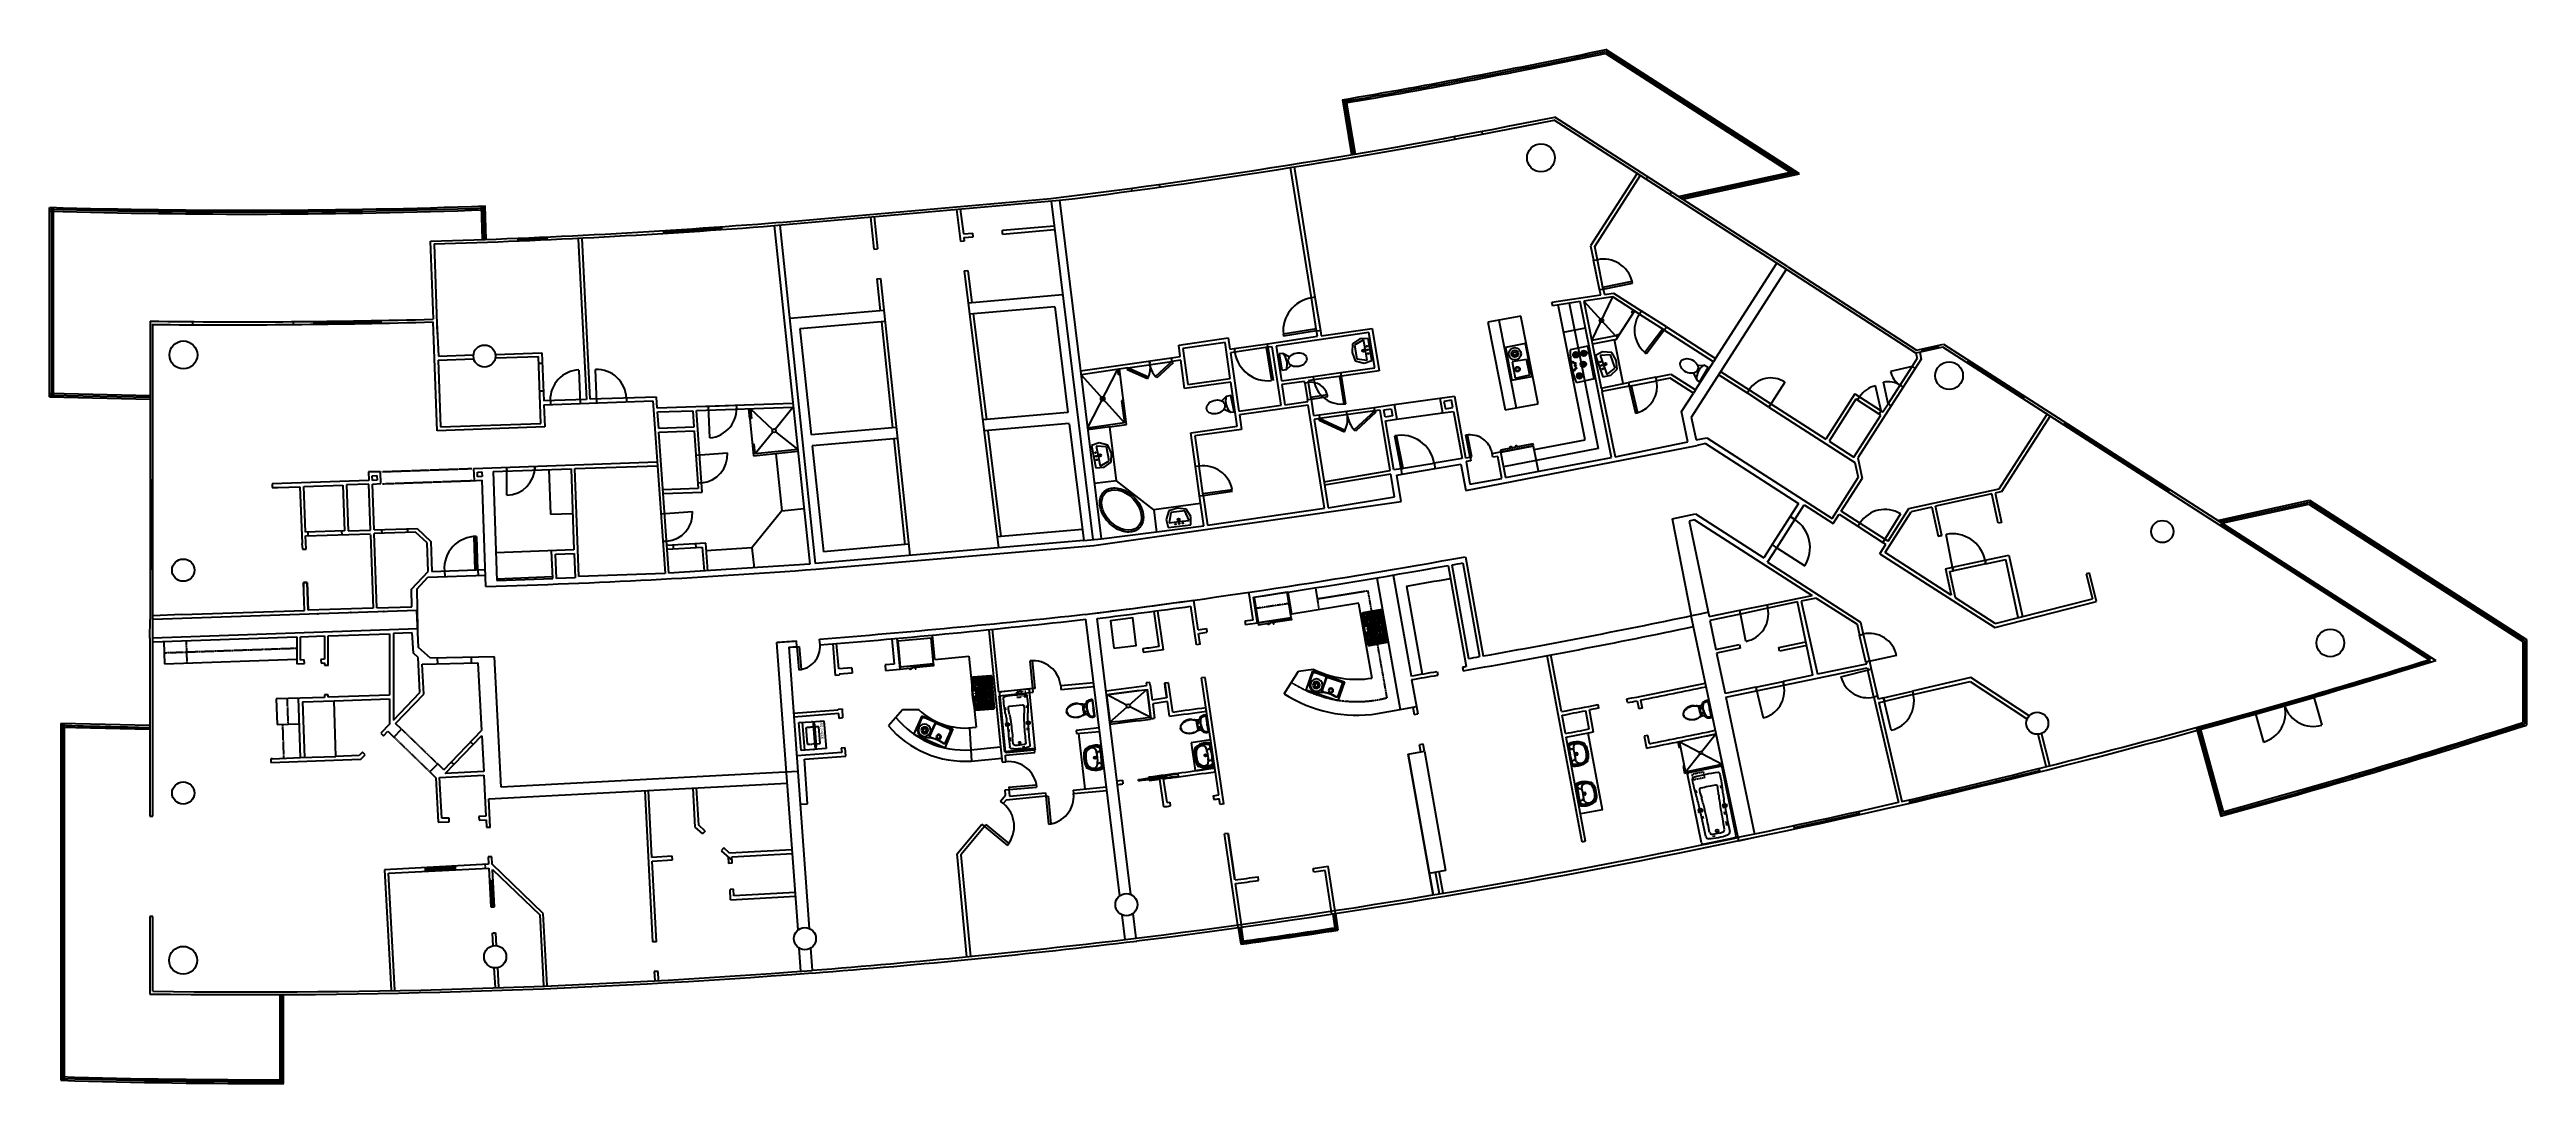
# Model space of a CAD drawing. Header units: inches. Extents: x 5 to 2671, y 4 to 1117.
import ezdxf

# ---------------------------------------------------------------- set-up
doc = ezdxf.new("R2010")
doc.units = ezdxf.units.IN
doc.header["$MEASUREMENT"] = 0
for name, pattern in [('DASHED', [0.75, 0.5, -0.25]), ('HIDDEN', [0.375, 0.25, -0.125]), ('HIDDEN2', [0.1875, 0.125, -0.0625]), ('HIDDENX2', [0.75, 0.5, -0.25])]:
    doc.linetypes.add(name, pattern=pattern)
for name, color, linetype in [('app-u3', 7, 'Continuous'), ('app-u4', 7, 'Continuous'), ('app-u5', 7, 'Continuous')]:
    doc.layers.add(name, color=color, linetype=linetype)
doc.styles.get("Standard").update_dxf_attribs({"font": 'arial.ttf'})

# ---------------------------------------------------------------- blocks, each defined once
blk = doc.blocks.new('A$C528554C7')
at = {"ltscale": 4}
for p, q in [((0.9, 17.5), (0.9, 18.1)), ((0.9, 1.4), (0.9, 17.4)), ((0.9, 0.8), (0.9, 1.3)), ((1.7, 18.3), (1.7, 18.3)), ((6.8, 2.7), (7.2, 2.5)), ((7.9, 3.8), (7.5, 4)), ((9.7, 12.9), (9.7, 12.9)), ((9.7, 12.9), (9.7, 12.9)), ((9.8, 12.9), (9.7, 12.9)), ((9.7, 11.7), (9.7, 11.7)), ((9.7, 11.7), (9.7, 11.7)), ((9.7, 11.7), (9.7, 11.7)), ((9.8, 7.3), (9.7, 7.2)), ((9.7, 7.2), (9.7, 7.2)), ((9.7, 7.2), (9.7, 7.2)), ((9.7, 6), (9.7, 6)), ((9.7, 6), (9.7, 6)), ((9.7, 6), (9.7, 6)), ((9.7, 6), (9.7, 6)), ((9.8, 13), (9.8, 12.9)), ((9.8, 12.9), (9.8, 12.9)), ((9.8, 11.6), (9.8, 11.6)), ((9.8, 7.3), (9.8, 7.3)), ((9.8, 7.3), (9.8, 7.3)), ((9.8, 7.3), (9.8, 7.3)), ((9.8, 5.9), (9.8, 5.9)), ((11.1, 13.1), (10.1, 13.1)), ((11.1, 11.5), (10.1, 11.5)), ((11.1, 7.4), (10.1, 7.4)), ((11.1, 5.8), (10.1, 5.8)), ((11.1, 13.1), (11.1, 13.1)), ((11.1, 13.1), (11.1, 13.1)), ((11.1, 13.1), (11.1, 13.1)), ((11.1, 13.1), (11.1, 13.1)), ((11.1, 13.1), (11.1, 13.1)), ((11.1, 13.1), (11.2, 13.1)), ((11.1, 13.1), (11.1, 13.1)), ((11.1, 13.1), (11.1, 13.1)), ((11.1, 12.3), (11.1, 13)), ((11.1, 11.6), (11.1, 12.3)), ((11.1, 11.5), (11.1, 11.5)), ((11.1, 11.5), (11.1, 7.4)), ((11.1, 11.5), (11.1, 11.5)), ((11.1, 11.5), (11.1, 11.5)), ((11.1, 11.5), (11.2, 11.5)), ((11.1, 7.4), (11.1, 7.4)), ((11.1, 7.4), (11.1, 7.4)), ((11.1, 7.4), (11.1, 7.4)), ((11.1, 7.4), (11.1, 5.8)), ((11.1, 7.4), (11.1, 7.4)), ((11.1, 7.4), (11.1, 7.4)), ((11.1, 7.4), (11.2, 7.4)), ((11.1, 5.8), (11.1, 5.8)), ((11.1, 5.8), (11.1, 5.8)), ((11.1, 5.8), (11.1, 5.8)), ((11.1, 5.8), (11.2, 5.8)), ((11.1, 5.8), (11.1, 5.8)), ((11.1, 5.8), (11.1, 5.8)), ((11.1, 5.8), (11.1, 5.8)), ((11.1, 5.8), (11.1, 5.8)), ((11.1, 5.8), (11.1, 5.8)), ((11.1, 5.8), (11.1, 5.8)), ((11.1, 5.8), (11.1, 5.8)), ((11.1, 5.8), (11.1, 5.8)), ((11.2, 13.7), (11.2, 13.8)), ((11.3, 13.7), (11.2, 13.7)), ((11.2, 13.6), (11.3, 13.6)), ((11.2, 13.2), (11.2, 13.6)), ((11.3, 13.1), (11.2, 13.1)), ((11.2, 13.1), (11.2, 13.1)), ((11.2, 13.1), (11.3, 13.1)), ((11.2, 13.1), (11.2, 13.1)), ((11.2, 13.1), (11.2, 13.1)), ((11.2, 11.5), (11.2, 13.1)), ((11.2, 7.4), (11.2, 5.8)), ((11.2, 5.8), (11.2, 5.8)), ((11.2, 5.8), (11.2, 5.8)), ((11.2, 5.8), (11.2, 5.8)), ((11.2, 5.8), (11.2, 5.8)), ((11.3, 5.8), (11.2, 5.8)), ((11.4, 5.8), (11.2, 5.8)), ((11.2, 5.3), (11.3, 5.3)), ((11.3, 5.3), (11.2, 5.3)), ((11.2, 5.2), (11.2, 5.1)), ((11.4, 14.1), (11.3, 14.1)), ((11.3, 13.6), (11.3, 13.2)), ((11.3, 13.2), (11.3, 13.6)), ((11.3, 13.2), (11.3, 13.2)), ((11.4, 13.1), (11.3, 13.1)), ((11.3, 13.1), (11.4, 13.1)), ((11.6, 5.8), (11.3, 5.8)), ((11.3, 5.4), (11.3, 5.7)), ((11.3, 5.7), (11.3, 5.7)), ((11.4, 4.8), (11.3, 4.9)), ((11.5, 14.2), (11.4, 14.1)), ((11.6, 13.1), (11.4, 13.1)), ((11.4, 13.1), (11.5, 13.1)), ((11.4, 13.1), (11.6, 13.1)), ((11.4, 13.1), (11.4, 13.1)), ((11.4, 5.8), (11.5, 5.8)), ((11.4, 5.8), (11.6, 5.8)), ((11.5, 4.7), (11.4, 4.8)), ((11.6, 14.3), (11.5, 14.2)), ((11.7, 4.6), (11.5, 4.7)), ((11.7, 6), (11.7, 13)), ((11.8, 4.5), (11.7, 4.6)), ((11.8, 13), (11.8, 6)), ((12, 14.5), (12, 14.5)), ((12, 4.4), (12, 4.4)), ((12.5, 14.9), (12.1, 14.6)), ((12.5, 4), (12.1, 4.3)), ((29.8, 9.5), (29.8, 9.6))]:
    blk.add_line(p, q, dxfattribs=at)
for points in [[(9.8, 11.7), (9.8, 11.7), (9.7, 11.7), (9.7, 11.7), (9.7, 11.7)], [(9.7, 7.2), (9.7, 7.2), (9.7, 7.2)], [(9.8, 6), (9.8, 6), (9.7, 6), (9.7, 6)], [(11.3, 13.1), (11.3, 13.1), (11.3, 13.1)]]:
    blk.add_lwpolyline(points, dxfattribs=at)
for centre, radius, start, end in [((5.1, 16.6), 0.739, 32.3199, 78.5465), ((5.1, 2.2), 0.679, 279.3099, 329.8589), ((5.3, 17), 0.585, 43.6597, 60.5714), ((5.6, 1.5), 0.167, 276.7607, 339.0082)]:
    blk.add_arc(centre, radius, start, end, dxfattribs=at)
for points, knots in [([(1.1, 18.6), (1.1, 18.6), (1.1, 18.6), (1.1, 18.6), (1.1, 18.6), (1.1, 18.6), (1, 18.6), (1, 18.6), (1, 18.5), (1, 18.5), (1, 18.5), (1, 18.5), (1, 18.5), (1, 18.5), (1, 18.4), (1, 18.4), (0.9, 18.4), (0.9, 18.4), (0.9, 18.4), (0.9, 18.4), (0.9, 18.3), (0.9, 18.3), (0.9, 18.3), (0.9, 18.3), (0.9, 18.3), (0.9, 18.3), (0.9, 18.2), (0.9, 18.2), (0.9, 18.2), (0.9, 18.2), (0.9, 18.2), (0.9, 18.1), (0.9, 18.1), (0.9, 18.1)], [0, 0, 0, 0, 1, 1, 1, 2, 2, 2, 3, 3, 3, 4, 4, 4, 5, 5, 5, 6, 6, 6, 7, 7, 7, 8, 8, 8, 9, 9, 9, 10, 10, 10, 11, 11, 11, 11]), ([(1.7, 18.3), (1.6, 18.3), (1.6, 18.3), (1.6, 18.3), (1.6, 18.3), (1.6, 18.3), (1.6, 18.3), (1.5, 18.3), (1.5, 18.3), (1.5, 18.3), (1.5, 18.3), (1.5, 18.3), (1.5, 18.3), (1.4, 18.2), (1.4, 18.2), (1.4, 18.2), (1.4, 18.2), (1.4, 18.2), (1.4, 18.2), (1.3, 18.2), (1.3, 18.2), (1.3, 18.2), (1.3, 18.2), (1.3, 18.2), (1.3, 18.2), (1.2, 18.2), (1.2, 18.2), (1.2, 18.1), (1.2, 18.1), (1.2, 18.1), (1.2, 18.1), (1.2, 18.1), (1.1, 18.1), (1.1, 18.1), (1.1, 18.1), (1.1, 18.1), (1.1, 18), (1.1, 18), (1.1, 18), (1.1, 18), (1, 18), (1, 18), (1, 18), (1, 18), (1, 17.9), (1, 17.9), (1, 17.9), (1, 17.9), (1, 17.9), (1, 17.9), (1, 17.8), (0.9, 17.8), (0.9, 17.8), (0.9, 17.8), (0.9, 17.8), (0.9, 17.8), (0.9, 17.7), (0.9, 17.7), (0.9, 17.7), (0.9, 17.7), (0.9, 17.7), (0.9, 17.7), (0.9, 17.6), (0.9, 17.6), (0.9, 17.6), (0.9, 17.6), (0.9, 17.6), (0.9, 17.6), (0.9, 17.5), (0.9, 17.5)], [0, 0, 0, 0, 1, 1, 1, 2, 2, 2, 3, 3, 3, 4, 4, 4, 5, 5, 5, 6, 6, 6, 7, 7, 7, 8, 8, 8, 9, 9, 9, 10, 10, 10, 11, 11, 11, 12, 12, 12, 13, 13, 13, 14, 14, 14, 15, 15, 15, 16, 16, 16, 17, 17, 17, 18, 18, 18, 19, 19, 19, 20, 20, 20, 21, 21, 21, 22, 22, 22, 23, 23, 23, 23]), ([(1.7, 18.2), (1.6, 18.2), (1.6, 18.2), (1.6, 18.2), (1.6, 18.2), (1.5, 18.2), (1.5, 18.1), (1.5, 18.1), (1.5, 18.1), (1.4, 18.1), (1.4, 18.1), (1.4, 18.1), (1.4, 18.1), (1.3, 18.1), (1.3, 18.1), (1.3, 18.1), (1.3, 18.1), (1.2, 18.1), (1.2, 18), (1.2, 18), (1.2, 18), (1.2, 18), (1.1, 18), (1.1, 18), (1.1, 17.9), (1.1, 17.9), (1.1, 17.9), (1.1, 17.9), (1, 17.9), (1, 17.9), (1, 17.8), (1, 17.8), (1, 17.8), (1, 17.8), (1, 17.7), (0.9, 17.7), (0.9, 17.7), (0.9, 17.7), (0.9, 17.7), (0.9, 17.6), (0.9, 17.6), (0.9, 17.6), (0.9, 17.6), (0.9, 17.5), (0.9, 17.5), (0.9, 17.5), (0.9, 17.5), (0.9, 17.4), (0.9, 17.4)], [0, 0, 0, 0, 1, 1, 1, 2, 2, 2, 3, 3, 3, 4, 4, 4, 5, 5, 5, 6, 6, 6, 7, 7, 7, 8, 8, 8, 9, 9, 9, 10, 10, 10, 11, 11, 11, 12, 12, 12, 13, 13, 13, 14, 14, 14, 15, 15, 15, 16, 16, 16, 16]), ([(0.9, 18.1), (0.9, 18.1), (0.9, 18.1), (0.9, 18.1), (0.9, 18.1), (0.9, 18.1), (0.9, 18.1)], [0, 0, 0, 0, 1, 1, 1, 2, 2, 2, 2]), ([(0.9, 18.1), (0.9, 18.1), (0.9, 18.1), (0.9, 18.1), (0.9, 18.1), (0.9, 18.1), (0.9, 18.1), (0.9, 18.1), (0.9, 18.1), (0.9, 18.1)], [0, 0, 0, 0, 1, 1, 1, 2, 2, 2, 3, 3, 3, 3]), ([(0.9, 17.5), (0.9, 17.5), (0.9, 17.5), (0.9, 17.5), (0.9, 17.5), (0.9, 17.5), (0.9, 17.5), (0.9, 17.6), (0.9, 17.6), (0.9, 17.6), (0.9, 17.6), (0.9, 17.6), (0.9, 17.6), (0.9, 17.6), (0.9, 17.6), (0.9, 17.6), (0.9, 17.6), (0.9, 17.6), (0.9, 17.6), (0.9, 17.6), (0.9, 17.6), (0.9, 17.6), (0.9, 17.6), (0.9, 17.6), (0.9, 17.6), (0.9, 17.6), (0.9, 17.6), (0.9, 17.7), (0.9, 17.7), (0.9, 17.7), (0.9, 17.7), (0.9, 17.7), (0.9, 17.7), (0.9, 17.7), (0.9, 17.7), (0.9, 17.7), (0.9, 17.7), (0.9, 17.7), (0.9, 17.7), (0.9, 17.7), (0.9, 17.7), (0.9, 17.8), (0.9, 17.8), (0.9, 17.8), (0.9, 17.8), (0.9, 17.8), (0.9, 17.8), (0.9, 17.8), (0.9, 17.8), (0.9, 17.8), (0.9, 17.8), (0.9, 17.8), (0.9, 17.9), (0.9, 17.9), (0.9, 17.9), (0.9, 17.9), (0.9, 17.9), (0.9, 17.9), (0.9, 17.9), (0.9, 17.9), (0.9, 17.9), (0.9, 18), (0.9, 18), (0.9, 18), (0.9, 18), (0.9, 18), (0.9, 18), (0.9, 18), (0.9, 18), (0.9, 18.1), (0.9, 18.1), (0.9, 18.1), (0.9, 18.1), (0.9, 18.1), (0.9, 18.1), (0.9, 18.1), (0.9, 18.1), (0.9, 18.1), (0.9, 18.1)], [0, 0, 0, 0, 1, 1, 1, 2, 2, 2, 3, 3, 3, 4, 4, 4, 5, 5, 5, 6, 6, 6, 7, 7, 7, 8, 8, 8, 9, 9, 9, 10, 10, 10, 11, 11, 11, 12, 12, 12, 13, 13, 13, 14, 14, 14, 15, 15, 15, 16, 16, 16, 17, 17, 17, 18, 18, 18, 19, 19, 19, 20, 20, 20, 21, 21, 21, 22, 22, 22, 23, 23, 23, 24, 24, 24, 25, 25, 25, 26, 26, 26, 26]), ([(0.9, 18), (0.9, 18), (0.9, 18), (0.9, 18), (0.9, 18), (0.9, 18), (0.9, 18)], [0, 0, 0, 0, 1, 1, 1, 2, 2, 2, 2]), ([(0.9, 17.5), (0.9, 17.5), (0.9, 17.5), (0.9, 17.5), (0.9, 17.5), (0.9, 17.5), (0.9, 17.4), (0.9, 17.4), (0.9, 17.4), (0.9, 17.4)], [0, 0, 0, 0, 1, 1, 1, 2, 2, 2, 3, 3, 3, 3]), ([(0.9, 17.4), (0.9, 17.4), (0.9, 17.4), (0.9, 17.4), (0.9, 17.3), (0.9, 17.3), (0.9, 17.2)], [0, 0, 0, 0, 1, 1, 1, 2, 2, 2, 2]), ([(0.9, 17.4), (0.9, 16.5), (0.9, 15.6), (0.9, 14.6), (0.9, 13.8), (0.9, 12.9), (0.9, 12.1), (0.9, 11.2), (0.9, 10.3), (0.9, 9.4)], [0, 0, 0, 0, 1, 1, 1, 2, 2, 2, 3, 3, 3, 3]), ([(0.9, 1.3), (0.9, 1.4), (0.9, 1.4), (0.9, 1.4), (0.9, 1.4), (0.9, 1.4), (0.9, 1.4), (0.9, 1.4), (0.9, 1.4), (0.9, 1.4), (0.9, 2.4), (0.9, 3.3), (0.9, 4.2), (0.9, 5.1), (0.9, 5.9), (0.9, 6.8), (0.9, 7.6), (0.9, 8.5), (0.9, 9.4)], [0, 0, 0, 0, 1, 1, 1, 2, 2, 2, 3, 3, 3, 4, 4, 4, 5, 5, 5, 6, 6, 6, 6]), ([(0.9, 1.4), (0.9, 1.5), (0.9, 1.5), (0.9, 1.5), (0.9, 1.5), (0.9, 1.6), (0.9, 1.7)], [0, 0, 0, 0, 1, 1, 1, 2, 2, 2, 2]), ([(1.7, 0.7), (1.6, 0.7), (1.6, 0.7), (1.6, 0.7), (1.6, 0.7), (1.5, 0.7), (1.5, 0.7), (1.5, 0.7), (1.5, 0.7), (1.4, 0.7), (1.4, 0.7), (1.4, 0.7), (1.4, 0.7), (1.3, 0.8), (1.3, 0.8), (1.3, 0.8), (1.3, 0.8), (1.2, 0.8), (1.2, 0.8), (1.2, 0.8), (1.2, 0.8), (1.2, 0.9), (1.1, 0.9), (1.1, 0.9), (1.1, 0.9), (1.1, 0.9), (1.1, 0.9), (1.1, 1), (1, 1), (1, 1), (1, 1), (1, 1), (1, 1.1), (1, 1.1), (1, 1.1), (0.9, 1.1), (0.9, 1.1), (0.9, 1.2), (0.9, 1.2), (0.9, 1.2), (0.9, 1.2), (0.9, 1.3), (0.9, 1.3), (0.9, 1.3), (0.9, 1.3), (0.9, 1.4), (0.9, 1.4), (0.9, 1.4), (0.9, 1.4)], [0, 0, 0, 0, 1, 1, 1, 2, 2, 2, 3, 3, 3, 4, 4, 4, 5, 5, 5, 6, 6, 6, 7, 7, 7, 8, 8, 8, 9, 9, 9, 10, 10, 10, 11, 11, 11, 12, 12, 12, 13, 13, 13, 14, 14, 14, 15, 15, 15, 16, 16, 16, 16]), ([(1.7, 0.6), (1.6, 0.6), (1.6, 0.6), (1.6, 0.6), (1.6, 0.6), (1.6, 0.6), (1.6, 0.6), (1.5, 0.6), (1.5, 0.6), (1.5, 0.6), (1.5, 0.6), (1.5, 0.6), (1.5, 0.6), (1.4, 0.6), (1.4, 0.6), (1.4, 0.6), (1.4, 0.6), (1.4, 0.6), (1.4, 0.6), (1.3, 0.6), (1.3, 0.6), (1.3, 0.7), (1.3, 0.7), (1.3, 0.7), (1.3, 0.7), (1.2, 0.7), (1.2, 0.7), (1.2, 0.7), (1.2, 0.7), (1.2, 0.7), (1.2, 0.7), (1.2, 0.7), (1.1, 0.8), (1.1, 0.8), (1.1, 0.8), (1.1, 0.8), (1.1, 0.8), (1.1, 0.8), (1.1, 0.8), (1.1, 0.8), (1, 0.9), (1, 0.9), (1, 0.9), (1, 0.9), (1, 0.9), (1, 0.9), (1, 0.9), (1, 1), (1, 1), (1, 1), (1, 1), (0.9, 1), (0.9, 1), (0.9, 1.1), (0.9, 1.1), (0.9, 1.1), (0.9, 1.1), (0.9, 1.1), (0.9, 1.1), (0.9, 1.2), (0.9, 1.2), (0.9, 1.2), (0.9, 1.2), (0.9, 1.2), (0.9, 1.2), (0.9, 1.3), (0.9, 1.3), (0.9, 1.3), (0.9, 1.3), (0.9, 1.3)], [0, 0, 0, 0, 1, 1, 1, 2, 2, 2, 3, 3, 3, 4, 4, 4, 5, 5, 5, 6, 6, 6, 7, 7, 7, 8, 8, 8, 9, 9, 9, 10, 10, 10, 11, 11, 11, 12, 12, 12, 13, 13, 13, 14, 14, 14, 15, 15, 15, 16, 16, 16, 17, 17, 17, 18, 18, 18, 19, 19, 19, 20, 20, 20, 21, 21, 21, 22, 22, 22, 23, 23, 23, 23]), ([(0.9, 1.3), (0.9, 1.3), (0.9, 1.3), (0.9, 1.3), (0.9, 1.3), (0.9, 1.3), (0.9, 1.3), (0.9, 1.3), (0.9, 1.3), (0.9, 1.3), (0.9, 1.3), (0.9, 1.3), (0.9, 1.3), (0.9, 1.3), (0.9, 1.3), (0.9, 1.3), (0.9, 1.3), (0.9, 1.3), (0.9, 1.2), (0.9, 1.2), (0.9, 1.2), (0.9, 1.2), (0.9, 1.2), (0.9, 1.2), (0.9, 1.2), (0.9, 1.2), (0.9, 1.2), (0.9, 1.2), (0.9, 1.2), (0.9, 1.2), (0.9, 1.2), (0.9, 1.2), (0.9, 1.2), (0.9, 1.2), (0.9, 1.2), (0.9, 1.1), (0.9, 1.1), (0.9, 1.1), (0.9, 1.1), (0.9, 1.1), (0.9, 1.1), (0.9, 1.1), (0.9, 1.1), (0.9, 1.1), (0.9, 1.1), (0.9, 1.1), (0.9, 1.1), (0.9, 1), (0.9, 1), (0.9, 1), (0.9, 1), (0.9, 1), (0.9, 1), (0.9, 1), (0.9, 1), (0.9, 1), (0.9, 1), (0.9, 0.9), (0.9, 0.9), (0.9, 0.9), (0.9, 0.9), (0.9, 0.9), (0.9, 0.9), (0.9, 0.9), (0.9, 0.9), (0.9, 0.8), (0.9, 0.8), (0.9, 0.8), (0.9, 0.8), (0.9, 0.8), (0.9, 0.8), (0.9, 0.8), (0.9, 0.8), (0.9, 0.8), (0.9, 0.8), (0.9, 0.8), (0.9, 0.8), (0.9, 0.7), (0.9, 0.7)], [0, 0, 0, 0, 1, 1, 1, 2, 2, 2, 3, 3, 3, 4, 4, 4, 5, 5, 5, 6, 6, 6, 7, 7, 7, 8, 8, 8, 9, 9, 9, 10, 10, 10, 11, 11, 11, 12, 12, 12, 13, 13, 13, 14, 14, 14, 15, 15, 15, 16, 16, 16, 17, 17, 17, 18, 18, 18, 19, 19, 19, 20, 20, 20, 21, 21, 21, 22, 22, 22, 23, 23, 23, 24, 24, 24, 25, 25, 25, 26, 26, 26, 26]), ([(0.9, 0.9), (0.9, 0.9), (0.9, 0.9), (0.9, 0.8), (0.9, 0.8), (0.9, 0.8), (0.9, 0.8)], [0, 0, 0, 0, 1, 1, 1, 2, 2, 2, 2]), ([(0.9, 0.8), (0.9, 0.8), (0.9, 0.8), (0.9, 0.8), (0.9, 0.8), (0.9, 0.8), (0.9, 0.8)], [0, 0, 0, 0, 1, 1, 1, 2, 2, 2, 2]), ([(0.9, 0.8), (0.9, 0.8), (0.9, 0.8), (0.9, 0.8), (0.9, 0.8), (0.9, 0.8), (0.9, 0.8), (0.9, 0.8), (0.9, 0.8), (0.9, 0.7)], [0, 0, 0, 0, 1, 1, 1, 2, 2, 2, 3, 3, 3, 3]), ([(0.9, 0.7), (0.9, 0.7), (0.9, 0.7), (0.9, 0.7), (0.9, 0.7), (0.9, 0.7), (0.9, 0.6), (0.9, 0.6), (0.9, 0.6), (0.9, 0.6), (0.9, 0.6), (0.9, 0.5), (0.9, 0.5), (0.9, 0.5), (0.9, 0.5), (0.9, 0.5), (0.9, 0.5), (0.9, 0.4), (1, 0.4), (1, 0.4), (1, 0.4), (1, 0.4), (1, 0.4), (1, 0.3), (1, 0.3), (1, 0.3), (1, 0.3), (1, 0.3), (1.1, 0.3), (1.1, 0.3), (1.1, 0.2), (1.1, 0.2), (1.1, 0.2), (1.1, 0.2)], [0, 0, 0, 0, 1, 1, 1, 2, 2, 2, 3, 3, 3, 4, 4, 4, 5, 5, 5, 6, 6, 6, 7, 7, 7, 8, 8, 8, 9, 9, 9, 10, 10, 10, 11, 11, 11, 11]), ([(1.1, 18.6), (1.1, 18.6), (1.1, 18.6), (1.1, 18.6), (1.1, 18.6), (1.1, 18.7), (1.1, 18.7), (1.1, 18.7), (1.2, 18.7), (1.2, 18.7), (1.2, 18.7), (1.2, 18.7), (1.2, 18.7), (1.2, 18.7), (1.2, 18.7), (1.3, 18.8), (1.3, 18.8), (1.3, 18.8), (1.3, 18.8), (1.3, 18.8), (1.3, 18.8), (1.4, 18.8), (1.4, 18.8), (1.4, 18.8), (1.4, 18.8), (1.4, 18.8), (1.4, 18.8), (1.5, 18.8), (1.5, 18.8), (1.5, 18.8), (1.5, 18.8), (1.5, 18.8), (1.5, 18.8), (1.6, 18.8), (1.6, 18.8), (1.6, 18.8), (1.6, 18.8), (1.6, 18.8), (1.6, 18.8), (1.7, 18.8)], [0, 0, 0, 0, 1, 1, 1, 2, 2, 2, 3, 3, 3, 4, 4, 4, 5, 5, 5, 6, 6, 6, 7, 7, 7, 8, 8, 8, 9, 9, 9, 10, 10, 10, 11, 11, 11, 12, 12, 12, 13, 13, 13, 13]), ([(1.6, 17.9), (1.6, 17.9), (1.6, 17.9), (1.6, 17.9), (1.6, 17.9), (1.6, 17.9), (1.5, 17.9), (1.5, 17.9), (1.5, 17.9), (1.5, 17.9), (1.5, 17.9), (1.5, 17.9), (1.5, 17.9), (1.4, 17.9), (1.4, 17.9), (1.4, 17.9), (1.4, 17.9), (1.4, 17.8), (1.4, 17.8), (1.3, 17.8), (1.3, 17.8), (1.3, 17.8), (1.3, 17.8), (1.3, 17.8), (1.3, 17.8), (1.3, 17.8), (1.3, 17.7), (1.2, 17.7), (1.2, 17.7), (1.2, 17.7), (1.2, 17.7), (1.2, 17.7), (1.2, 17.7), (1.2, 17.7), (1.2, 17.6), (1.2, 17.6), (1.2, 17.6), (1.2, 17.6), (1.2, 17.6), (1.2, 17.6), (1.1, 17.5), (1.1, 17.5), (1.1, 17.5), (1.1, 17.5), (1.1, 17.5), (1.1, 17.5), (1.1, 17.4), (1.1, 17.4), (1.1, 17.4)], [0, 0, 0, 0, 1, 1, 1, 2, 2, 2, 3, 3, 3, 4, 4, 4, 5, 5, 5, 6, 6, 6, 7, 7, 7, 8, 8, 8, 9, 9, 9, 10, 10, 10, 11, 11, 11, 12, 12, 12, 13, 13, 13, 14, 14, 14, 15, 15, 15, 16, 16, 16, 16]), ([(1.1, 17.4), (1.1, 16.5), (1.1, 15.6), (1.1, 14.6), (1.1, 13.8), (1.1, 12.9), (1.1, 12.1), (1.1, 11.2), (1.1, 10.3), (1.1, 9.4)], [0, 0, 0, 0, 1, 1, 1, 2, 2, 2, 3, 3, 3, 3]), ([(1.1, 1.4), (1.1, 2.4), (1.1, 3.3), (1.1, 4.2), (1.1, 5.1), (1.1, 5.9), (1.1, 6.8), (1.1, 7.6), (1.1, 8.5), (1.1, 9.4)], [0, 0, 0, 0, 1, 1, 1, 2, 2, 2, 3, 3, 3, 3]), ([(1.6, 0.9), (1.6, 0.9), (1.6, 0.9), (1.6, 0.9), (1.6, 0.9), (1.6, 0.9), (1.5, 0.9), (1.5, 0.9), (1.5, 1), (1.5, 1), (1.5, 1), (1.5, 1), (1.5, 1), (1.4, 1), (1.4, 1), (1.4, 1), (1.4, 1), (1.4, 1), (1.4, 1), (1.3, 1), (1.3, 1), (1.3, 1), (1.3, 1.1), (1.3, 1.1), (1.3, 1.1), (1.3, 1.1), (1.3, 1.1), (1.2, 1.1), (1.2, 1.1), (1.2, 1.1), (1.2, 1.2), (1.2, 1.2), (1.2, 1.2), (1.2, 1.2), (1.2, 1.2), (1.2, 1.2), (1.2, 1.2), (1.2, 1.3), (1.2, 1.3), (1.2, 1.3), (1.1, 1.3), (1.1, 1.3), (1.1, 1.3), (1.1, 1.4), (1.1, 1.4), (1.1, 1.4), (1.1, 1.4), (1.1, 1.4), (1.1, 1.4)], [0, 0, 0, 0, 1, 1, 1, 2, 2, 2, 3, 3, 3, 4, 4, 4, 5, 5, 5, 6, 6, 6, 7, 7, 7, 8, 8, 8, 9, 9, 9, 10, 10, 10, 11, 11, 11, 12, 12, 12, 13, 13, 13, 14, 14, 14, 15, 15, 15, 16, 16, 16, 16]), ([(1.1, 0.2), (1.1, 0.2), (1.1, 0.2), (1.1, 0.2), (1.1, 0.2), (1.1, 0.2), (1.1, 0.2), (1.1, 0.2), (1.2, 0.2), (1.2, 0.2), (1.2, 0.1), (1.2, 0.1), (1.2, 0.1), (1.2, 0.1), (1.2, 0.1), (1.3, 0.1), (1.3, 0.1), (1.3, 0.1), (1.3, 0.1), (1.3, 0.1), (1.3, 0.1), (1.4, 0.1), (1.4, 0), (1.4, 0), (1.4, 0), (1.4, 0), (1.4, 0), (1.5, 0), (1.5, 0), (1.5, 0), (1.5, 0), (1.5, 0), (1.5, 0), (1.6, 0), (1.6, 0), (1.6, 0), (1.6, 0), (1.6, 0), (1.6, 0), (1.7, 0)], [0, 0, 0, 0, 1, 1, 1, 2, 2, 2, 3, 3, 3, 4, 4, 4, 5, 5, 5, 6, 6, 6, 7, 7, 7, 8, 8, 8, 9, 9, 9, 10, 10, 10, 11, 11, 11, 12, 12, 12, 13, 13, 13, 13]), ([(5.2, 17.4), (5.1, 17.4), (5, 17.4), (4.8, 17.5), (4.7, 17.5), (4.5, 17.5), (4.4, 17.6), (4.2, 17.6), (4.1, 17.6), (3.9, 17.7), (3.7, 17.7), (3.5, 17.7), (3.4, 17.8), (3.2, 17.8), (3, 17.8), (2.8, 17.8), (2.6, 17.8), (2.4, 17.9), (2.2, 17.9), (2, 17.9), (1.8, 17.9), (1.6, 17.9)], [0, 0, 0, 0, 1, 1, 1, 2, 2, 2, 3, 3, 3, 4, 4, 4, 5, 5, 5, 6, 6, 6, 7, 7, 7, 7]), ([(5.2, 1.5), (5.1, 1.5), (5, 1.4), (4.8, 1.4), (4.7, 1.4), (4.5, 1.3), (4.4, 1.3), (4.2, 1.2), (4.1, 1.2), (3.9, 1.2), (3.7, 1.2), (3.5, 1.1), (3.4, 1.1), (3.2, 1.1), (3, 1), (2.8, 1), (2.6, 1), (2.4, 1), (2.2, 1), (2, 1), (1.8, 0.9), (1.6, 0.9)], [0, 0, 0, 0, 1, 1, 1, 2, 2, 2, 3, 3, 3, 4, 4, 4, 5, 5, 5, 6, 6, 6, 7, 7, 7, 7]), ([(1.7, 18.8), (1.7, 18.8), (1.7, 18.8), (1.7, 18.8), (1.7, 18.8), (1.7, 18.8), (1.7, 18.8), (1.7, 18.8), (1.7, 18.8), (1.7, 18.8)], [0, 0, 0, 0, 1, 1, 1, 2, 2, 2, 3, 3, 3, 3]), ([(1.7, 18.8), (1.8, 18.8), (1.9, 18.8), (2, 18.8), (2.1, 18.8), (2.2, 18.8), (2.2, 18.8), (2.3, 18.8), (2.4, 18.8), (2.4, 18.8), (2.4, 18.8), (2.5, 18.8), (2.5, 18.8)], [0, 0, 0, 0, 1, 1, 1, 2, 2, 2, 3, 3, 3, 4, 4, 4, 4]), ([(2.5, 18.8), (2.4, 18.8), (2.3, 18.8), (2.3, 18.8), (2.2, 18.8), (2.1, 18.8), (2, 18.8), (1.9, 18.8), (1.8, 18.8), (1.7, 18.8)], [0, 0, 0, 0, 1, 1, 1, 2, 2, 2, 3, 3, 3, 3]), ([(5.8, 17.6), (5.6, 17.6), (5.5, 17.6), (5.4, 17.7), (5.2, 17.7), (5.1, 17.8), (4.9, 17.8), (4.8, 17.8), (4.6, 17.9), (4.5, 17.9), (4.3, 17.9), (4.2, 18), (4, 18), (3.9, 18), (3.8, 18.1), (3.6, 18.1), (3.5, 18.1), (3.3, 18.1), (3.2, 18.1), (3, 18.2), (2.9, 18.2), (2.7, 18.2), (2.5, 18.2), (2.4, 18.2), (2.2, 18.2), (2, 18.3), (1.8, 18.3), (1.7, 18.3)], [0, 0, 0, 0, 1, 1, 1, 2, 2, 2, 3, 3, 3, 4, 4, 4, 5, 5, 5, 6, 6, 6, 7, 7, 7, 8, 8, 8, 9, 9, 9, 9]), ([(5.6, 17.5), (5.5, 17.5), (5.4, 17.6), (5.3, 17.6), (5.2, 17.6), (5, 17.7), (4.9, 17.7), (4.7, 17.7), (4.6, 17.8), (4.5, 17.8), (4.3, 17.8), (4.1, 17.9), (4, 17.9), (3.8, 17.9), (3.6, 18), (3.4, 18), (3.2, 18), (3, 18), (2.8, 18.1), (2.6, 18.1), (2.5, 18.1), (2.3, 18.1), (2.1, 18.1), (1.9, 18.1), (1.7, 18.2)], [0, 0, 0, 0, 1, 1, 1, 2, 2, 2, 3, 3, 3, 4, 4, 4, 5, 5, 5, 6, 6, 6, 7, 7, 7, 8, 8, 8, 8]), ([(5.6, 1.4), (5.5, 1.3), (5.4, 1.3), (5.3, 1.3), (5.2, 1.2), (5, 1.2), (4.9, 1.2), (4.7, 1.1), (4.6, 1.1), (4.5, 1), (4.3, 1), (4.1, 1), (4, 0.9), (3.8, 0.9), (3.6, 0.9), (3.4, 0.9), (3.2, 0.8), (3, 0.8), (2.8, 0.8), (2.6, 0.8), (2.5, 0.7), (2.3, 0.7), (2.1, 0.7), (1.9, 0.7), (1.7, 0.7)], [0, 0, 0, 0, 1, 1, 1, 2, 2, 2, 3, 3, 3, 4, 4, 4, 5, 5, 5, 6, 6, 6, 7, 7, 7, 8, 8, 8, 8]), ([(5.8, 1.3), (5.6, 1.2), (5.5, 1.2), (5.4, 1.2), (5.2, 1.1), (5.1, 1.1), (4.9, 1), (4.8, 1), (4.6, 1), (4.5, 0.9), (4.3, 0.9), (4.2, 0.9), (4, 0.8), (3.9, 0.8), (3.8, 0.8), (3.6, 0.8), (3.5, 0.7), (3.3, 0.7), (3.2, 0.7), (3, 0.7), (2.9, 0.7), (2.7, 0.7), (2.5, 0.6), (2.4, 0.6), (2.2, 0.6), (2, 0.6), (1.8, 0.6), (1.7, 0.6)], [0, 0, 0, 0, 1, 1, 1, 2, 2, 2, 3, 3, 3, 4, 4, 4, 5, 5, 5, 6, 6, 6, 7, 7, 7, 8, 8, 8, 9, 9, 9, 9]), ([(1.7, 0), (1.8, 0), (1.9, 0), (2, 0), (2.1, 0), (2.2, 0), (2.2, 0), (2.3, 0), (2.4, 0), (2.4, 0), (2.4, 0.1), (2.5, 0.1), (2.5, 0.1)], [0, 0, 0, 0, 1, 1, 1, 2, 2, 2, 3, 3, 3, 4, 4, 4, 4]), ([(1.7, 0), (1.7, 0), (1.7, 0), (1.7, 0), (1.7, 0), (1.7, 0), (1.7, 0), (1.7, 0), (1.7, 0), (1.7, 0)], [0, 0, 0, 0, 1, 1, 1, 2, 2, 2, 3, 3, 3, 3]), ([(3.7, 18.6), (3.7, 18.7), (3.6, 18.7), (3.5, 18.7), (3.4, 18.7), (3.3, 18.7), (3.2, 18.7), (3.1, 18.7), (3, 18.8), (2.8, 18.8), (2.7, 18.8), (2.6, 18.8), (2.5, 18.8)], [0, 0, 0, 0, 1, 1, 1, 2, 2, 2, 3, 3, 3, 4, 4, 4, 4]), ([(2.5, 18.8), (2.7, 18.8), (2.9, 18.8), (3, 18.7), (3.2, 18.7), (3.3, 18.7), (3.5, 18.7), (3.6, 18.7), (3.7, 18.7), (3.7, 18.6)], [0, 0, 0, 0, 1, 1, 1, 2, 2, 2, 3, 3, 3, 3]), ([(2.5, 0.1), (2.7, 0.1), (2.9, 0.1), (3, 0.1), (3.2, 0.1), (3.3, 0.1), (3.5, 0.2), (3.6, 0.2), (3.7, 0.2), (3.7, 0.2)], [0, 0, 0, 0, 1, 1, 1, 2, 2, 2, 3, 3, 3, 3]), ([(2.5, 0.1), (2.6, 0.1), (2.7, 0.1), (2.8, 0.1), (3, 0.1), (3.1, 0.1), (3.2, 0.1), (3.3, 0.1), (3.4, 0.2), (3.5, 0.2), (3.6, 0.2), (3.7, 0.2), (3.7, 0.2)], [0, 0, 0, 0, 1, 1, 1, 2, 2, 2, 3, 3, 3, 4, 4, 4, 4]), ([(4.4, 18.5), (4.4, 18.5), (4.4, 18.5), (4.4, 18.5), (4.4, 18.5), (4.3, 18.5), (4.3, 18.5), (4.2, 18.6), (4.2, 18.6), (4.1, 18.6), (4.1, 18.6), (4, 18.6), (4, 18.6), (4, 18.6), (3.9, 18.6), (3.9, 18.6), (3.9, 18.6), (3.9, 18.6), (3.9, 18.6)], [0, 0, 0, 0, 1, 1, 1, 2, 2, 2, 3, 3, 3, 4, 4, 4, 5, 5, 5, 6, 6, 6, 6]), ([(3.9, 0.2), (3.9, 0.2), (3.9, 0.2), (3.9, 0.2), (3.9, 0.2), (4, 0.2), (4, 0.3), (4, 0.3), (4.1, 0.3), (4.1, 0.3), (4.2, 0.3), (4.2, 0.3), (4.3, 0.3), (4.3, 0.3), (4.4, 0.3), (4.4, 0.3), (4.4, 0.3), (4.4, 0.3), (4.4, 0.3)], [0, 0, 0, 0, 1, 1, 1, 2, 2, 2, 3, 3, 3, 4, 4, 4, 5, 5, 5, 6, 6, 6, 6]), ([(4.4, 18.5), (4.5, 18.5), (4.5, 18.5), (4.6, 18.5), (4.6, 18.5), (4.6, 18.5), (4.7, 18.4)], [0, 0, 0, 0, 1, 1, 1, 2, 2, 2, 2]), ([(4.4, 0.3), (4.5, 0.4), (4.5, 0.4), (4.6, 0.4), (4.6, 0.4), (4.6, 0.4), (4.7, 0.4)], [0, 0, 0, 0, 1, 1, 1, 2, 2, 2, 2]), ([(4.7, 18.4), (4.7, 18.4), (4.8, 18.4), (4.8, 18.4), (4.9, 18.4), (5, 18.4), (5.1, 18.3), (5.1, 18.3), (5.2, 18.3), (5.3, 18.3), (5.3, 18.2), (5.4, 18.2), (5.5, 18.2), (5.5, 18.1), (5.6, 18.1), (5.7, 18.1), (5.7, 18), (5.8, 18), (5.9, 18), (5.9, 17.9), (6, 17.9), (6.1, 17.8), (6.1, 17.8), (6.2, 17.8), (6.3, 17.7), (6.3, 17.7), (6.4, 17.6), (6.5, 17.6), (6.5, 17.5), (6.6, 17.5), (6.6, 17.4), (6.7, 17.4), (6.8, 17.3), (6.8, 17.3), (6.9, 17.2), (6.9, 17.2), (7, 17.1), (7.1, 17), (7.1, 17), (7.2, 16.9), (7.2, 16.8), (7.3, 16.8), (7.4, 16.7), (7.4, 16.6), (7.5, 16.6), (7.5, 16.5)], [0, 0, 0, 0, 1, 1, 1, 2, 2, 2, 3, 3, 3, 4, 4, 4, 5, 5, 5, 6, 6, 6, 7, 7, 7, 8, 8, 8, 9, 9, 9, 10, 10, 10, 11, 11, 11, 12, 12, 12, 13, 13, 13, 14, 14, 14, 15, 15, 15, 15]), ([(7.5, 16.5), (7.5, 16.6), (7.4, 16.6), (7.4, 16.7), (7.3, 16.8), (7.2, 16.8), (7.2, 16.9), (7.1, 17), (7.1, 17), (7, 17.1), (6.9, 17.2), (6.9, 17.2), (6.8, 17.3), (6.8, 17.3), (6.7, 17.4), (6.6, 17.4), (6.6, 17.5), (6.5, 17.5), (6.5, 17.6), (6.4, 17.6), (6.3, 17.7), (6.3, 17.7), (6.2, 17.7), (6.2, 17.8), (6.1, 17.8), (6, 17.9), (6, 17.9), (5.9, 17.9), (5.8, 18), (5.8, 18), (5.7, 18.1), (5.6, 18.1), (5.6, 18.1), (5.5, 18.1), (5.4, 18.2), (5.4, 18.2), (5.3, 18.2), (5.2, 18.3), (5.2, 18.3), (5.1, 18.3), (5, 18.3), (4.9, 18.4), (4.9, 18.4), (4.8, 18.4), (4.7, 18.4), (4.7, 18.4)], [0, 0, 0, 0, 1, 1, 1, 2, 2, 2, 3, 3, 3, 4, 4, 4, 5, 5, 5, 6, 6, 6, 7, 7, 7, 8, 8, 8, 9, 9, 9, 10, 10, 10, 11, 11, 11, 12, 12, 12, 13, 13, 13, 14, 14, 14, 15, 15, 15, 15]), ([(4.7, 0.4), (4.7, 0.4), (4.8, 0.4), (4.8, 0.4), (4.9, 0.5), (5, 0.5), (5.1, 0.5), (5.1, 0.5), (5.2, 0.6), (5.3, 0.6), (5.3, 0.6), (5.4, 0.7), (5.5, 0.7), (5.5, 0.7), (5.6, 0.7), (5.7, 0.8), (5.7, 0.8), (5.8, 0.9), (5.9, 0.9), (5.9, 0.9), (6, 1), (6.1, 1), (6.1, 1), (6.1, 1), (6.1, 1)], [0, 0, 0, 0, 1, 1, 1, 2, 2, 2, 3, 3, 3, 4, 4, 4, 5, 5, 5, 6, 6, 6, 7, 7, 7, 7.237735, 7.237735, 7.237735, 7.237735]), ([(4.7, 0.4), (4.7, 0.4), (4.8, 0.4), (4.9, 0.5), (4.9, 0.5), (5, 0.5), (5.1, 0.5), (5.2, 0.6), (5.2, 0.6), (5.3, 0.6), (5.4, 0.6), (5.4, 0.7), (5.5, 0.7), (5.6, 0.7), (5.6, 0.8), (5.7, 0.8), (5.8, 0.8), (5.8, 0.9), (5.9, 0.9), (6, 0.9), (6, 1), (6.1, 1), (6.1, 1), (6.1, 1), (6.1, 1)], [0, 0, 0, 0, 1, 1, 1, 2, 2, 2, 3, 3, 3, 4, 4, 4, 5, 5, 5, 6, 6, 6, 7, 7, 7, 7.131852, 7.131852, 7.131852, 7.131852]), ([(7.7, 9.4), (7.7, 9.6), (7.7, 9.8), (7.7, 10), (7.7, 10.2), (7.7, 10.4), (7.7, 10.6), (7.7, 10.8), (7.7, 11), (7.6, 11.2), (7.6, 11.4), (7.6, 11.6), (7.6, 11.7), (7.5, 11.9), (7.5, 12.1), (7.5, 12.3), (7.4, 12.5), (7.4, 12.7), (7.4, 12.8), (7.3, 13), (7.3, 13.2), (7.2, 13.4), (7.2, 13.5), (7.2, 13.7), (7.1, 13.9), (7.1, 14), (7, 14.2), (6.9, 14.4), (6.9, 14.5), (6.8, 14.7), (6.8, 14.9), (6.7, 15), (6.6, 15.2), (6.6, 15.3), (6.5, 15.5), (6.4, 15.6), (6.4, 15.8), (6.3, 15.9), (6.3, 16), (6.2, 16.1), (6.1, 16.3), (6.1, 16.4), (6, 16.5), (6, 16.6), (5.9, 16.7), (5.8, 16.8), (5.8, 16.9), (5.7, 16.9), (5.7, 17)], [0, 0, 0, 0, 1, 1, 1, 2, 2, 2, 3, 3, 3, 4, 4, 4, 5, 5, 5, 6, 6, 6, 7, 7, 7, 8, 8, 8, 9, 9, 9, 10, 10, 10, 11, 11, 11, 12, 12, 12, 13, 13, 13, 14, 14, 14, 15, 15, 15, 16, 16, 16, 16]), ([(7.7, 9.4), (7.7, 9.2), (7.7, 9), (7.7, 8.8), (7.7, 8.6), (7.7, 8.4), (7.7, 8.2), (7.7, 8), (7.7, 7.9), (7.6, 7.7), (7.6, 7.5), (7.6, 7.3), (7.6, 7.1), (7.5, 6.9), (7.5, 6.7), (7.5, 6.6), (7.4, 6.4), (7.4, 6.2), (7.4, 6), (7.3, 5.8), (7.3, 5.7), (7.2, 5.5), (7.2, 5.3), (7.2, 5.2), (7.1, 5), (7.1, 4.8), (7, 4.6), (6.9, 4.5), (6.9, 4.3), (6.8, 4.2), (6.8, 4), (6.7, 3.8), (6.6, 3.7), (6.6, 3.5), (6.5, 3.4), (6.4, 3.2), (6.4, 3.1), (6.3, 3), (6.3, 2.8), (6.2, 2.7), (6.1, 2.6), (6.1, 2.5), (6, 2.4), (6, 2.3), (5.9, 2.2), (5.8, 2.1), (5.8, 2), (5.7, 1.9), (5.7, 1.8)], [0, 0, 0, 0, 1, 1, 1, 2, 2, 2, 3, 3, 3, 4, 4, 4, 5, 5, 5, 6, 6, 6, 7, 7, 7, 8, 8, 8, 9, 9, 9, 10, 10, 10, 11, 11, 11, 12, 12, 12, 13, 13, 13, 14, 14, 14, 15, 15, 15, 16, 16, 16, 16]), ([(5.9, 17.4), (5.9, 17.5), (5.9, 17.5), (5.9, 17.5), (5.9, 17.5), (5.9, 17.5), (5.9, 17.5), (5.9, 17.5), (5.9, 17.5), (5.9, 17.5), (5.9, 17.5), (5.9, 17.5), (5.9, 17.5), (5.9, 17.5), (5.9, 17.5), (5.9, 17.5), (5.9, 17.5), (5.9, 17.5), (5.9, 17.5), (5.9, 17.5), (5.9, 17.5), (5.9, 17.5), (5.8, 17.5), (5.8, 17.5), (5.8, 17.5), (5.8, 17.5), (5.8, 17.5), (5.8, 17.5), (5.8, 17.5), (5.8, 17.5), (5.8, 17.5), (5.8, 17.5), (5.8, 17.5), (5.8, 17.5), (5.8, 17.6), (5.8, 17.6), (5.8, 17.6)], [0, 0, 0, 0, 1, 1, 1, 2, 2, 2, 3, 3, 3, 4, 4, 4, 5, 5, 5, 6, 6, 6, 7, 7, 7, 8, 8, 8, 9, 9, 9, 10, 10, 10, 11, 11, 11, 12, 12, 12, 12]), ([(7.9, 9.4), (7.9, 9.6), (7.9, 9.8), (7.9, 10), (7.9, 10.2), (7.9, 10.4), (7.9, 10.6), (7.9, 10.8), (7.9, 11), (7.9, 11.2), (7.8, 11.4), (7.8, 11.6), (7.8, 11.8), (7.8, 12), (7.7, 12.1), (7.7, 12.3), (7.7, 12.5), (7.6, 12.7), (7.6, 12.9), (7.6, 13.1), (7.5, 13.2), (7.5, 13.4), (7.4, 13.6), (7.4, 13.8), (7.3, 13.9), (7.3, 14.1), (7.2, 14.3), (7.2, 14.4), (7.1, 14.6), (7, 14.8), (7, 14.9), (6.9, 15.1), (6.9, 15.3), (6.8, 15.4), (6.7, 15.6), (6.7, 15.7), (6.6, 15.9), (6.5, 16), (6.5, 16.1), (6.4, 16.2), (6.3, 16.4), (6.3, 16.5), (6.2, 16.6), (6.2, 16.7), (6.1, 16.8), (6.1, 16.9), (6, 17), (6, 17.1), (5.9, 17.2), (5.9, 17.2), (5.8, 17.3), (5.8, 17.4)], [0, 0, 0, 0, 1, 1, 1, 2, 2, 2, 3, 3, 3, 4, 4, 4, 5, 5, 5, 6, 6, 6, 7, 7, 7, 8, 8, 8, 9, 9, 9, 10, 10, 10, 11, 11, 11, 12, 12, 12, 13, 13, 13, 14, 14, 14, 15, 15, 15, 16, 16, 16, 17, 17, 17, 17]), ([(7.9, 9.4), (7.9, 9.2), (7.9, 9), (7.9, 8.8), (7.9, 8.6), (7.9, 8.4), (7.9, 8.2), (7.9, 8), (7.9, 7.8), (7.9, 7.6), (7.8, 7.5), (7.8, 7.3), (7.8, 7.1), (7.8, 6.9), (7.7, 6.7), (7.7, 6.5), (7.7, 6.3), (7.6, 6.2), (7.6, 6), (7.6, 5.8), (7.5, 5.6), (7.5, 5.4), (7.4, 5.3), (7.4, 5.1), (7.3, 4.9), (7.3, 4.8), (7.2, 4.6), (7.2, 4.4), (7.1, 4.2), (7, 4.1), (7, 3.9), (6.9, 3.7), (6.9, 3.6), (6.8, 3.4), (6.7, 3.3), (6.7, 3.1), (6.6, 3), (6.5, 2.9), (6.5, 2.7), (6.4, 2.6), (6.3, 2.5), (6.3, 2.4), (6.2, 2.3), (6.2, 2.2), (6.1, 2.1), (6.1, 2), (6, 1.9), (6, 1.8), (5.9, 1.7), (5.9, 1.6), (5.8, 1.5), (5.8, 1.5)], [0, 0, 0, 0, 1, 1, 1, 2, 2, 2, 3, 3, 3, 4, 4, 4, 5, 5, 5, 6, 6, 6, 7, 7, 7, 8, 8, 8, 9, 9, 9, 10, 10, 10, 11, 11, 11, 12, 12, 12, 13, 13, 13, 14, 14, 14, 15, 15, 15, 16, 16, 16, 17, 17, 17, 17]), ([(5.9, 1.4), (5.9, 1.4), (5.9, 1.4), (5.9, 1.4), (5.9, 1.4), (5.9, 1.4), (5.9, 1.4), (5.9, 1.4), (5.9, 1.4), (5.9, 1.4), (5.9, 1.4), (5.9, 1.4), (5.9, 1.4), (5.9, 1.4), (5.9, 1.3), (5.9, 1.3), (5.9, 1.3), (5.9, 1.3), (5.9, 1.3), (5.9, 1.3), (5.9, 1.3), (5.9, 1.3), (5.8, 1.3), (5.8, 1.3), (5.8, 1.3), (5.8, 1.3), (5.8, 1.3), (5.8, 1.3), (5.8, 1.3), (5.8, 1.3), (5.8, 1.3), (5.8, 1.3), (5.8, 1.3), (5.8, 1.3), (5.8, 1.3), (5.8, 1.3), (5.8, 1.3)], [0, 0, 0, 0, 1, 1, 1, 2, 2, 2, 3, 3, 3, 4, 4, 4, 5, 5, 5, 6, 6, 6, 7, 7, 7, 8, 8, 8, 9, 9, 9, 10, 10, 10, 11, 11, 11, 12, 12, 12, 12]), ([(5.9, 17.5), (5.9, 17.5), (5.9, 17.5), (5.9, 17.5), (6, 17.5), (6, 17.5), (6, 17.5), (6, 17.5), (6.1, 17.5), (6.1, 17.5), (6.1, 17.5), (6.1, 17.5), (6.2, 17.5), (6.2, 17.5), (6.2, 17.5), (6.2, 17.5), (6.3, 17.5), (6.3, 17.5), (6.3, 17.5)], [0, 0, 0, 0, 1, 1, 1, 2, 2, 2, 3, 3, 3, 4, 4, 4, 5, 5, 5, 6, 6, 6, 6]), ([(8.1, 9.4), (8.1, 9.6), (8.1, 9.8), (8.1, 10), (8.1, 10.2), (8.1, 10.4), (8.1, 10.6), (8.1, 10.8), (8.1, 11), (8, 11.2), (8, 11.4), (8, 11.5), (8, 11.7), (7.9, 11.9), (7.9, 12.1), (7.9, 12.3), (7.9, 12.4), (7.8, 12.6), (7.8, 12.8), (7.8, 12.9), (7.7, 13.1), (7.7, 13.3), (7.6, 13.4), (7.6, 13.6), (7.5, 13.8), (7.5, 13.9), (7.5, 14.1), (7.4, 14.3), (7.3, 14.4), (7.3, 14.6), (7.2, 14.7), (7.2, 14.9), (7.1, 15), (7.1, 15.2), (7, 15.4), (6.9, 15.5), (6.9, 15.7), (6.8, 15.8), (6.7, 16), (6.7, 16.1), (6.6, 16.3), (6.5, 16.4), (6.4, 16.6), (6.4, 16.7), (6.3, 16.9), (6.2, 17), (6.1, 17.2), (6, 17.3), (5.9, 17.4)], [0, 0, 0, 0, 1, 1, 1, 2, 2, 2, 3, 3, 3, 4, 4, 4, 5, 5, 5, 6, 6, 6, 7, 7, 7, 8, 8, 8, 9, 9, 9, 10, 10, 10, 11, 11, 11, 12, 12, 12, 13, 13, 13, 14, 14, 14, 15, 15, 15, 16, 16, 16, 16]), ([(6.8, 2.9), (6.7, 2.9), (6.7, 2.8), (6.7, 2.7), (6.6, 2.6), (6.5, 2.4), (6.4, 2.3), (6.4, 2.1), (6.3, 2), (6.2, 1.8), (6.1, 1.7), (6, 1.5), (5.9, 1.4)], [0, 0, 0, 0, 1, 1, 1, 2, 2, 2, 3, 3, 3, 4, 4, 4, 4]), ([(5.9, 1.4), (5.9, 1.4), (5.9, 1.4), (6, 1.4), (6, 1.4), (6, 1.4), (6, 1.4), (6, 1.4), (6.1, 1.4), (6.1, 1.4), (6.1, 1.4), (6.1, 1.4), (6.2, 1.4), (6.2, 1.4), (6.2, 1.4), (6.3, 1.4), (6.3, 1.4), (6.3, 1.4), (6.3, 1.4)], [0, 0, 0, 0, 1, 1, 1, 2, 2, 2, 3, 3, 3, 4, 4, 4, 5, 5, 5, 5.027102, 5.027102, 5.027102, 5.027102]), ([(7.2, 2.5), (7.3, 2.5), (7.3, 2.5), (7.2, 2.4), (7.2, 2.4), (6.6, 0.8), (6.6, 0.8), (6.5, 0.7), (6.5, 0.7), (6.5, 0.8), (6.5, 0.8), (6.1, 0.9), (6.1, 0.9), (6.1, 0.9), (6.1, 0.9), (6.1, 1), (6.1, 1), (6.8, 2.7), (6.8, 2.7)], [0, 0, 0, 0, 1, 1, 1, 2, 2, 2, 3, 3, 3, 4, 4, 4, 5, 5, 5, 6, 6, 6, 6]), ([(6.3, 17.5), (6.4, 17.5), (6.6, 17.4), (6.7, 17.3), (7.1, 17), (7.4, 16.6), (7.7, 16.2), (8.3, 15.5), (8.7, 14.5), (9.9, 14.6)], [0, 0, 0, 0, 1, 1, 1, 2, 2, 2, 3, 3, 3, 3]), ([(7.4, 2.5), (7.4, 2.5), (6.7, 0.7), (6.7, 0.7), (6.7, 0.7), (6.6, 0.7), (6.6, 0.7), (6.6, 0.7), (6.5, 0.7), (6.5, 0.7)], [0, 0, 0, 0, 1, 1, 1, 2, 2, 2, 3, 3, 3, 3]), ([(6.8, 2.7), (6.8, 2.7), (6.8, 2.7), (6.8, 2.7), (6.8, 2.8), (6.8, 2.8), (6.8, 2.8), (6.8, 2.8), (6.8, 2.9), (6.8, 2.9), (6.8, 2.9), (6.8, 2.9), (6.8, 3), (6.8, 3), (6.8, 3), (6.8, 3.1), (6.8, 3.1), (6.8, 3.1), (6.8, 3.2), (6.8, 3.2), (6.8, 3.3), (6.9, 3.3)], [0, 0, 0, 0, 1, 1, 1, 2, 2, 2, 3, 3, 3, 4, 4, 4, 5, 5, 5, 6, 6, 6, 7, 7, 7, 7]), ([(7, 3.6), (7, 3.6), (7, 3.6), (7, 3.6), (6.9, 3.5), (6.9, 3.4), (6.9, 3.4), (6.9, 3.3), (6.9, 3.3), (6.9, 3.3)], [0, 0, 0, 0, 1, 1, 1, 2, 2, 2, 3, 3, 3, 3]), ([(7, 3.6), (7, 3.7), (7, 3.7), (7.1, 3.7), (7.1, 3.8), (7.1, 3.8), (7.1, 3.8), (7.1, 3.8), (7.2, 3.9), (7.2, 3.9), (7.2, 3.9), (7.2, 3.9), (7.2, 4), (7.3, 4), (7.3, 4), (7.3, 4), (7.3, 4), (7.3, 4), (7.4, 4), (7.4, 4), (7.4, 4), (7.4, 4), (7.4, 4), (7.4, 4), (7.5, 4), (7.5, 4), (7.5, 4), (7.5, 4)], [0, 0, 0, 0, 1, 1, 1, 2, 2, 2, 3, 3, 3, 4, 4, 4, 5, 5, 5, 6, 6, 6, 7, 7, 7, 8, 8, 8, 9, 9, 9, 9]), ([(8.1, 9.4), (8.1, 9.2), (8.1, 9), (8.1, 8.8), (8.1, 8.6), (8.1, 8.4), (8.1, 8.2), (8.1, 8), (8.1, 7.9), (8, 7.7), (8, 7.5), (8, 7.3), (8, 7.1), (7.9, 6.9), (7.9, 6.8), (7.9, 6.6), (7.9, 6.4), (7.8, 6.2), (7.8, 6.1), (7.8, 5.9), (7.7, 5.7), (7.7, 5.6), (7.6, 5.4), (7.6, 5.2), (7.5, 5.1), (7.5, 4.9), (7.5, 4.8), (7.4, 4.6), (7.3, 4.4), (7.3, 4.3), (7.2, 4.1), (7.2, 4), (7.2, 3.9), (7.1, 3.9)], [0, 0, 0, 0, 1, 1, 1, 2, 2, 2, 3, 3, 3, 4, 4, 4, 5, 5, 5, 6, 6, 6, 7, 7, 7, 8, 8, 8, 9, 9, 9, 10, 10, 10, 11, 11, 11, 11]), ([(7.8, 3.8), (7.8, 3.8), (7.8, 3.8), (7.8, 3.8), (7.7, 3.8), (7.7, 3.7), (7.7, 3.7), (7.7, 3.7), (7.7, 3.7), (7.6, 3.6), (7.6, 3.6), (7.6, 3.6), (7.6, 3.6), (7.6, 3.5), (7.5, 3.5), (7.5, 3.5), (7.5, 3.4), (7.5, 3.4), (7.5, 3.4), (7.4, 3.3), (7.4, 3.2), (7.3, 3.1), (7.3, 3.1), (7.3, 3), (7.3, 3), (7.3, 3), (7.3, 2.9), (7.3, 2.9), (7.3, 2.9), (7.3, 2.8), (7.3, 2.8), (7.2, 2.8), (7.2, 2.7), (7.2, 2.7), (7.2, 2.7), (7.2, 2.6), (7.2, 2.6), (7.2, 2.6), (7.2, 2.6), (7.2, 2.6)], [0, 0, 0, 0, 1, 1, 1, 2, 2, 2, 3, 3, 3, 4, 4, 4, 5, 5, 5, 6, 6, 6, 7, 7, 7, 8, 8, 8, 9, 9, 9, 10, 10, 10, 11, 11, 11, 12, 12, 12, 13, 13, 13, 13]), ([(7.2, 2.6), (7.2, 2.6), (7.3, 2.6), (7.3, 2.6), (7.3, 2.5), (7.3, 2.5), (7.3, 2.5), (7.3, 2.5), (7.3, 2.5), (7.3, 2.5), (7.3, 2.5), (7.3, 2.5), (7.3, 2.5)], [0, 0, 0, 0, 1, 1, 1, 2, 2, 2, 3, 3, 3, 4, 4, 4, 4]), ([(7.2, 2), (7.3, 2), (7.3, 2.1), (7.4, 2.1), (7.4, 2.2), (7.5, 2.3), (7.5, 2.3)], [13.099595, 13.099595, 13.099595, 13.099595, 14, 14, 14, 15, 15, 15, 15]), ([(7.2, 2), (7.3, 2), (7.3, 2.1), (7.4, 2.1), (7.4, 2.2), (7.5, 2.3), (7.5, 2.3)], [13.09863, 13.09863, 13.09863, 13.09863, 14, 14, 14, 15, 15, 15, 15]), ([(7.3, 2.2), (7.4, 2.3), (7.5, 2.5), (7.7, 2.6), (8.2, 3.4), (8.7, 4.3), (9.9, 4.3)], [1.593319, 1.593319, 1.593319, 1.593319, 2, 2, 2, 3, 3, 3, 3]), ([(7.9, 3.8), (7.9, 3.8), (8, 3.8), (8, 3.8), (8, 3.8), (8, 3.8), (8, 3.7), (8, 3.7), (8, 3.7), (8, 3.7), (8, 3.6), (8, 3.6), (8, 3.6), (8, 3.6), (8, 3.5), (8, 3.5), (8, 3.5), (8, 3.4), (8, 3.4), (8, 3.4), (8, 3.3), (8, 3.3), (8, 3.3), (7.9, 3.2), (7.9, 3.2), (7.9, 3.2), (7.9, 3.1), (7.9, 3.1), (7.9, 3.1), (7.9, 3), (7.9, 3), (7.9, 3), (7.9, 3), (7.8, 3), (7.8, 2.9), (7.8, 2.9), (7.8, 2.9), (7.8, 2.8), (7.7, 2.8), (7.7, 2.8), (7.7, 2.7), (7.7, 2.7), (7.7, 2.7), (7.6, 2.7), (7.6, 2.6), (7.6, 2.6), (7.6, 2.6), (7.6, 2.6), (7.5, 2.5), (7.5, 2.5), (7.5, 2.5), (7.5, 2.5), (7.5, 2.5), (7.4, 2.5), (7.4, 2.5), (7.4, 2.5), (7.4, 2.5), (7.4, 2.5), (7.3, 2.5), (7.3, 2.5), (7.3, 2.5)], [0, 0, 0, 0, 1, 1, 1, 2, 2, 2, 3, 3, 3, 4, 4, 4, 5, 5, 5, 6, 6, 6, 7, 7, 7, 8, 8, 8, 9, 9, 9, 10, 10, 10, 11, 11, 11, 12, 12, 12, 13, 13, 13, 14, 14, 14, 15, 15, 15, 16, 16, 16, 17, 17, 17, 18, 18, 18, 19, 19, 19, 20, 20, 20, 20]), ([(7.5, 16.5), (7.5, 16.5), (7.5, 16.5), (7.5, 16.5), (7.6, 16.5), (7.6, 16.4), (7.6, 16.4), (7.6, 16.4), (7.6, 16.4), (7.6, 16.4), (7.6, 16.4), (7.6, 16.3), (7.7, 16.3), (7.7, 16.3), (7.7, 16.3), (7.7, 16.3), (7.7, 16.3), (7.7, 16.3), (7.7, 16.2)], [0, 0, 0, 0, 1, 1, 1, 2, 2, 2, 3, 3, 3, 4, 4, 4, 5, 5, 5, 6, 6, 6, 6]), ([(8.1, 15.7), (8, 15.8), (8, 15.9), (7.9, 15.9), (7.9, 16), (7.8, 16.1), (7.7, 16.2), (7.7, 16.3), (7.6, 16.4), (7.5, 16.5)], [0, 0, 0, 0, 1, 1, 1, 2, 2, 2, 3, 3, 3, 3]), ([(7.5, 2.3), (7.6, 2.4), (7.7, 2.5), (7.7, 2.6), (7.8, 2.7), (7.9, 2.8), (7.9, 2.9), (8, 3), (8, 3.1), (8.1, 3.1), (8.1, 3.2), (8.2, 3.2), (8.2, 3.2), (8.2, 3.3), (8.2, 3.3), (8.3, 3.3), (8.3, 3.4), (8.3, 3.4), (8.4, 3.4), (8.4, 3.5), (8.4, 3.5), (8.4, 3.5), (8.5, 3.6), (8.5, 3.6), (8.5, 3.6), (8.6, 3.6), (8.6, 3.7), (8.6, 3.7), (8.6, 3.7), (8.7, 3.7), (8.7, 3.7), (8.7, 3.8), (8.7, 3.8), (8.8, 3.8), (8.8, 3.8), (8.8, 3.8), (8.9, 3.9), (8.9, 3.9), (8.9, 3.9), (8.9, 3.9), (9, 3.9), (9, 3.9), (9, 3.9), (9.1, 3.9), (9.1, 4), (9.1, 4), (9.2, 4), (9.2, 4), (9.2, 4), (9.3, 4), (9.3, 4), (9.3, 4), (9.4, 4), (9.4, 4), (9.4, 4), (9.5, 4), (9.5, 4), (9.6, 4.1), (9.6, 4.1), (9.6, 4.1), (9.7, 4.1), (9.7, 4.1), (9.8, 4.1), (9.8, 4.1), (9.8, 4.1), (9.9, 4.1), (9.9, 4.1), (10, 4.1), (10, 4.1), (10.1, 4.1), (10.1, 4.1), (10.2, 4.1), (10.2, 4), (10.3, 4), (10.4, 4), (10.5, 4), (10.6, 4), (10.7, 4), (10.8, 4), (10.9, 4), (11, 3.9), (11.1, 3.9), (11.2, 3.9), (11.3, 3.9), (11.4, 3.9), (11.5, 3.8), (11.6, 3.8), (11.7, 3.8), (11.9, 3.8), (12, 3.7), (12.1, 3.7), (12.2, 3.7), (12.4, 3.7), (12.5, 3.6), (12.6, 3.6), (12.7, 3.6), (12.9, 3.5), (13, 3.5), (13.1, 3.5), (13.3, 3.4), (13.4, 3.4), (13.6, 3.3), (13.7, 3.3), (13.9, 3.2), (14, 3.2), (14.2, 3.2), (14.2, 3.1), (14.3, 3.1), (14.4, 3.1)], [0, 0, 0, 0, 1, 1, 1, 2, 2, 2, 3, 3, 3, 4, 4, 4, 5, 5, 5, 6, 6, 6, 7, 7, 7, 8, 8, 8, 9, 9, 9, 10, 10, 10, 11, 11, 11, 12, 12, 12, 13, 13, 13, 14, 14, 14, 15, 15, 15, 16, 16, 16, 17, 17, 17, 18, 18, 18, 19, 19, 19, 20, 20, 20, 21, 21, 21, 22, 22, 22, 23, 23, 23, 24, 24, 24, 25, 25, 25, 26, 26, 26, 27, 27, 27, 28, 28, 28, 29, 29, 29, 30, 30, 30, 31, 31, 31, 32, 32, 32, 33, 33, 33, 34, 34, 34, 35, 35, 35, 35.540973, 35.540973, 35.540973, 35.540973]), ([(7.5, 2.3), (7.5, 2.4), (7.5, 2.4), (7.5, 2.4), (7.6, 2.4), (7.6, 2.4), (7.6, 2.4), (7.6, 2.4), (7.6, 2.4), (7.6, 2.5), (7.6, 2.5), (7.6, 2.5), (7.7, 2.5), (7.7, 2.5), (7.7, 2.6), (7.7, 2.6), (7.7, 2.6), (7.7, 2.6), (7.7, 2.6), (7.7, 2.6), (7.8, 2.7), (7.8, 2.7), (7.8, 2.8), (7.9, 2.8), (7.9, 2.9), (7.9, 2.9), (8, 2.9), (8, 3), (8, 3), (8, 3), (8, 3), (8, 3), (8, 3), (8, 3), (8, 3), (8, 3), (8, 3.1), (8.1, 3.1), (8.1, 3.1), (8.1, 3.1), (8.1, 3.1), (8.1, 3.1), (8.1, 3.1)], [0, 0, 0, 0, 1, 1, 1, 2, 2, 2, 3, 3, 3, 4, 4, 4, 5, 5, 5, 6, 6, 6, 7, 7, 7, 8, 8, 8, 9, 9, 9, 10, 10, 10, 11, 11, 11, 12, 12, 12, 13, 13, 13, 14, 14, 14, 14]), ([(7.9, 3.8), (7.9, 3.8), (7.9, 3.8), (7.9, 3.8), (7.9, 3.8), (7.9, 3.8), (7.9, 3.8), (7.9, 3.8), (7.8, 3.8), (7.8, 3.8), (7.8, 3.8), (7.8, 3.8), (7.8, 3.8)], [0, 0, 0, 0, 1, 1, 1, 2, 2, 2, 3, 3, 3, 4, 4, 4, 4]), ([(8, 15.9), (8, 15.9), (8, 15.9), (8, 15.9), (8, 15.9), (8, 15.8), (8, 15.8), (8, 15.8), (8, 15.8), (8, 15.8), (8.1, 15.8), (8.1, 15.8), (8.1, 15.8), (8.1, 15.8), (8.1, 15.7), (8.1, 15.7)], [0, 0, 0, 0, 1, 1, 1, 2, 2, 2, 3, 3, 3, 4, 4, 4, 5, 5, 5, 5]), ([(8.1, 15.7), (8.2, 15.7), (8.2, 15.6), (8.2, 15.6), (8.3, 15.5), (8.3, 15.5), (8.3, 15.4), (8.4, 15.4), (8.4, 15.4), (8.4, 15.3), (8.5, 15.3), (8.5, 15.3), (8.5, 15.2), (8.6, 15.2), (8.6, 15.2), (8.6, 15.2), (8.6, 15.2), (8.6, 15.2), (8.6, 15.2), (8.7, 15.1), (8.7, 15.1), (8.7, 15.1), (8.7, 15.1), (8.8, 15.1), (8.8, 15), (8.8, 15), (8.8, 15), (8.9, 15), (8.9, 15), (8.9, 15), (8.9, 15), (9, 14.9), (9, 14.9), (9, 14.9), (9.1, 14.9), (9.1, 14.9), (9.1, 14.9), (9.1, 14.9), (9.2, 14.9), (9.2, 14.9), (9.2, 14.8), (9.3, 14.8), (9.3, 14.8), (9.4, 14.8), (9.4, 14.8), (9.4, 14.8), (9.5, 14.8), (9.5, 14.8), (9.6, 14.8), (9.6, 14.8), (9.6, 14.8), (9.7, 14.8), (9.7, 14.8), (9.8, 14.8), (9.8, 14.8), (9.9, 14.8), (10, 14.8), (10, 14.8), (10.1, 14.8), (10.1, 14.8), (10.2, 14.8)], [0, 0, 0, 0, 1, 1, 1, 2, 2, 2, 3, 3, 3, 4, 4, 4, 5, 5, 5, 6, 6, 6, 7, 7, 7, 8, 8, 8, 9, 9, 9, 10, 10, 10, 11, 11, 11, 12, 12, 12, 13, 13, 13, 14, 14, 14, 15, 15, 15, 16, 16, 16, 17, 17, 17, 18, 18, 18, 19, 19, 19, 20, 20, 20, 20]), ([(10.2, 14.8), (10.2, 14.8), (10.1, 14.8), (10.1, 14.8), (10, 14.8), (10, 14.8), (9.9, 14.8), (9.9, 14.8), (9.8, 14.8), (9.8, 14.8), (9.8, 14.8), (9.7, 14.8), (9.7, 14.8), (9.6, 14.8), (9.6, 14.8), (9.6, 14.8), (9.5, 14.8), (9.5, 14.8), (9.4, 14.8), (9.4, 14.8), (9.4, 14.8), (9.3, 14.8), (9.3, 14.8), (9.3, 14.8), (9.2, 14.9), (9.2, 14.9), (9.2, 14.9), (9.1, 14.9), (9.1, 14.9), (9.1, 14.9), (9, 14.9), (9, 14.9), (9, 14.9), (8.9, 15), (8.9, 15), (8.9, 15), (8.9, 15), (8.8, 15), (8.8, 15), (8.8, 15), (8.7, 15.1), (8.7, 15.1), (8.7, 15.1), (8.7, 15.1), (8.6, 15.2), (8.6, 15.2), (8.6, 15.2), (8.6, 15.2), (8.5, 15.2), (8.5, 15.3), (8.5, 15.3), (8.4, 15.3), (8.4, 15.4), (8.4, 15.4), (8.4, 15.4), (8.3, 15.4), (8.3, 15.5), (8.3, 15.5), (8.2, 15.5), (8.2, 15.6), (8.2, 15.6), (8.2, 15.6), (8.1, 15.7), (8.1, 15.7)], [0, 0, 0, 0, 1, 1, 1, 2, 2, 2, 3, 3, 3, 4, 4, 4, 5, 5, 5, 6, 6, 6, 7, 7, 7, 8, 8, 8, 9, 9, 9, 10, 10, 10, 11, 11, 11, 12, 12, 12, 13, 13, 13, 14, 14, 14, 15, 15, 15, 16, 16, 16, 17, 17, 17, 18, 18, 18, 19, 19, 19, 20, 20, 20, 21, 21, 21, 21]), ([(8.1, 3.1), (8.2, 3.2), (8.2, 3.2), (8.2, 3.3), (8.3, 3.3), (8.3, 3.4), (8.3, 3.4), (8.4, 3.5), (8.4, 3.5), (8.4, 3.5), (8.5, 3.6), (8.5, 3.6), (8.5, 3.6), (8.6, 3.6), (8.6, 3.7), (8.6, 3.7), (8.6, 3.7), (8.6, 3.7), (8.6, 3.7), (8.7, 3.7), (8.7, 3.7), (8.7, 3.8), (8.7, 3.8), (8.8, 3.8), (8.8, 3.8), (8.8, 3.8), (8.8, 3.8), (8.9, 3.9), (8.9, 3.9), (8.9, 3.9), (8.9, 3.9), (9, 3.9), (9, 3.9), (9, 3.9), (9.1, 3.9), (9.1, 4), (9.1, 4), (9.1, 4), (9.2, 4), (9.2, 4), (9.2, 4), (9.3, 4), (9.3, 4), (9.4, 4), (9.4, 4), (9.4, 4), (9.5, 4), (9.5, 4), (9.6, 4.1), (9.6, 4.1), (9.6, 4.1), (9.7, 4.1), (9.7, 4.1), (9.8, 4.1), (9.8, 4.1), (9.9, 4.1), (10, 4.1), (10, 4.1), (10.1, 4.1), (10.1, 4.1), (10.2, 4)], [0, 0, 0, 0, 1, 1, 1, 2, 2, 2, 3, 3, 3, 4, 4, 4, 5, 5, 5, 6, 6, 6, 7, 7, 7, 8, 8, 8, 9, 9, 9, 10, 10, 10, 11, 11, 11, 12, 12, 12, 13, 13, 13, 14, 14, 14, 15, 15, 15, 16, 16, 16, 17, 17, 17, 18, 18, 18, 19, 19, 19, 20, 20, 20, 20]), ([(9.6, 12.7), (9.6, 12.6), (9.6, 12.5), (9.6, 12.4), (9.6, 12.2), (9.6, 12.1), (9.6, 12)], [0, 0, 0, 0, 1, 1, 1, 2, 2, 2, 2]), ([(9.6, 7), (9.6, 6.9), (9.6, 6.8), (9.6, 6.7), (9.6, 6.6), (9.6, 6.5), (9.6, 6.3)], [0, 0, 0, 0, 1, 1, 1, 2, 2, 2, 2]), ([(9.8, 5.9), (9.8, 6), (9.8, 6), (9.8, 6), (9.8, 6), (9.8, 6), (9.8, 5.9)], [0, 0, 0, 0, 1, 1, 1, 2, 2, 2, 2]), ([(9.9, 4.3), (9.9, 4.3), (9.9, 4.3), (9.9, 4.3), (9.9, 4.3), (9.9, 4.3), (9.9, 4.3)], [0, 0, 0, 0, 1, 1, 1, 2, 2, 2, 2]), ([(9.9, 4.3), (9.9, 4.3), (10, 4.3), (10, 4.3), (10.1, 4.3), (10.1, 4.3), (10.2, 4.3), (10.2, 4.3), (10.2, 4.3), (10.3, 4.2), (10.3, 4.2), (10.4, 4.2), (10.4, 4.2), (10.5, 4.2), (10.5, 4.2), (10.6, 4.2), (10.6, 4.2), (10.7, 4.2), (10.7, 4.2), (10.7, 4.2), (10.8, 4.2), (10.8, 4.2), (10.9, 4.2), (10.9, 4.2), (11, 4.2), (11, 4.1), (11.1, 4.1), (11.1, 4.1), (11.2, 4.1), (11.2, 4.1), (11.3, 4.1), (11.3, 4.1), (11.4, 4.1), (11.4, 4.1), (11.5, 4.1), (11.6, 4), (11.6, 4), (11.7, 4), (11.7, 4), (11.8, 4), (11.8, 4), (11.9, 4), (11.9, 4), (12, 4), (12.1, 3.9), (12.1, 3.9), (12.2, 3.9), (12.2, 3.9), (12.3, 3.9), (12.4, 3.9), (12.4, 3.9), (12.5, 3.8), (12.6, 3.8), (12.6, 3.8), (12.7, 3.8), (12.8, 3.8), (12.9, 3.7), (12.9, 3.7), (12.9, 3.7), (13, 3.7), (13, 3.7)], [0, 0, 0, 0, 1, 1, 1, 2, 2, 2, 3, 3, 3, 4, 4, 4, 5, 5, 5, 6, 6, 6, 7, 7, 7, 8, 8, 8, 9, 9, 9, 10, 10, 10, 11, 11, 11, 12, 12, 12, 13, 13, 13, 14, 14, 14, 15, 15, 15, 16, 16, 16, 17, 17, 17, 18, 18, 18, 19, 19, 19, 20, 20, 20, 20]), ([(10.2, 14.8), (10.3, 14.8), (10.4, 14.8), (10.5, 14.8), (10.6, 14.8), (10.7, 14.9), (10.8, 14.9), (10.9, 14.9), (11, 14.9), (11.1, 14.9), (11.2, 15), (11.4, 15), (11.5, 15), (11.6, 15), (11.8, 15.1), (11.9, 15.1), (12, 15.1), (12.2, 15.2), (12.4, 15.2), (12.5, 15.2), (12.7, 15.3), (12.9, 15.3), (13.1, 15.4), (13.3, 15.4), (13.5, 15.5), (13.6, 15.5), (13.8, 15.6), (13.9, 15.6)], [0, 0, 0, 0, 1, 1, 1, 2, 2, 2, 3, 3, 3, 4, 4, 4, 5, 5, 5, 6, 6, 6, 7, 7, 7, 8, 8, 8, 8.854589, 8.854589, 8.854589, 8.854589]), ([(13.9, 15.6), (13.9, 15.6), (13.8, 15.6), (13.7, 15.6), (13.6, 15.5), (13.4, 15.5), (13.3, 15.4), (13.1, 15.4), (13, 15.4), (12.9, 15.3), (12.7, 15.3), (12.6, 15.3), (12.5, 15.2), (12.4, 15.2), (12.2, 15.2), (12.1, 15.1), (12, 15.1), (11.9, 15.1), (11.7, 15.1), (11.6, 15), (11.5, 15), (11.4, 15), (11.3, 15), (11.2, 14.9), (11.1, 14.9), (11, 14.9), (10.9, 14.9), (10.8, 14.9), (10.7, 14.9), (10.6, 14.8), (10.5, 14.8), (10.4, 14.8), (10.3, 14.8), (10.2, 14.8)], [3.52149, 3.52149, 3.52149, 3.52149, 4, 4, 4, 5, 5, 5, 6, 6, 6, 7, 7, 7, 8, 8, 8, 9, 9, 9, 10, 10, 10, 11, 11, 11, 12, 12, 12, 13, 13, 13, 14, 14, 14, 14]), ([(10.2, 4), (10.3, 4), (10.4, 4), (10.5, 4), (10.6, 4), (10.7, 4), (10.8, 4), (10.9, 4), (11, 3.9), (11.1, 3.9), (11.2, 3.9), (11.4, 3.9), (11.5, 3.9), (11.6, 3.8), (11.8, 3.8), (11.9, 3.8), (12, 3.7), (12.2, 3.7), (12.4, 3.7), (12.5, 3.6), (12.7, 3.6), (12.9, 3.5), (13.1, 3.5), (13.3, 3.4), (13.5, 3.4), (13.6, 3.3), (13.8, 3.3), (14, 3.2), (14.1, 3.2), (14.3, 3.1), (14.4, 3.1)], [0, 0, 0, 0, 1, 1, 1, 2, 2, 2, 3, 3, 3, 4, 4, 4, 5, 5, 5, 6, 6, 6, 7, 7, 7, 8, 8, 8, 9, 9, 9, 9.846151, 9.846151, 9.846151, 9.846151]), ([(11.2, 5.3), (11.2, 5.4), (11.2, 5.5), (11.2, 5.6), (11.2, 5.7), (11.1, 5.7), (11.2, 5.8)], [0, 0, 0, 0, 1, 1, 1, 2, 2, 2, 2]), ([(11.3, 13.7), (11.3, 13.6), (11.4, 13.6), (11.4, 13.6), (11.5, 13.6), (11.5, 13.6), (11.5, 13.6), (11.6, 13.6), (11.7, 13.6), (11.8, 13.6)], [0, 0, 0, 0, 1, 1, 1, 2, 2, 2, 3, 3, 3, 3]), ([(11.3, 5.3), (11.3, 5.3), (11.4, 5.3), (11.4, 5.3), (11.5, 5.3), (11.5, 5.3), (11.5, 5.3), (11.6, 5.3), (11.7, 5.3), (11.8, 5.3)], [0, 0, 0, 0, 1, 1, 1, 2, 2, 2, 3, 3, 3, 3]), ([(11.9, 10.8), (11.9, 9.6), (11.9, 8.5), (11.8, 7.3), (11.8, 6.9), (11.8, 6.6), (11.8, 6.2), (11.8, 6.2), (11.8, 5.3), (11.8, 5.3)], [0, 0, 0, 0, 1, 1, 1, 2, 2, 2, 3, 3, 3, 3]), ([(19, 16.8), (17.9, 16.7), (16.7, 16.6), (15.6, 16.3), (15.1, 16.1), (14.5, 15.9), (14, 15.7), (13.5, 15.4), (13, 15.2), (12.5, 14.9)], [0, 0, 0, 0, 1, 1, 1, 2, 2, 2, 3, 3, 3, 3]), ([(19.6, 2.2), (19.4, 2.1), (19.2, 2.1), (19, 2.1), (17.9, 2.2), (16.7, 2.3), (15.6, 2.7), (15.1, 2.8), (14.5, 3), (14, 3.2), (13.5, 3.5), (13, 3.7), (12.5, 4)], [0, 0, 0, 0, 1, 1, 1, 2, 2, 2, 3, 3, 3, 4, 4, 4, 4]), ([(16.3, 2.5), (16.4, 2.5), (16.4, 2.4), (16.5, 2.4), (16.6, 2.4), (16.7, 2.3), (16.8, 2.3), (17, 2.3), (17.1, 2.2), (17.2, 2.2), (17.3, 2.2), (17.4, 2.2), (17.6, 2.1), (17.7, 2.1), (17.8, 2.1), (18, 2.1), (18.1, 2), (18.2, 2), (18.4, 2), (18.5, 2), (18.6, 2), (18.8, 1.9), (18.9, 1.9), (19, 1.9), (19.2, 1.9), (19.3, 1.9), (19.5, 1.9), (19.6, 1.9), (19.8, 1.9), (19.9, 1.9), (20, 1.9), (20.2, 1.9), (20.3, 1.9), (20.5, 1.9), (20.6, 1.9), (20.8, 1.9), (20.9, 1.9), (21.1, 2), (21.2, 2), (21.4, 2), (21.5, 2), (21.7, 2), (21.8, 2.1), (22, 2.1), (22.1, 2.1), (22.3, 2.1), (22.4, 2.2), (22.6, 2.2), (22.7, 2.2), (22.9, 2.3), (23, 2.3), (23.2, 2.3), (23.3, 2.4), (23.4, 2.4), (23.6, 2.5), (23.7, 2.5), (23.9, 2.6), (24, 2.6), (24.2, 2.7), (24.3, 2.7), (24.5, 2.8), (24.6, 2.8), (24.7, 2.9), (24.9, 3), (25, 3), (25.1, 3.1), (25.3, 3.1), (25.4, 3.2), (25.5, 3.3), (25.7, 3.3), (25.8, 3.4), (25.9, 3.5), (26.1, 3.5), (26.2, 3.6), (26.3, 3.7), (26.4, 3.8), (26.5, 3.8), (26.7, 3.9), (26.8, 4), (26.9, 4.1), (27, 4.1), (27.1, 4.2), (27.2, 4.3), (27.3, 4.4), (27.4, 4.5), (27.5, 4.5), (27.6, 4.6), (27.7, 4.7), (27.8, 4.8), (27.9, 4.9), (28, 4.9), (28, 5), (28.1, 5.1), (28.2, 5.2), (28.3, 5.3), (28.4, 5.3), (28.4, 5.4), (28.5, 5.5), (28.6, 5.6), (28.7, 5.7), (28.7, 5.7), (28.8, 5.8), (28.8, 5.9), (28.9, 6), (29, 6.1), (29, 6.1), (29.1, 6.2), (29.1, 6.3), (29.2, 6.4), (29.2, 6.4), (29.3, 6.5), (29.3, 6.6), (29.4, 6.7), (29.4, 6.8), (29.5, 6.8), (29.5, 6.9), (29.5, 7), (29.6, 7.1), (29.6, 7.2), (29.7, 7.2), (29.7, 7.3), (29.7, 7.4), (29.7, 7.5), (29.8, 7.5), (29.8, 7.6), (29.8, 7.7), (29.9, 7.8), (29.9, 7.9), (29.9, 7.9), (29.9, 8), (30, 8.1), (30, 8.2), (30, 8.2), (30, 8.3), (30, 8.4), (30, 8.5), (30.1, 8.6), (30.1, 8.6), (30.1, 8.7), (30.1, 8.8), (30.1, 8.9), (30.1, 8.9), (30.1, 9), (30.1, 9.1), (30.1, 9.2), (30.1, 9.3), (30.1, 9.3), (30.1, 9.4)], [14.738437, 14.738437, 14.738437, 14.738437, 15, 15, 15, 16, 16, 16, 17, 17, 17, 18, 18, 18, 19, 19, 19, 20, 20, 20, 21, 21, 21, 22, 22, 22, 23, 23, 23, 24, 24, 24, 25, 25, 25, 26, 26, 26, 27, 27, 27, 28, 28, 28, 29, 29, 29, 30, 30, 30, 31, 31, 31, 32, 32, 32, 33, 33, 33, 34, 34, 34, 35, 35, 35, 36, 36, 36, 37, 37, 37, 38, 38, 38, 39, 39, 39, 40, 40, 40, 41, 41, 41, 42, 42, 42, 43, 43, 43, 44, 44, 44, 45, 45, 45, 46, 46, 46, 47, 47, 47, 48, 48, 48, 49, 49, 49, 50, 50, 50, 51, 51, 51, 52, 52, 52, 53, 53, 53, 54, 54, 54, 55, 55, 55, 56, 56, 56, 57, 57, 57, 58, 58, 58, 59, 59, 59, 60, 60, 60, 61, 61, 61, 62, 62, 62, 63, 63, 63, 63]), ([(16.9, 16.6), (17, 16.6), (17.1, 16.6), (17.2, 16.6), (17.3, 16.7), (17.4, 16.7), (17.6, 16.7), (17.7, 16.7), (17.8, 16.8), (18, 16.8), (18.1, 16.8), (18.2, 16.8), (18.4, 16.9), (18.5, 16.9), (18.6, 16.9), (18.8, 16.9), (18.9, 16.9), (19, 16.9), (19.2, 16.9), (19.3, 16.9), (19.5, 17), (19.6, 17), (19.8, 17), (19.9, 17), (20, 17), (20.2, 17), (20.3, 16.9), (20.5, 16.9), (20.6, 16.9), (20.8, 16.9), (20.9, 16.9), (21.1, 16.9), (21.2, 16.9), (21.4, 16.9), (21.5, 16.8), (21.7, 16.8), (21.8, 16.8), (22, 16.8), (22.1, 16.7), (22.3, 16.7), (22.4, 16.7), (22.6, 16.7), (22.7, 16.6), (22.9, 16.6), (23, 16.5), (23.2, 16.5), (23.3, 16.5), (23.4, 16.4), (23.6, 16.4), (23.7, 16.3), (23.9, 16.3), (24, 16.2), (24.2, 16.2), (24.3, 16.1), (24.5, 16.1), (24.6, 16), (24.7, 16), (24.9, 15.9), (25, 15.8), (25.1, 15.8), (25.3, 15.7), (25.4, 15.6), (25.5, 15.6), (25.7, 15.5), (25.8, 15.4), (25.9, 15.4), (26.1, 15.3), (26.2, 15.2), (26.3, 15.2), (26.4, 15.1), (26.5, 15), (26.7, 14.9), (26.8, 14.9), (26.9, 14.8), (27, 14.7), (27.1, 14.6), (27.2, 14.5), (27.3, 14.5), (27.4, 14.4), (27.5, 14.3), (27.6, 14.2), (27.7, 14.1), (27.8, 14.1), (27.9, 14), (28, 13.9), (28, 13.8), (28.1, 13.8), (28.2, 13.7), (28.3, 13.6), (28.4, 13.5), (28.4, 13.4), (28.5, 13.4), (28.6, 13.3), (28.7, 13.2), (28.7, 13.1), (28.8, 13), (28.8, 13), (28.9, 12.9), (29, 12.8), (29, 12.7), (29.1, 12.6), (29.1, 12.6), (29.2, 12.5), (29.2, 12.4), (29.3, 12.3), (29.3, 12.2), (29.4, 12.2), (29.4, 12.1), (29.5, 12), (29.5, 11.9), (29.5, 11.9), (29.6, 11.8), (29.6, 11.7), (29.7, 11.6), (29.7, 11.5), (29.7, 11.5), (29.7, 11.4), (29.8, 11.3), (29.8, 11.2), (29.8, 11.2), (29.9, 11.1), (29.9, 11), (29.9, 10.9), (29.9, 10.8), (30, 10.8), (30, 10.7), (30, 10.6), (30, 10.5), (30, 10.5), (30, 10.4), (30.1, 10.3), (30.1, 10.2), (30.1, 10.1), (30.1, 10.1), (30.1, 10), (30.1, 9.9), (30.1, 9.8), (30.1, 9.7), (30.1, 9.7), (30.1, 9.6), (30.1, 9.5), (30.1, 9.4)], [16.245197, 16.245197, 16.245197, 16.245197, 17, 17, 17, 18, 18, 18, 19, 19, 19, 20, 20, 20, 21, 21, 21, 22, 22, 22, 23, 23, 23, 24, 24, 24, 25, 25, 25, 26, 26, 26, 27, 27, 27, 28, 28, 28, 29, 29, 29, 30, 30, 30, 31, 31, 31, 32, 32, 32, 33, 33, 33, 34, 34, 34, 35, 35, 35, 36, 36, 36, 37, 37, 37, 38, 38, 38, 39, 39, 39, 40, 40, 40, 41, 41, 41, 42, 42, 42, 43, 43, 43, 44, 44, 44, 45, 45, 45, 46, 46, 46, 47, 47, 47, 48, 48, 48, 49, 49, 49, 50, 50, 50, 51, 51, 51, 52, 52, 52, 53, 53, 53, 54, 54, 54, 55, 55, 55, 56, 56, 56, 57, 57, 57, 58, 58, 58, 59, 59, 59, 60, 60, 60, 61, 61, 61, 62, 62, 62, 63, 63, 63, 63]), ([(29.8, 9.6), (29.8, 10.1), (29.7, 10.7), (29.5, 11.2), (29.3, 11.7), (29, 12.2), (28.7, 12.6), (28.4, 13), (28, 13.4), (27.5, 13.8), (27.1, 14.1), (26.6, 14.4), (26.2, 14.7), (25.2, 15.3), (24.1, 15.8), (23, 16.1), (22.5, 16.3), (21.9, 16.4), (21.4, 16.6), (20.8, 16.7), (20.2, 16.7), (19.6, 16.8), (19.6, 16.8), (19.6, 16.8), (19.6, 16.8)], [0, 0, 0, 0, 1, 1, 1, 2, 2, 2, 3, 3, 3, 4, 4, 4, 5, 5, 5, 6, 6, 6, 7, 7, 7, 8, 8, 8, 8]), ([(29.8, 9.5), (29.8, 8.9), (29.7, 8.3), (29.5, 7.8), (29.3, 7.3), (29.1, 6.8), (28.7, 6.4), (28.1, 5.5), (27.2, 4.8), (26.2, 4.2), (25.2, 3.6), (24.2, 3.2), (23.1, 2.8), (22, 2.4), (20.9, 2.2), (19.7, 2.2), (19.7, 2.2), (19.6, 2.2), (19.6, 2.2)], [0, 0, 0, 0, 1, 1, 1, 2, 2, 2, 3, 3, 3, 4, 4, 4, 5, 5, 5, 6, 6, 6, 6])]:
    blk.add_open_spline(points, degree=3, knots=knots, dxfattribs=at)
for points in [[(0.9, 17.5), (0.9, 17.5), (0.9, 17.5), (0.9, 17.5)], [(0.9, 1.3), (0.9, 1.3), (0.9, 1.3), (0.9, 1.3)], [(3.7, 18.6), (3.8, 18.6), (3.8, 18.6), (3.9, 18.6)], [(3.7, 0.2), (3.8, 0.2), (3.8, 0.2), (3.9, 0.2)], [(9.7, 12.7), (9.6, 12.7), (9.6, 12.7), (9.6, 12.7)], [(9.6, 12), (9.6, 12), (9.6, 11.9), (9.6, 11.9)], [(9.6, 11.9), (9.6, 11.9), (9.6, 11.9), (9.7, 11.9)], [(9.7, 7.1), (9.6, 7), (9.6, 7), (9.6, 7)], [(9.6, 6.3), (9.6, 6.3), (9.6, 6.3), (9.6, 6.2)], [(9.6, 6.2), (9.6, 6.2), (9.6, 6.2), (9.7, 6.2)], [(9.7, 12.9), (9.7, 12.8), (9.7, 12.8), (9.7, 12.7)], [(9.7, 11.9), (9.7, 11.8), (9.7, 11.8), (9.7, 11.7)], [(9.7, 7.2), (9.7, 7.2), (9.7, 7.1), (9.7, 7.1)], [(9.7, 6.2), (9.7, 6.1), (9.7, 6.1), (9.7, 6)], [(9.9, 13), (9.9, 13), (9.8, 13), (9.8, 13)], [(9.8, 11.7), (9.8, 11.6), (9.8, 11.6), (9.8, 11.6)], [(9.8, 11.6), (9.8, 11.6), (9.8, 11.6), (9.8, 11.7)], [(9.9, 11.6), (9.9, 11.6), (9.8, 11.6), (9.8, 11.6)], [(9.9, 7.3), (9.9, 7.3), (9.8, 7.3), (9.8, 7.3)], [(9.9, 5.9), (9.9, 5.9), (9.8, 5.9), (9.8, 5.9)], [(9.9, 14.6), (10.9, 14.6), (11.9, 14.9), (12.9, 15.1)], [(9.9, 14.6), (9.9, 14.6), (9.9, 14.6), (9.9, 14.6)], [(10.1, 13.1), (10, 13.1), (10, 13.1), (9.9, 13)], [(10.1, 11.5), (10, 11.5), (10, 11.5), (9.9, 11.6)], [(10.1, 7.4), (10, 7.4), (10, 7.4), (9.9, 7.3)], [(10.1, 5.8), (10, 5.8), (10, 5.9), (9.9, 5.9)], [(11.1, 13), (11.1, 13), (11.1, 13.1), (11.1, 13.1)], [(11.1, 11.5), (11.1, 11.5), (11.1, 11.5), (11.1, 11.6)], [(11.1, 11.5), (11.1, 11.5), (11.1, 11.5), (11.1, 11.5)], [(11.1, 7.4), (11.1, 7.4), (11.1, 7.4), (11.1, 7.4)], [(11.3, 14.1), (11.2, 14), (11.2, 13.9), (11.2, 13.8)], [(11.2, 13.7), (11.2, 13.7), (11.2, 13.7), (11.2, 13.7)], [(11.2, 13.6), (11.2, 13.6), (11.2, 13.6), (11.2, 13.6)], [(11.2, 13.2), (11.2, 13.2), (11.2, 13.1), (11.2, 13.1)], [(11.2, 5.8), (11.2, 5.8), (11.2, 5.8), (11.2, 5.8)], [(11.2, 5.3), (11.2, 5.3), (11.2, 5.3), (11.2, 5.3)], [(11.2, 5.2), (11.2, 5.2), (11.2, 5.2), (11.2, 5.3)], [(11.3, 4.9), (11.2, 4.9), (11.2, 5), (11.2, 5.1)], [(11.3, 13.7), (11.3, 13.6), (11.3, 13.6), (11.3, 13.6)], [(11.4, 13.1), (11.3, 13.2), (11.3, 13.2), (11.3, 13.2)], [(11.3, 13.2), (11.3, 13.2), (11.4, 13.2), (11.4, 13.2)], [(11.4, 5.8), (11.3, 5.8), (11.3, 5.7), (11.3, 5.7)], [(11.3, 5.7), (11.4, 5.7), (11.4, 5.7), (11.5, 5.7)], [(11.3, 5.3), (11.3, 5.3), (11.3, 5.3), (11.3, 5.4)], [(11.4, 13.2), (11.4, 13.2), (11.4, 13.2), (11.5, 13.2)], [(11.5, 13.2), (11.6, 13.2), (11.8, 13.1), (11.8, 13)], [(11.7, 13), (11.7, 13.1), (11.6, 13.1), (11.5, 13.1)], [(11.5, 5.8), (11.6, 5.8), (11.7, 5.9), (11.7, 6)], [(11.5, 5.7), (11.6, 5.7), (11.8, 5.8), (11.8, 6)], [(12, 14.5), (11.9, 14.4), (11.8, 14.4), (11.6, 14.3)], [(11.9, 10.8), (11.8, 11.8), (11.8, 12.7), (11.8, 13.6)], [(12, 4.4), (11.9, 4.4), (11.9, 4.5), (11.8, 4.5)], [(12.1, 14.6), (12.1, 14.6), (12, 14.5), (12, 14.5)], [(12.1, 4.3), (12.1, 4.4), (12, 4.4), (12, 4.4)], [(19.6, 16.8), (19.4, 16.8), (19.2, 16.8), (19, 16.8)]]:
    blk.add_open_spline(points, degree=3, dxfattribs=at)
at = {"linetype": 'Continuous', "lineweight": 0, "flags": 2}
for tag in ['MATERIAL', 'PRODUCT', 'TRADENAME', 'MODELNUMBER']:
    blk.add_attdef(tag, (0, 9.4), '', height=0.003, dxfattribs=at)
blk = doc.blocks.new('A$C4AFF0712')
for p, q in [((1.2, 19.4), (25.7, 19.4)), ((7.3, 16.9), (7.3, 16)), ((9.5, 16.6), (9.5, 16.6)), ((9.8, 14.4), (17.3, 14.4)), ((13.5, 16.6), (13.5, 16.6)), ((17.5, 16.6), (17.5, 16.6)), ((19.6, 16.9), (19.6, 16))]:
    blk.add_line(p, q)
blk.add_circle((13.5, 12.2), 1.24)
for centre, radius, start, end in [((16.2, 12.8), 16.2, 168.7744, 209.9398), ((23.8, 11.4), 23.9, 160.6048, 169.1959), ((16.4, 12.5), 15.1, 171.1616, 199.4009), ((25.1, 11.5), 23.9, 160.7878, 172.0419), ((17.9, 12.5), 16, 162.191, 187.9914), ((14.5, 12.1), 12.5, 188.5791, 208.7179), ((13.3, 11.6), 11.9, 200.4043, 214.722), ((12.4, 10.7), 11.9, 210.6503, 214.7065), ((8.3, 9.5), 5.75, 163.0949, 197.6051), ((1.4, 3.1), 1.49, 354.2223, 34.7061), ((4.2, 16.9), 1.49, 90, 162.9562), ((6.6, 9.9), 4.11, 101.3196, 161.2392), ((3.1, 2.9), 0.187, 174.2223, 219.3994), ((6, 5.3), 3.98, 219.3994, 241.326), ((10, 9.8), 7.46, 209.3623, 261.534), ((2.1, 3.8), 1.74, 4.0903, 34.722), ((4, 4), 0.187, 184.0903, 219.4854), ((6.9, 6.4), 3.98, 219.4854, 238.7545), ((4.2, 2), 0.187, 241.326, 281.2542), ((13.5, -97.4), 116.2, 85.407, 94.593), ((4.5, 0.4), 1.49, 58.587, 101.2542), ((5, 3.2), 0.187, 238.7545, 276.5937), ((5.1, 1.7), 1.24, 59.8171, 96.5937), ((10.5, 10.1), 9.95, 238.587, 262.4748), ((10.7, 11.4), 9.95, 239.8171, 262.8404), ((5.8, 16.9), 1.49, 360, 90), ((9.8, -1.5), 15.9, 90.0001, 104.3615), ((9, 16), 1.64, 180.6768, 273.5654), ((13.5, 34), 31.9, 261.8073, 278.1927), ((13.5, 34.1), 34.1, 262.7316, 277.2684), ((13.5, 34.3), 33.1, 263.1053, 276.8948), ((17.3, -1.5), 15.9, 75.6385, 89.9999), ((16.2, 11.4), 9.95, 277.1596, 300.1829), ((16.5, 10.1), 9.95, 277.5252, 301.413), ((18, 16), 1.64, 266.4346, 359.3232), ((16.9, 9.8), 7.46, 278.466, 330.6377), ((21.1, 16.9), 1.49, 90, 180), ((21.8, 1.7), 1.24, 83.4063, 120.1829), ((20.3, 10), 3.98, 17.3386, 75.6385), ((22.5, 0.4), 1.49, 78.7458, 121.413), ((22, 3.2), 0.187, 263.4063, 301.2455), ((20, 6.4), 3.98, 301.2455, 320.5146), ((22.8, 2), 0.187, 258.7458, 298.674), ((22.8, 16.9), 1.49, 17.0438, 90), ((21, 5.3), 3.98, 298.674, 320.6006), ((21, 5.3), 3.98, 298.674, 320.6006), ((24.9, 3.8), 1.74, 145.278, 175.9097), ((23, 4), 0.187, 320.5146, 355.9097), ((12.5, 11.8), 12.3, 332.4302, 352.7082), ((13.6, 11.6), 11.9, 325.278, 339.5957), ((23.9, 2.9), 0.187, 320.6006, 5.7777), ((23.9, 2.9), 0.187, 320.6006, 5.7777), ((18.7, 9.4), 5.74, 347.6871, 18.363), ((25.6, 3.1), 1.49, 145.1148, 185.7777), ((25.6, 3.1), 1.49, 151.8415, 185.7777), ((9, 12.7), 15.9, 351.2159, 17.0438), ((14.5, 10.7), 11.9, 325.2935, 329.3501), ((1.8, 11.5), 23.9, 7.9581, 19.2122), ((10.7, 12.8), 16.2, 330.0602, 11.2256), ((10.6, 12.5), 15.1, 340.5991, 8.8384), ((3.2, 11.4), 23.9, 10.8041, 19.3952)]:
    blk.add_arc(centre, radius, start, end)
at = {"color": 7, "flags": 8}
for tag in ['MATERIAL', 'PRODUCT', 'TRADENAME', 'MODELNUMBER']:
    blk.add_attdef(tag, (13.5, 19.4), '', height=0.001, dxfattribs=at)
blk = doc.blocks.new('fridge')
at = {"color": 1, "elevation": 0}
for points in [[(-1899.8, -329.9), (-1899.8, -331.9), (-1921.8, -331.9), (-1921.8, -329.9)], [(-1885.8, -359.9), (-1885.8, -332.4), (-1921.8, -332.4), (-1921.8, -359.9)], [(-1901.6, -328.6), (-1902.6, -328.6), (-1902.6, -328.9), (-1901.6, -328.9)], [(-1901.8, -329.9), (-1901.8, -328.9), (-1902.1, -328.9), (-1902.1, -329.9)], [(-1899.3, -329.9), (-1899.3, -331.9), (-1885.8, -331.9), (-1885.8, -329.9)], [(-1897.4, -328.6), (-1896.4, -328.6), (-1896.4, -328.9), (-1897.4, -328.9)], [(-1897.3, -329.9), (-1897.3, -328.9), (-1897, -328.9), (-1897, -329.9)]]:
    blk.add_lwpolyline(points, close=True, dxfattribs=at)
blk = doc.blocks.new('A$C4D583787')
for p, q in [((0, 22), (0, 0)), ((36, 22), (0, 22)), ((0, 0), (36, 0)), ((1.1, 13.4), (1, 2.9)), ((2.3, 19.9), (2.3, 19.9)), ((3.1, 0.9), (32.8, 1)), ((16.1, 16), (16.1, 2.8)), ((16.6, 16.3), (16.6, 3)), ((17.2, 20), (17.2, 20)), ((18.1, 1.4), (32.8, 1.4)), ((21.3, 20), (21.3, 20)), ((25.4, 20), (25.4, 20)), ((29.7, 20), (29.7, 20)), ((34.4, 2.9), (34.4, 16.7)), ((34.8, 2.9), (34.8, 16.7)), ((36, 0), (36, 22))]:
    blk.add_line(p, q)
for centre, radius in [((8.7, 13.3), 6.61), ((8.7, 13.3), 3.72), ((8.7, 13.3), 2.56), ((8.7, 13.3), 1.91), ((25.4, 13.8), 2.56), ((25.4, 13.8), 1.91)]:
    blk.add_circle(centre, radius)
for centre, radius, start, end in [((2.8, 2.7), 1.78, 173.4898, 230.5256), ((8.9, 13), 7.77, 90.99, 176.8361), ((3.1, 3.7), 2.77, 239.4603, 270.0149), ((9, 13.2), 7.57, 66.1056, 91.8117), ((29.9, 65.7), 49, 248.6587, 255.8378), ((17.8, 2.7), 1.75, 175.5853, 268.6905), ((18.6, 16.2), 2.53, 140.1304, 182.5301), ((17.7, 16.7), 1.54, 76.9285, 133.9141), ((18.4, 16.1), 1.72, 137.3475, 175.611), ((18.1, 2.9), 1.42, 175.3421, 271.514), ((18.1, 16.4), 1.37, 84.7764, 137.3475), ((24.7, 47.1), 29.7, 256.8457, 271.4733), ((25.3, 57.7), 40.6, 259.9368, 270.0782), ((24.6, 48.1), 30.7, 271.485, 285.5278), ((25.3, 45.4), 28.2, 270.0862, 285.4435), ((33.3, 17.1), 1.55, 54.813, 106.4991), ((32.9, 16.8), 1.36, 54.4715, 93.6546), ((32.8, 3), 1.58, 268.8065, 357.615), ((32.8, 3.3), 2.24, 267.6645, 305.8974), ((32.8, 16.6), 1.6, 2.397, 54.4715), ((32.8, 16.9), 2.01, 353.6673, 45.7261), ((32.9, 2.8), 1.88, 312.759, 3.0501)]:
    blk.add_arc(centre, radius, start, end)
at = {"flags": 8}
for tag in ['MATERIAL', 'PRODUCT', 'TRADENAME', 'MODELNUMBER']:
    blk.add_attdef(tag, (18, 11), '', height=0.001, dxfattribs=at)
blk = doc.blocks.new('Cooktop')
at = {"color": 1}
for p, q in [((616.9, -570.9), (623.7, -570.5)), ((616.9, -571.9), (623.6, -571.5)), ((616.9, -576.4), (626.7, -576)), ((616.9, -577.4), (626.8, -577)), ((616.9, -581.6), (624, -581.6)), ((616.9, -582.6), (624, -582.6)), ((616.9, -586.4), (627.7, -586.4)), ((616.9, -587.4), (627.7, -587.4)), ((616.9, -591.2), (624, -591.2)), ((616.9, -592.2), (624, -592.2)), ((616.9, -596.4), (626.7, -596.7)), ((616.9, -597.4), (626.8, -597.7)), ((616.9, -602.6), (623.9, -603.2)), ((617, -601.6), (624, -602.2)), ((617.5, -570.9), (617.5, -569.8)), ((617.5, -576.4), (617.5, -571.9)), ((617.5, -581.6), (617.5, -577.4)), ((617.5, -586.4), (617.5, -582.6)), ((617.5, -591.2), (617.5, -587.4)), ((617.5, -596.4), (617.5, -592.2)), ((617.5, -601.7), (617.5, -597.4)), ((617.5, -605.5), (617.5, -602.7)), ((628.7, -566.8), (628.7, -573.9)), ((628.7, -578.8), (628.7, -585.4)), ((628.7, -588.4), (628.7, -594.7)), ((628.7, -599.6), (628.7, -608.6)), ((629.7, -566.8), (629.7, -573.9)), ((629.7, -578.8), (629.7, -585.4)), ((629.7, -588.4), (629.7, -594.7)), ((629.7, -599.6), (629.7, -608.6)), ((630.7, -586.4), (645.3, -586.4)), ((630.7, -587.4), (645.3, -587.4)), ((631.6, -597.9), (645.3, -598.3)), ((631.7, -596.9), (645.3, -597.3)), ((633.1, -575.7), (645.2, -575.3)), ((633.1, -576.7), (645.3, -576.3)), ((634.5, -569.7), (645.2, -569)), ((634.6, -581.6), (645.3, -581.6)), ((634.6, -582.6), (645.3, -582.6)), ((634.6, -591.2), (645.3, -591.2)), ((634.6, -592.2), (645.3, -592.2)), ((634.7, -570.7), (645.3, -570)), ((641.8, -604.3), (634.8, -603.7)), ((641.9, -603.3), (634.9, -602.7)), ((640.7, -604.2), (638.7, -607.7)), ((644.1, -598.3), (641.2, -603.2)), ((644.4, -568), (644.4, -569.1)), ((644.4, -570.1), (644.4, -575.3)), ((644.4, -576.3), (644.4, -581.6)), ((644.4, -582.6), (644.4, -586.4)), ((644.4, -587.4), (644.4, -591.2)), ((644.4, -592.2), (644.4, -597.3)), ((646.8, -569), (654.4, -569)), ((646.8, -570), (654.4, -570)), ((646.8, -581.6), (652.8, -581.6)), ((646.8, -582.6), (652.8, -582.6)), ((646.8, -586.4), (650.9, -586.4)), ((646.8, -587.4), (652, -587.4)), ((646.8, -591.2), (654.4, -591.2)), ((646.8, -592.2), (654.4, -592.2)), ((647, -575.3), (650.5, -575.3)), ((647, -576.3), (650.5, -576.3)), ((655.4, -564.8), (655.4, -564.8)), ((655.4, -568), (655.4, -565.5)), ((655.4, -579.1), (655.4, -571)), ((655.4, -590.2), (655.4, -585)), ((655.4, -596.6), (655.4, -593.2)), ((656.4, -568), (656.4, -565.4)), ((656.4, -579.1), (656.4, -571)), ((656.4, -590.2), (656.4, -584.9)), ((656.4, -596.6), (656.4, -593.2)), ((664.8, -569), (657.4, -569)), ((664.8, -570), (657.4, -570)), ((664.9, -591.2), (657.4, -591.2)), ((664.9, -592.2), (657.4, -592.2)), ((664.9, -581.6), (658.7, -581.6)), ((664.9, -582.6), (658.7, -582.6)), ((664.9, -587.4), (659.5, -587.4)), ((664.9, -586.4), (660.6, -586.4)), ((664.8, -575.3), (661.3, -575.3)), ((664.8, -576.3), (661.3, -576.3)), ((677.1, -570.7), (666.6, -570)), ((678.7, -575.7), (666.6, -575.2)), ((678.7, -576.7), (666.6, -576.2)), ((677.3, -581.6), (666.6, -581.6)), ((677.3, -582.6), (666.6, -582.6)), ((681.2, -586.4), (666.6, -586.4)), ((681.2, -587.4), (666.6, -587.4)), ((677.3, -591.2), (666.6, -591.2)), ((677.3, -592.2), (666.6, -592.2)), ((680.2, -596.8), (666.6, -597.3)), ((680.3, -597.8), (666.6, -598.3)), ((677.3, -569.7), (666.7, -569)), ((667.4, -568), (667.4, -569.1)), ((667.4, -570.1), (667.4, -575.3)), ((667.4, -576.3), (667.4, -581.6)), ((667.4, -582.6), (667.4, -586.4)), ((667.4, -587.4), (667.4, -591.2)), ((667.4, -592.2), (667.4, -597.3)), ((667.8, -598.3), (670.6, -603.2)), ((670, -603.3), (677, -602.7)), ((670, -604.3), (677.1, -603.7)), ((671.2, -604.2), (673.2, -607.6)), ((682.2, -566.8), (682.2, -573.9)), ((682.2, -578.8), (682.2, -585.4)), ((682.2, -588.4), (682.2, -594.7)), ((682.2, -599.6), (682.2, -608.5)), ((683.2, -566.8), (683.2, -573.9)), ((683.2, -578.8), (683.2, -585.4)), ((683.2, -588.4), (683.2, -594.7)), ((683.2, -599.6), (683.2, -608.5)), ((695, -586.3), (684.2, -586.4)), ((695, -587.3), (684.2, -587.4)), ((695, -576.3), (685.1, -576)), ((694.9, -577.3), (685.1, -577)), ((694.9, -596.3), (685.1, -596.7)), ((695, -597.3), (685.1, -597.7)), ((695, -581.6), (687.9, -581.6)), ((695, -582.6), (687.9, -582.6)), ((695, -591.1), (687.9, -591.1)), ((695, -592.1), (687.9, -592.1)), ((694.9, -601.6), (687.9, -602.2)), ((695, -602.6), (688, -603.2)), ((695, -570.9), (688.1, -570.4)), ((694.9, -571.9), (688.2, -571.4)), ((694.3, -570.8), (694.3, -569.7)), ((694.3, -576.3), (694.3, -571.8)), ((694.3, -581.6), (694.3, -577.3)), ((694.3, -586.3), (694.3, -582.6)), ((694.3, -591.1), (694.3, -587.3)), ((694.3, -596.4), (694.3, -592.1)), ((694.3, -601.7), (694.3, -597.4)), ((694.3, -605.4), (694.3, -602.7))]:
    blk.add_line(p, q, dxfattribs=at)
for points in [[(698.3, -608.5), (698.3, -564.3, 0.414214), (696.3, -562.3), (615.5, -562.3, 0.414214), (613.5, -564.3), (613.5, -608.6, 0.381435), (615.3, -610.6, 0.057281), (696.6, -610.5, 0.380724)], [(697.8, -608.5), (697.8, -564.3, 0.414214), (696.3, -562.8), (615.5, -562.8, 0.414214), (614, -564.3), (614, -608.6, 0.381435), (615.4, -610.1, 0.057281), (696.5, -610, 0.380724)], [(637.2, -609.9, -0.013142), (618.7, -608.5, -0.38399), (616, -605.5), (616, -569.8, -0.383444), (618.7, -566.8, -0.016666), (642.8, -565, -0.425693), (645.9, -568), (645.9, -597.3, -0.131778), (645.5, -598.8), (640, -608.4, -0.281855)], [(648.9, -564.9, 0.407689), (645.9, -567.9), (645.9, -594.3, 0.414214), (648.9, -597.3), (662.9, -597.3, 0.414214), (665.9, -594.3), (665.9, -567.8, 0.409349), (663, -564.8, 0.009741)], [(674.7, -609.9, 0.013142), (693.2, -608.4, 0.38399), (695.8, -605.4), (695.8, -569.7, 0.383444), (693.1, -566.8, 0.016666), (669, -565, 0.425693), (665.9, -568), (665.9, -597.3, 0.131778), (666.3, -598.8), (671.9, -608.4, 0.281855)]]:
    blk.add_lwpolyline(points, format="xyb", close=True, dxfattribs=at)
for points in [[(645.3, -610.6), (646.4, -610.6), (646.4, -609.7), (645.3, -609.7)], [(645.8, -610.3), (646, -610.3), (646, -609.7), (645.8, -609.7)], [(649.4, -606.1), (650.5, -606.1), (650.5, -605.2), (649.4, -605.2)], [(649.9, -605.8), (650.1, -605.8), (650.1, -605.2), (649.9, -605.2)], [(655.5, -606.1), (656.5, -606.1), (656.5, -605.2), (655.5, -605.2)], [(656, -605.8), (656.1, -605.8), (656.1, -605.2), (656, -605.2)], [(661.5, -606.1), (662.6, -606.1), (662.6, -605.2), (661.5, -605.2)], [(662, -605.8), (662.1, -605.8), (662.1, -605.2), (662, -605.2)], [(665.5, -610.7), (666.5, -610.7), (666.5, -609.8), (665.5, -609.8)], [(666, -610.4), (666.1, -610.4), (666.1, -609.8), (666, -609.8)]]:
    blk.add_lwpolyline(points, close=True, dxfattribs=at)
for points in [[(655.4, -566.3, 0.004527), (648.9, -566.4, 0.407689), (647.4, -567.9), (647.4, -569)], [(647.4, -592.2), (647.4, -594.3, 0.414214), (648.9, -595.8), (655.4, -595.8)], [(664.4, -569), (664.4, -567.8, 0.409349), (662.9, -566.3, 0.004521), (656.4, -566.3, 0.004521)], [(656.4, -595.8), (662.9, -595.8, 0.414214), (664.4, -594.3), (664.4, -592.2)]]:
    blk.add_lwpolyline(points, format="xyb", dxfattribs=at)
for points in [[(647.4, -570), (647.4, -575.3)], [(647.4, -576.3), (647.4, -581.6)], [(647.4, -582.6), (647.4, -586.4)], [(647.4, -587.4), (647.4, -591.2)], [(664.4, -575.3), (664.4, -570)], [(664.4, -581.6), (664.4, -576.3)], [(664.4, -586.4), (664.4, -582.6)], [(664.4, -591.2), (664.4, -587.4)]]:
    blk.add_lwpolyline(points, dxfattribs=at)
for centre, radius in [((629.2, -576.4), 2.49), ((629.2, -597.2), 2.49), ((645.9, -607.2), 2.47), ((645.9, -607.2), 1.97), ((645.9, -607.2), 1.85), ((650, -602.7), 2.47), ((650, -602.7), 1.97), ((650, -602.7), 1.85), ((655.8, -582), 2.98), ((656, -602.7), 2.47), ((656, -602.7), 1.97), ((656, -602.7), 1.85), ((662, -602.7), 2.47), ((662, -602.7), 1.97), ((662, -602.7), 1.85), ((666, -607.3), 2.47), ((666, -607.3), 1.97), ((666, -607.3), 1.85), ((682.7, -576.3), 2.49), ((682.7, -597.2), 2.49)]:
    blk.add_circle(centre, radius, dxfattribs=at)
for centre, radius, start, end in [((616.9, -571.4), 0.5, 93.80195, 273.80195), ((616.9, -576.9), 0.5, 92.26298, 272.26298), ((616.9, -582.1), 0.5, 90, 270), ((616.9, -586.9), 0.5, 90, 270), ((616.9, -591.7), 0.5, 90, 270), ((616.9, -596.9), 0.5, 88.07265, 268.07265), ((616.9, -602.1), 0.5, 85.49622, 265.49622), ((619, -569.8), 1.5, 96.08383, 180), ((619, -605.5), 1.5, 180, 264.02517), ((657.1, -927.1), 360.8, 94.51957, 96.08383), ((655.5, -257.1), 351.8, 264.02517, 265.62882), ((629.2, -576.4), 6.49, 94.41608, 178.22125), ((629.2, -576.4), 6.49, 187.053, 265.58392), ((629.2, -597.2), 6.49, 94.41608, 174.52229), ((629.2, -597.2), 6.49, 183.35486, 265.58392), ((623.7, -571), 0.504, 266.37697, 101.22693), ((629.2, -576.4), 5.49, 95.222, 177.48395), ((629.2, -576.4), 5.49, 187.92744, 264.778), ((629.2, -597.2), 5.49, 95.222, 173.87495), ((629.2, -597.2), 5.49, 184.31979, 264.778), ((624, -602.7), 0.5, 265.49622, 85.49622), ((624, -582.1), 0.5, 270, 90), ((624, -591.7), 0.5, 270, 90), ((629.2, -576.4), 3.97, 97.22913, 175.64846), ((629.2, -597.2), 3.97, 186.72547, 262.77087), ((629.2, -576.4), 3.97, 190.10614, 262.77087), ((629.2, -597.2), 3.97, 97.22913, 172.26414), ((627.7, -585.4), 1, 270, 360), ((627.7, -588.4), 1, 0, 90.00066), ((629.2, -566.8), 0.5, 0, 180), ((629.2, -608.6), 0.5, 180, 0), ((657.1, -927.1), 360.8, 92.2646, 94.3603), ((629.2, -576.4), 6.49, 6.30472, 85.58392), ((629.2, -576.4), 5.49, 7.04201, 84.778), ((629.2, -576.4), 3.97, 277.22913, 82.77087), ((629.2, -576.4), 6.49, 274.41608, 357.47429), ((629.2, -576.4), 5.49, 275.222, 356.59985), ((630.7, -585.4), 1, 180, 270), ((630.7, -588.4), 1, 90.00066, 180), ((629.2, -597.2), 6.49, 1.62301, 85.58392), ((629.2, -597.2), 5.49, 2.27035, 84.778), ((629.2, -597.2), 3.97, 3.88116, 82.77087), ((629.2, -597.2), 3.97, 277.22913, 349.42115), ((629.2, -597.2), 6.49, 274.41608, 352.79175), ((629.2, -597.2), 5.49, 275.222, 351.82682), ((655.5, -257.1), 351.8, 265.79214, 267.03688), ((634.6, -570.2), 0.502, 88.13698, 279.46692), ((634.6, -582.1), 0.5, 90, 270.00066), ((634.6, -591.7), 0.5, 90, 270.00066), ((634.8, -603.2), 0.5, 85.49622, 265.49622), ((637.4, -606.9), 1.5, 267.03688, 330), ((641.9, -603.8), 0.5, 265.49622, 85.49622), ((642.9, -568), 1.5, 0.02817, 92.2646), ((643, -597.2), 1.5, 357.4937, 358.10082), ((645.2, -569.5), 0.5, 273.80195, 93.80195), ((645.2, -575.8), 0.5, 272.26298, 92.26298), ((645.3, -582.1), 0.5, 270, 90), ((645.3, -586.9), 0.5, 270, 90), ((645.3, -591.7), 0.5, 270, 90), ((645.3, -597.8), 0.5, 268.07265, 88.07265), ((646.8, -569.5), 0.5, 90, 270), ((646.8, -582.1), 0.5, 90, 270), ((646.8, -586.9), 0.5, 90, 270), ((646.8, -591.7), 0.5, 90, 270), ((647, -575.8), 0.5, 90, 270), ((655.8, -582), 7.75, 92.42937, 176.83563), ((655.8, -582), 7.75, 184.2334, 267.62697), ((655.8, -582), 6.56, 92.86679, 176.25887), ((655.8, -582), 6.56, 185.00582, 267.18955), ((650.5, -575.8), 0.5, 270, 90), ((655.8, -582), 4.74, 93.95432, 174.82414), ((655.8, -582), 4.74, 186.92914, 266.10202), ((654.4, -568), 1, 270, 0.02775), ((654.4, -571), 1, 0.02817, 90), ((654.4, -590.2), 1, 270, 0.02817), ((654.4, -593.2), 1, 0.02817, 90), ((655.9, -565.5), 0.5, 356.97282, 179.97183), ((655.9, -596.6), 0.5, 180.02817, 3.02718), ((657.4, -568), 1, 180.02817, 270), ((657.4, -571), 1, 90, 180.02817), ((655.8, -582), 7.75, 3.16437, 85.03002), ((655.8, -582), 6.56, 3.74113, 84.11722), ((655.8, -582), 4.74, 5.17586, 81.84234), ((655.8, -582), 6.56, 275.93912, 354.99418), ((655.8, -582), 4.74, 278.214, 353.07086), ((655.8, -582), 7.75, 275.02632, 316.18877), ((657.4, -590.2), 1, 180.02817, 270), ((657.4, -593.2), 1, 90, 180.02817), ((661.3, -575.8), 0.5, 90, 270), ((655.8, -582), 7.75, 325.71814, 355.7666), ((664.8, -569.5), 0.5, 270, 90), ((664.8, -575.8), 0.5, 270, 90), ((664.9, -582.1), 0.5, 270, 90), ((664.9, -586.9), 0.5, 270, 90), ((664.9, -591.7), 0.5, 270, 90), ((666.6, -569.5), 0.5, 86.25439, 266.25439), ((666.6, -575.7), 0.5, 87.79336, 267.79336), ((666.6, -582.1), 0.5, 90.05634, 270.05634), ((666.6, -586.9), 0.5, 90.05634, 270.05634), ((666.6, -591.7), 0.5, 90.05634, 270.05634), ((666.6, -597.8), 0.5, 91.9837, 271.9837), ((668.9, -568), 1.5, 87.79174, 180.02817), ((668.9, -597.2), 1.5, 181.95552, 182.56264), ((655.1, -927.1), 360.8, 85.69604, 87.79174), ((670, -603.8), 0.5, 94.56012, 274.56012), ((674.5, -606.9), 1.5, 210.05634, 273.01946), ((656, -257.1), 351.8, 273.01946, 274.2642), ((682.7, -576.3), 6.49, 94.47242, 173.75162), ((682.7, -576.3), 6.49, 182.58205, 265.64026), ((682.7, -597.2), 6.49, 94.47242, 178.43333), ((682.7, -597.2), 6.49, 187.26459, 265.64026), ((677, -603.2), 0.5, 274.56012, 94.56012), ((677.2, -570.2), 0.502, 260.58942, 91.91936), ((682.7, -576.3), 5.49, 95.27834, 173.01433), ((682.7, -576.3), 5.49, 183.45649, 264.83434), ((682.7, -597.2), 5.49, 95.27834, 177.78599), ((677.3, -582.1), 0.5, 270.05568, 90.05634), ((677.3, -591.7), 0.5, 270.05568, 90.05634), ((682.7, -597.2), 5.49, 188.22952, 264.83434), ((682.7, -576.3), 3.97, 97.28547, 262.82722), ((682.7, -597.2), 3.97, 97.28547, 176.17519), ((682.7, -597.2), 3.97, 190.63519, 262.82722), ((681.2, -585.4), 1, 270.05634, 0.05634), ((681.2, -588.4), 1, 0.05634, 90.05568), ((682.7, -566.8), 0.5, 0.05634, 180.05634), ((682.7, -608.5), 0.5, 180.05634, 0.05634), ((655.1, -927.1), 360.8, 83.97251, 85.53677), ((682.7, -576.3), 6.49, 1.83509, 85.64026), ((682.7, -576.3), 5.49, 2.57239, 84.83434), ((682.7, -576.3), 3.97, 4.40788, 82.82722), ((682.7, -576.3), 3.97, 277.28547, 349.9502), ((682.7, -576.3), 6.49, 274.47242, 353.00334), ((682.7, -576.3), 5.49, 275.27834, 352.1289), ((684.2, -585.4), 1, 180.05634, 270.05634), ((684.2, -588.4), 1, 90.05568, 180.05634), ((682.7, -597.2), 6.49, 5.53406, 85.64026), ((682.7, -597.2), 5.49, 6.1814, 84.83434), ((682.7, -597.2), 3.97, 7.7922, 82.82722), ((682.7, -597.2), 6.49, 274.47242, 356.70148), ((682.7, -597.2), 5.49, 275.27834, 355.73655), ((682.7, -597.2), 3.97, 277.28547, 353.33088), ((656, -257.1), 351.8, 274.42752, 276.03117), ((687.9, -582.1), 0.5, 90.05634, 270.05634), ((687.9, -591.6), 0.5, 90.05634, 270.05634), ((687.9, -602.7), 0.5, 94.56012, 274.56012), ((688.2, -570.9), 0.504, 78.82941, 273.67937), ((692.8, -569.8), 1.5, 0.05634, 83.97251), ((692.8, -605.4), 1.5, 276.03117, 0.05634), ((694.9, -571.4), 0.5, 266.25439, 86.25439), ((695, -576.8), 0.5, 267.79336, 87.79336), ((695, -596.8), 0.5, 271.9837, 91.9837), ((695, -602.1), 0.5, 274.56012, 94.56012), ((695, -582.1), 0.5, 270.05634, 90.05634), ((695, -586.8), 0.5, 270.05634, 90.05634), ((695, -591.6), 0.5, 270.05634, 90.05634)]:
    blk.add_arc(centre, radius, start, end, dxfattribs=at)
blk = doc.blocks.new('A$C21662515')
for p, q in [((0, 30.7), (0, 1.3)), ((1.3, 32), (64.7, 32)), ((9.2, 22.9), (16, 22.9)), ((22.3, 25.9), (24.8, 26)), ((28.9, 25.8), (28.9, 28.7)), ((31.5, 29), (29.2, 29)), ((31.5, 25.5), (29.2, 25.5)), ((30.3, 25.5), (30.3, 29)), ((31.5, 27.8), (30.3, 27.8)), ((30.3, 27.3), (35.3, 27.5)), ((31.5, 26.7), (30.3, 26.7)), ((31.5, 27.8), (31.5, 29)), ((31.5, 25.5), (31.5, 26.7)), ((46.1, 27.3), (48.6, 27.4)), ((55.1, 28.8), (58.7, 28.8)), ((66, 30.7), (66, 1.3)), ((1.3, 0), (64.7, 0)), ((4.7, 18.8), (4.9, 21.3)), ((9.2, 9.1), (16, 9.1)), ((12.1, 6.4), (16, 6.4)), ((22.3, 6.1), (24.8, 6.1)), ((28.9, 6.2), (28.9, 3.3)), ((31.5, 6.5), (29.2, 6.5)), ((31.5, 3), (29.2, 3)), ((30.3, 6.5), (30.3, 3)), ((31.5, 5.3), (30.3, 5.3)), ((30.3, 4.7), (35.3, 4.5)), ((31.5, 4.2), (30.3, 4.2)), ((31.5, 6.5), (31.5, 5.3)), ((31.5, 4.2), (31.5, 3)), ((46.1, 4.7), (48.6, 4.6)), ((55.1, 3.2), (58.7, 3.2))]:
    blk.add_line(p, q)
at = {"linetype": 'HIDDEN'}
for p, q in [((58.5, 27.8), (64, 27.8)), ((58.5, 17.7), (58.5, 27.8)), ((64, 27.8), (64, 17.7)), ((64, 17.7), (58.5, 17.7))]:
    blk.add_line(p, q, dxfattribs=at)
blk.add_circle((9.2, 16), 1.15)
for centre, radius, start, end in [((1.3, 30.7), 1.26, 90, 179.5633), ((53.1, 16), 50.1, 169.8017, 190.1983), ((6.3, 24.4), 2.59, 90.4416, 169.0016), ((11.1, 494.7), 467.7, 269.4096, 272.1707), ((9.2, 20.8), 2.06, 91.2589, 174.5943), ((16, 415.6), 392.7, 270, 272.8146), ((29.2, 28.7), 0.353, 90, 180), ((29.2, 25.8), 0.353, 180, 270), ((30, 127.7), 100.3, 273.056, 276.1805), ((31.1, 108.8), 85.5, 272.7979, 276.5306), ((107.7, -708.3), 739.3, 94.7586, 95.1908), ((54.3, -94.1), 118.7, 92.9294, 96.5306), ((58.8, -154.1), 183, 91.1783, 93.916), ((48.4, 22.9), 1.49, 359.5148, 92.9294), ((-72.9, 16), 122.9, 356.7774, 3.2226), ((58.7, 26.9), 1.96, 2.8897, 90), ((-51.8, 16), 113, 354.4233, 5.5767), ((64.7, 30.7), 1.26, 0.4367, 90), ((1.3, 1.3), 1.26, 180.4367, 270), ((6.3, 7.6), 2.59, 190.9984, 269.5584), ((11.1, -462.7), 467.7, 87.8293, 90.5904), ((52, 16), 45.1, 173.6176, 186.3824), ((9.2, 11.2), 2.06, 185.4057, 268.7411), ((16, -383.6), 392.7, 87.1854, 90), ((29.2, 6.2), 0.353, 90, 180), ((29.2, 3.3), 0.353, 180, 270), ((31.1, -76.8), 85.5, 83.4694, 87.2021), ((30, -95.7), 100.3, 83.8195, 86.944), ((54.3, 126.1), 118.7, 263.4694, 267.0706), ((107.7, 740.3), 739.3, 264.8092, 265.2414), ((58.8, 186.1), 183, 266.084, 268.8217), ((48.4, 9.1), 1.49, 267.0706, 0.4852), ((58.7, 5.1), 1.96, 270, 357.1103), ((64.7, 1.3), 1.26, 270, 359.5633)]:
    blk.add_arc(centre, radius, start, end)
at = {"flags": 8}
for tag in ['MATERIAL', 'PRODUCT', 'TRADENAME', 'MODELNUMBER']:
    blk.add_attdef(tag, (33, 16), '', height=0.001, dxfattribs=at)

msp = doc.modelspace()

# ---------------------------------------------------------------- linework, layer by layer
for p, q in [((1882.9, 981.7), (1679.5, 1112.5)), ((1680, 1114.6), (1885.8, 982.3)), ((1888.5, 982.9), (1680.2, 1116.7)), ((1396.4, 1062.6), (1406.3, 1003.5)), ((1398.3, 1062.9), (1408.4, 1003.9)), ((1400.2, 1063.4), (1410.3, 1004.2)), ((1864.2, 886.7), (1624.4, 1040.8)), ((1876, 882.7), (1625, 1044)), ((1516.9, 1023.1), (1517.4, 1020.1)), ((1546.4, 1028.6), (1546.9, 1025.6)), ((1363.1, 849.5), (1340.5, 989.6)), ((1344.5, 990.3), (1366.9, 850.1)), ((1169.5, 967.5), (1169.9, 964.4)), ((1199.2, 971.6), (1199.6, 968.6)), ((1713.8, 983.4), (1663.7, 905.5)), ((1668.1, 904.7), (1717.2, 981.3)), ((1725.2, 979.6), (1723.6, 977.1)), ((1750.5, 963.4), (1748.9, 960.9)), ((1758, 958.6), (1883.7, 985.9)), ((1760.4, 957), (1886.1, 984.3)), ((1762.8, 955.5), (1888.5, 982.9)), ((4.8, 742.7), (4.8, 946.8)), ((6.9, 946.8), (6.9, 742.7)), ((8.8, 742.7), (8.8, 946.8)), ((470.6, 912.1), (469.5, 948.1)), ((471.4, 948.1), (472.7, 912.2)), ((474.6, 912.2), (473.5, 948.3)), ((784.8, 927.1), (1091.9, 954.4)), ((790.4, 930.6), (1082.5, 956.3)), ((888.4, 936.3), (892, 901.7)), ((892.3, 936.7), (896, 902.1)), ((981.1, 944.6), (985.4, 910.1)), ((985.1, 944.9), (988.4, 918.3)), ((1082.8, 953.6), (1112.4, 714.9)), ((1091.9, 954.4), (1136.9, 589.9)), ((414.5, 910.4), (417.6, 826.5)), ((418.7, 907.4), (422.1, 810.4)), ((508.8, 913.5), (508.9, 910.6)), ((508.8, 912.1), (540.1, 913.4)), ((540.1, 914.8), (540.2, 911.9)), ((573.7, 912.4), (582.8, 740)), ((586.8, 740.2), (578, 913.8)), ((665.4, 921.7), (665.6, 918.7)), ((665.5, 920.2), (728.1, 924.9)), ((728, 925.8), (728.2, 922.9)), ((784.8, 927.1), (823.1, 562.8)), ((790.7, 927.7), (829, 563.3)), ((989.4, 910.4), (985.4, 910.1)), ((988.4, 918.3), (998.5, 919.2)), ((988.9, 914.4), (998.9, 915.2)), ((988.9, 914.4), (998.9, 915.2)), ((988.9, 914.4), (989.4, 910.4)), ((998.9, 915.2), (998.5, 919.2)), ((1030.4, 922.1), (1086.1, 927)), ((1030.7, 918.1), (1030.4, 922.1)), ((1030.7, 918.1), (1086.6, 923)), ((892, 901.7), (896, 902.1)), ((1663.7, 905.5), (1666.9, 889.8)), ((1666.9, 889.8), (1670.9, 890.4)), ((1673.3, 858.4), (1666.9, 889.8)), ((1670.9, 890.4), (1668.1, 904.7)), ((1677.3, 858.9), (1670.9, 890.4)), ((1772.1, 721), (1874.4, 880.2)), ((1798.1, 784), (1864.2, 886.7)), ((2013.9, 790), (1864.2, 886.7)), ((1876, 882.7), (2014.5, 793.2)), ((895.3, 870), (899.3, 870.4)), ((895.3, 870), (898.9, 835.6)), ((899.3, 870.4), (930.6, 572.1)), ((989.3, 878.4), (993.3, 878.8)), ((989.3, 878.4), (1026.2, 580.4)), ((993.3, 878.8), (997.6, 844.1)), ((1673.3, 858.4), (1677.3, 858.9)), ((1674.6, 852.5), (1673.3, 858.4)), ((1676.9, 860.9), (1708.3, 867.2)), ((1677.3, 858.9), (1708.7, 865.3)), ((1677.3, 858.9), (1678.5, 853.1)), ((1678.5, 853.1), (1688.4, 854.6)), ((1688.4, 854.6), (1718.1, 835.4)), ((1708.7, 865.3), (1708.3, 867.2)), ((902.9, 835.9), (801.5, 827.1)), ((1095.3, 852.5), (993.6, 843.7)), ((1086.8, 839.8), (995.1, 831.8)), ((999.1, 832.2), (1013.2, 718.3)), ((1086.8, 839.8), (1100.9, 725.9)), ((1366.9, 850.1), (1363.1, 849.5)), ((1368.7, 813.9), (1363.1, 849.5)), ((1366.9, 850.1), (1372.7, 814.4)), ((1588.4, 829.8), (1553, 823.1)), ((1607.1, 735.5), (1588.4, 829.8)), ((1622, 844.8), (1674.6, 852.5)), ((1622.8, 840.8), (1622, 844.8)), ((1652.5, 845.3), (1622.8, 840.8)), ((1657.8, 696.5), (1628.7, 841.8)), ((1640.7, 843.5), (1671.9, 687.1)), ((1686, 677.7), (1652.5, 845.3)), ((1687.6, 850.4), (1656.5, 845.8)), ((1656.5, 845.8), (1675.1, 752.3)), ((1656.5, 845.8), (1690.5, 808.5)), ((1665, 803.4), (1687.4, 850.4)), ((1716.1, 832), (1687.6, 850.4)), ((1691.3, 804.5), (1710.9, 835.2)), ((1707.8, 834.1), (1709.3, 836.3)), ((1709.5, 833), (1707.8, 834.1)), ((1718.1, 835.4), (1716.1, 832)), ((1716.1, 832), (1743, 814.8)), ((1745.2, 818.1), (1718.1, 835.4)), ((112.9, 824.4), (112.9, 503.1)), ((115.9, 507.3), (115.9, 821.3)), ((158.8, 820.8), (158.8, 823.9)), ((266.8, 823.8), (266.8, 820.9)), ((289.3, 824), (289.3, 821)), ((289.3, 822.5), (361.3, 823.5)), ((361.3, 825), (361.3, 822.1)), ((421.8, 706.4), (417.8, 823.4)), ((421.5, 823.4), (423.3, 786.6)), ((904.2, 824), (812.5, 816.1)), ((812.5, 816.1), (824.5, 702.1)), ((900.2, 823.6), (912.2, 709.6)), ((1220.2, 798.3), (1273.5, 806.2)), ((1270.1, 801.5), (1224.7, 794.9)), ((1275.7, 762.6), (1270.1, 801.5)), ((1273.5, 806.2), (1275.1, 794.2)), ((1280.1, 794.9), (1315.7, 800)), ((1315.7, 800), (1369.7, 808)), ((1316.2, 796.2), (1315.7, 800)), ((1425, 812), (1325, 797.5)), ((1368.4, 815.9), (1332.8, 810.2)), ((1332.8, 810.2), (1333.2, 808.2)), ((1368.7, 813.9), (1333.2, 808.2)), ((1368.7, 813.9), (1372.7, 814.4)), ((1369.7, 808), (1368.7, 813.9)), ((1372.7, 814.4), (1373.7, 808.5)), ((1373.7, 808.5), (1428.4, 816.5)), ((1431.4, 774.1), (1425, 812)), ((1428.4, 816.5), (1436.1, 770.7)), ((1553, 823.1), (1571.7, 729)), ((1564.7, 825.3), (1583.6, 731.1)), ((1634.6, 812.3), (1658.1, 817)), ((1690.5, 808.5), (1665, 803.4)), ((1689.4, 804.1), (1665.8, 799.4)), ((1689.4, 804.1), (1691.3, 804.5)), ((1698.6, 757.1), (1689.4, 804.1)), ((1692.9, 807.1), (1690.5, 808.5)), ((1691.2, 808.1), (1692.7, 810.4)), ((1692.7, 810.4), (1694.4, 809.4)), ((1741.4, 815.9), (1722.1, 790.4)), ((1742.9, 814.7), (1723.7, 789.2)), ((1741.5, 815.6), (1742.9, 814.7)), ((1742.9, 814.7), (1745.2, 818.1)), ((1796.1, 780.7), (1742.9, 814.7)), ((1745.2, 818.1), (1798.1, 784)), ((423.1, 782.4), (461.3, 783.9)), ((423.1, 782.4), (425.6, 710.6)), ((423.3, 786.6), (460.9, 787.9)), ((423.3, 786.6), (460.9, 787.9)), ((484.8, 788.6), (534.8, 790.2)), ((485.1, 784.7), (531.2, 786.1)), ((533.7, 714.2), (531, 786.3)), ((531.2, 779.2), (535.2, 779.2)), ((534.8, 790.2), (536.9, 738.4)), ((1114.6, 770.8), (1165, 778.1)), ((1165.5, 774.1), (1115.1, 766.7)), ((1164.9, 772.3), (1165.7, 774.1)), ((1165, 778.1), (1212.4, 785)), ((1165.5, 774.1), (1213, 781)), ((1165.7, 774.1), (1187.6, 764.4)), ((1189.3, 777.6), (1188.7, 781.6)), ((1188.7, 781.6), (1189, 779.6)), ((1189.3, 777.6), (1189, 779.6)), ((1213, 781), (1195.2, 764.9)), ((1214.4, 779.5), (1196.6, 763.4)), ((1212.4, 785), (1221.8, 786.4)), ((1213, 781), (1212.4, 785)), ((1212.7, 783), (1212.4, 785)), ((1222.5, 782.4), (1213, 781)), ((1214.4, 779.5), (1213, 781)), ((1221.8, 786.4), (1220.2, 798.3)), ((1226.6, 751.9), (1222.5, 782.4)), ((1224.7, 794.9), (1230, 756.3)), ((1275.1, 794.2), (1280.1, 794.9)), ((1280.7, 790.9), (1275.8, 790.2)), ((1275.8, 790.2), (1285, 727.5)), ((1280.1, 794.9), (1280.7, 790.9)), ((1316.2, 796.2), (1280.7, 790.9)), ((1280.8, 790.4), (1281.1, 788.4)), ((1314.2, 795.9), (1320, 760.3)), ((1321, 796.8), (1316.2, 796.2)), ((1316.2, 796.2), (1322, 760.6)), ((1330.6, 733.9), (1321, 796.8)), ((1325, 797.5), (1330.8, 760.2)), ((1394.6, 769), (1431.4, 774.1)), ((1723.7, 789.2), (1722.1, 790.4)), ((1776.5, 750.3), (1796.1, 780.7)), ((1798.1, 784), (1796.1, 780.7)), ((2009.8, 775.4), (1986.4, 770.3)), ((1996.8, 755.3), (2009.8, 775.4)), ((2013, 773.3), (2000.1, 753.2)), ((2009.7, 775.5), (2015.2, 784.1)), ((2009.7, 775.5), (2013, 773.3)), ((2009.7, 775.5), (2013, 773.3)), ((2019.5, 783.4), (2013, 773.3)), ((2042.9, 796.2), (2013.9, 790)), ((2013.9, 790), (2015.2, 784.1)), ((2014.5, 793.2), (2043.4, 799.4)), ((2017.9, 790.8), (2019.5, 783.4)), ((2020.8, 791.4), (2020.2, 794.4)), ((2020.5, 792.9), (2038.1, 796.7)), ((2038.4, 795.2), (2037.8, 798.2)), ((2566.4, 459.9), (2042.9, 796.2)), ((2043.4, 799.4), (2573.4, 459)), ((2068.7, 779.6), (2070.3, 782.1)), ((2069.5, 780.9), (2099.8, 761.4)), ((5, 746.7), (113, 744.3)), ((532.3, 749.3), (536.4, 749.4)), ((574.5, 771.7), (575.9, 735.9)), ((593.8, 736.3), (592.4, 772.3)), ((1115.1, 766.7), (1161.7, 714.9)), ((1122.2, 709.2), (1154.6, 772.5)), ((1155.4, 766.4), (1154.6, 772.5)), ((1157.3, 766.6), (1155.4, 766.4)), ((1163.9, 713.1), (1156.5, 772.8)), ((1164.9, 772.3), (1186.8, 762.6)), ((1186.8, 762.6), (1187.6, 764.4)), ((1196.6, 763.4), (1195.2, 764.9)), ((1276.4, 758.7), (1226.6, 751.9)), ((1230, 756.3), (1275.7, 762.6)), ((1283.2, 711.4), (1276.4, 758.7)), ((1330.8, 760.2), (1364.8, 764.8)), ((1355.7, 759.5), (1331.3, 756.2)), ((1331.3, 756.2), (1334.6, 734.4)), ((1355.9, 757.6), (1355.7, 759.5)), ((1359.9, 758.3), (1355.9, 757.6)), ((1355.9, 757.6), (1358.7, 739.9)), ((1365.5, 761), (1359.6, 760.2)), ((1359.6, 760.2), (1359.9, 758.3)), ((1362.8, 740.5), (1359.9, 758.3)), ((1364.8, 764.8), (1394.6, 768.9)), ((1364.8, 764.8), (1365.5, 761)), ((1395.3, 765), (1365.5, 761)), ((1393.2, 764.7), (1397.9, 735)), ((1393.5, 764.7), (1395.3, 765)), ((1395.3, 765), (1394.6, 769)), ((1395.2, 765), (1399.9, 735.3)), ((1436.1, 770.7), (1395.3, 765)), ((1675.1, 752.3), (1704.5, 758.3)), ((1675.2, 752.4), (1676, 748.5)), ((1705.3, 754.4), (1675.9, 748.5)), ((1675.9, 748.5), (1690, 678.4)), ((1734, 764.2), (1704.5, 758.3)), ((1704.5, 758.3), (1705.3, 754.4)), ((1705.3, 754.4), (1734.8, 760.2)), ((1707.3, 754.8), (1705.3, 754.4)), ((1705.3, 754.4), (1712, 725.2)), ((1707.3, 754.9), (1714, 725.6)), ((1734, 764.2), (1750.1, 767.4)), ((1734.8, 760.2), (1734, 764.2)), ((1749.2, 763.1), (1734.8, 760.2)), ((1774.5, 746.9), (1749.2, 763.1)), ((1750.1, 767.4), (1776.5, 750.3)), ((1761.5, 726.9), (1774.5, 746.9)), ((1776.5, 750.3), (1774.5, 746.9)), ((1801.5, 766.7), (1832, 747)), ((1803.6, 770), (1834.2, 750.4)), ((1832, 747), (1834.2, 750.4)), ((1832, 747), (1834.2, 750.4)), ((1855.4, 731.9), (1832, 747)), ((1834.2, 750.4), (1857.6, 735.3)), ((1872.7, 758.8), (1855.4, 731.9)), ((1976.5, 727.7), (1970.5, 754.8)), ((1983.9, 735.2), (1978.8, 758.6)), ((1983.9, 735.2), (1996.8, 755.3)), ((2000.1, 753.2), (1987.2, 733.1)), ((1996.8, 755.3), (2000.1, 753.2)), ((2099, 760.2), (2100.6, 762.6)), ((2099.8, 761.4), (2130.1, 741.9)), ((4.8, 742.7), (112.9, 740.3)), ((5, 744.7), (112.9, 742.4)), ((582.8, 740), (536.9, 738.4)), ((536.9, 734.4), (654.2, 738.6)), ((536.9, 734.4), (537.7, 710.4)), ((543.8, 738.7), (543.9, 734.7)), ((658, 742.6), (586.8, 740.2)), ((625.7, 741.3), (625.9, 737.5)), ((654.2, 738.6), (659.2, 668.6)), ((658.8, 730.7), (658, 742.6)), ((805, 735.7), (658.8, 730.7)), ((659.2, 726.7), (697.1, 727.9)), ((660.4, 708.8), (659.2, 726.7)), ((697.1, 727.9), (698.4, 710.1)), ((701.1, 728.2), (805, 731.9)), ((707.3, 640.3), (701.1, 728.2)), ((705.6, 732.3), (735.5, 733.5)), ((715.6, 698.7), (714.2, 732.7)), ((758.4, 719.5), (757.3, 730.1)), ((757.3, 730.1), (762.6, 679.2)), ((759.2, 730.1), (783, 707.7)), ((759.2, 730.1), (760.3, 719.7)), ((785.8, 708), (805, 731.9)), ((1100.9, 725.9), (1009.2, 718)), ((1160.7, 738.7), (1158.8, 738.6)), ((1158.8, 738.6), (1161.7, 714.9)), ((1285, 727.5), (1330.6, 733.9)), ((1359.7, 733.9), (1285.5, 723.5)), ((1285.5, 723.5), (1287.7, 707.7)), ((1334.6, 734.4), (1359.1, 737.8)), ((1358.8, 739.9), (1362.8, 740.5)), ((1359.1, 737.8), (1358.8, 739.9)), ((1377, 622.9), (1359.7, 733.9)), ((1362.4, 742.8), (1362.7, 740.5)), ((1362.5, 742.5), (1380.2, 745.3)), ((1362.8, 740.5), (1380.6, 743.3)), ((1362.8, 740.5), (1365.5, 722.6)), ((1365.5, 722.6), (1371.3, 723.4)), ((1371.3, 723.4), (1430.8, 731.5)), ((1371.3, 723.4), (1371.9, 719.4)), ((1431.3, 727.7), (1371.9, 719.4)), ((1380.6, 743.3), (1380.2, 745.3)), ((1399.9, 735.3), (1397.9, 735)), ((1401.7, 723.5), (1401, 727.5)), ((1431.3, 727.7), (1409.1, 707.5)), ((1432.6, 726.2), (1410.5, 706)), ((1430.8, 731.5), (1452.2, 734.6)), ((1431.3, 727.7), (1430.8, 731.5)), ((1437, 728.5), (1431.3, 727.7)), ((1432.6, 726.2), (1431.3, 727.7)), ((1447.9, 663.5), (1437, 728.5)), ((1441, 729), (1449, 730.1)), ((1442.3, 721.1), (1441, 729)), ((1450.3, 722.3), (1442.3, 721.1)), ((1449, 730.1), (1450.3, 722.3)), ((1452.2, 734.6), (1501.2, 741.3)), ((1452.2, 734.6), (1454.9, 718.8)), ((1454.9, 718.8), (1504.1, 725.6)), ((1501.2, 741.3), (1517, 743.5)), ((1501.2, 741.3), (1504.1, 725.6)), ((1504.1, 725.6), (1515.9, 727.2)), ((1513.8, 739.1), (1505.8, 737.9)), ((1505.8, 737.9), (1507.3, 730.1)), ((1507.3, 730.1), (1515.3, 731.2)), ((1515.3, 731.2), (1513.8, 739.1)), ((1515.9, 727.2), (1525.2, 676.5)), ((1517, 743.5), (1528.9, 677.1)), ((1571.7, 729), (1607.1, 735.5)), ((1712, 725.2), (1714, 725.6)), ((1768.4, 694.6), (1761.5, 726.9)), ((1772, 720.9), (1777.2, 696.4)), ((1857.7, 735.4), (1855.4, 731.9)), ((1855.4, 731.9), (1948.2, 672.2)), ((1857.7, 735.4), (1916.9, 697.4)), ((1948.2, 746.1), (1916.9, 697.4)), ((1949.3, 740.5), (1920.3, 695.2)), ((1947.1, 678), (1976.1, 723.2)), ((1948.2, 746.1), (1953.2, 742.8)), ((1951, 739.4), (1949.3, 740.5)), ((1951, 739.4), (1953.2, 742.8)), ((1951, 739.4), (1953.2, 742.8)), ((1974.4, 724.3), (1951.1, 739.4)), ((1987.2, 733.1), (1951.3, 677.1)), ((1953.2, 742.8), (1976.5, 727.7)), ((1974.4, 724.3), (1976.5, 727.7)), ((1974.4, 724.3), (1976.5, 727.7)), ((1976.1, 723.2), (1974.4, 724.3)), ((1976.5, 727.7), (1978.3, 726.5)), ((1978.3, 726.6), (1983.8, 735.3)), ((1983.8, 735.3), (1987.2, 733.1)), ((1987.2, 733.1), (1983.8, 735.3)), ((2103.6, 643.9), (2155.1, 724.1)), ((2106.3, 640.9), (2158.5, 722)), ((2129.3, 740.7), (2130.9, 743.2)), ((537.7, 710.4), (421.8, 706.4)), ((425.6, 710.6), (533.7, 714.2)), ((698.4, 710.1), (660.4, 708.8)), ((660.6, 704.8), (698.7, 706.1)), ((671.3, 552.9), (660.6, 704.8)), ((698.7, 706.1), (703, 644.1)), ((760.3, 719.7), (758.4, 719.5)), ((783.4, 704.8), (764.3, 681.4)), ((786.1, 705.1), (810.1, 686.2)), ((916.2, 709.9), (824.5, 702)), ((917.4, 698), (825.7, 690.1)), ((913.4, 697.7), (925.4, 583.7)), ((1102.4, 714), (1010.7, 706.1)), ((1014.7, 706.4), (1028.7, 592.6)), ((1102.4, 713.8), (1118, 588.3)), ((1112.4, 714.9), (1127.9, 589.2)), ((1161.7, 714.9), (1122.2, 709.1)), ((1146.1, 710.6), (1122.3, 707.2)), ((1146.1, 710.6), (1163.9, 713.1)), ((1153.3, 652.3), (1146.1, 710.6)), ((1233.2, 704.2), (1283.2, 711.4)), ((1238.3, 667.8), (1233.2, 704.2)), ((1287.7, 707.7), (1237.7, 700.8)), ((1237.7, 700.8), (1242.3, 668.3)), ((1371.9, 719.4), (1366.1, 718.6)), ((1366.1, 718.6), (1381, 623.5)), ((1371.3, 717.6), (1398.6, 705.3)), ((1371.4, 717.5), (1372.2, 719.4)), ((1372.1, 719.4), (1399.4, 707.1)), ((1398.6, 705.3), (1399.4, 707.1)), ((1410.5, 706), (1409.1, 707.5)), ((1442.9, 717.1), (1454.9, 718.7)), ((1451.9, 664.2), (1442.9, 717.1)), ((1452.9, 700.7), (1454.8, 701.1)), ((1459.7, 665.5), (1452.9, 700.7)), ((1461.7, 665.8), (1454.8, 701.1)), ((1529.3, 701.5), (1531.2, 701.9)), ((1534, 677.9), (1529.3, 701.5)), ((1535.9, 678.3), (1531.2, 701.9)), ((1603, 686), (1657.8, 696.5)), ((1690, 678.4), (1768.4, 694.6)), ((1777.2, 696.4), (1788.6, 698.8)), ((1788.6, 698.8), (1923.6, 612)), ((1920.3, 695.2), (1947.1, 678)), ((2172.8, 712.8), (2174.4, 715.3)), ((2229.8, 677.9), (2173.6, 714)), ((658.8, 672.6), (461, 665.5)), ((497.2, 663), (497, 667)), ((497, 637), (497, 667)), ((527.1, 668), (527.1, 664)), ((570, 665.6), (659.2, 668.6)), ((659.2, 668.6), (667.3, 552.7)), ((700.4, 680.2), (734.4, 682.5)), ((763.2, 691.8), (761.3, 691.7)), ((762.6, 679.2), (810.2, 684.2)), ((764.3, 681.4), (763.2, 691.8)), ((810.1, 686.2), (764.3, 681.4)), ((786.4, 681.6), (793, 620.1)), ((825.7, 690.2), (837.7, 576.2)), ((1242.3, 668.3), (1238.3, 667.8)), ((1242.6, 636.2), (1238.3, 667.8)), ((1246.6, 636.7), (1242.3, 668.3)), ((1495.3, 671.2), (1459.7, 665.5)), ((1525.2, 676.5), (1495.2, 671.6)), ((1495.2, 671.6), (1496.3, 665.6)), ((1496.3, 665.6), (1524.1, 670.3)), ((1524.1, 670.3), (1529.2, 642)), ((1528.9, 677.1), (1534, 677.9)), ((1529.2, 642), (1778.5, 690.6)), ((1534.8, 673.9), (1529.5, 673.1)), ((1529.5, 673.1), (1533.8, 649)), ((1534, 677.9), (1535.9, 678.3)), ((1534, 677.9), (1534.8, 673.9)), ((1557.7, 681.9), (1566.8, 683.5)), ((1558.5, 677.8), (1557.7, 681.9)), ((1563.6, 678.6), (1558.5, 677.8)), ((1567.9, 655.1), (1563.6, 678.6)), ((1601.8, 692.2), (1566.5, 685.6)), ((1566.5, 685.6), (1566.8, 683.5)), ((1566.8, 683.5), (1602.1, 690.3)), ((1566.8, 683.5), (1572.1, 656)), ((1566.9, 683), (1566.8, 683.5)), ((1602.3, 689.8), (1566.9, 683)), ((1671.9, 687.1), (1569.9, 667.6)), ((1572.1, 656), (1686, 677.7)), ((1602.1, 690.3), (1601.8, 692.2)), ((1602.9, 685.9), (1602.3, 689.8)), ((1607.4, 662.7), (1603, 686)), ((1787.3, 692.5), (1778.5, 690.6)), ((1787.3, 692.5), (1887.5, 628.1)), ((1948.2, 672.2), (1951.8, 655.9)), ((1951.3, 677.1), (1956.1, 655.1)), ((2229, 676.6), (2230.6, 679.1)), ((2229.8, 677.9), (2286.1, 641.8)), ((112.9, 653.7), (115.9, 653.7)), ((114.4, 653.7), (114.4, 557.7)), ((348.3, 652.8), (244.3, 649.1)), ((244.3, 649.1), (244.4, 645.1)), ((244.4, 645.1), (250.4, 645.4)), ((250.4, 645.4), (274, 645.9)), ((274, 645.9), (276.7, 584.9)), ((278.4, 646.4), (320.5, 647.8)), ((280.1, 597.1), (278.4, 646.4)), ((320.5, 647.8), (322.1, 598.5)), ((348.3, 648.8), (324.5, 648)), ((324.5, 648), (326.1, 598.7)), ((361, 662.2), (348, 662.2)), ((348, 662.2), (348.3, 652.8)), ((350.1, 599.5), (348.4, 648.8)), ((352, 657.9), (357.1, 658.1)), ((352.3, 652.9), (352, 657.9)), ((357.3, 653.1), (352.3, 652.9)), ((352.3, 648.9), (361.4, 649.4)), ((354.1, 599.6), (352.3, 648.9)), ((357.1, 658.1), (357.3, 653.1)), ((361.4, 649.4), (361, 662.2)), ((458, 652.6), (470.4, 653.1)), ((461, 665.7), (461.6, 652.8)), ((465.2, 661.9), (470.1, 662.1)), ((465.3, 656.8), (465.2, 661.9)), ((470.4, 657.1), (465.3, 656.8)), ((470.1, 662.1), (470.4, 657.1)), ((474.4, 538.8), (470.4, 653.1)), ((482.1, 662.4), (566.2, 665.4)), ((482.1, 662.4), (486.2, 545.2)), ((542.1, 664.5), (543.9, 616.6)), ((566.2, 665.4), (569.1, 578)), ((574.3, 549.4), (570, 665.6)), ((703, 644.1), (664.9, 642.9)), ((665.2, 638.9), (707.3, 640.3)), ((706.5, 650.2), (702.5, 650.1)), ((1153.3, 652.3), (1129.5, 649.5)), ((1193.5, 621.1), (1153.3, 652.3)), ((1246.3, 638.7), (1278, 643.2)), ((1246.6, 636.7), (1278.3, 641.2)), ((1376.5, 651.5), (1447.9, 663.5)), ((1448.5, 659.5), (1377.3, 647.7)), ((1452.7, 635.1), (1448.5, 659.5)), ((1459.7, 665.5), (1451.9, 664.2)), ((1454.9, 658.6), (1460.9, 659.7)), ((1459.6, 630.1), (1454.9, 658.6)), ((1459.7, 665.5), (1461.7, 665.8)), ((1460.9, 659.7), (1459.7, 665.5)), ((1460.9, 659.7), (1496.3, 665.6)), ((1533.8, 649), (1567.9, 655.1)), ((1923.6, 612), (1951.8, 655.9)), ((1933.5, 619.8), (1956.1, 655.1)), ((2006.3, 622.7), (2103.6, 643.9)), ((2106.3, 640.9), (2099.2, 639.3)), ((2285.3, 640.5), (2286.9, 643)), ((543.9, 616.6), (567.8, 617.4)), ((662.8, 617.1), (696.8, 619.5)), ((793, 620.1), (760.8, 580.4)), ((793, 620.1), (816.8, 622.6)), ((1128.7, 582.9), (1459.6, 630.1)), ((1243.7, 628), (1193.5, 621.1)), ((1193.5, 621.1), (1196.4, 597.3)), ((1242.6, 636.2), (1246.6, 636.7)), ((1247.1, 604), (1242.6, 636.2)), ((1246.6, 636.7), (1251.1, 604.7)), ((1251.1, 604.7), (1377, 622.9)), ((1381, 623.5), (1452.7, 635.1)), ((1751.5, 611.5), (1776.6, 616.8)), ((1776.6, 616.8), (1850, 569.6)), ((1878.4, 614), (1859.2, 584)), ((1887.5, 628.1), (1878.4, 614)), ((1883.5, 610.7), (1878.4, 614)), ((1878.4, 614), (1883.5, 610.7)), ((1883.5, 610.7), (1893.7, 626.5)), ((1893.7, 626.5), (1924.9, 606.4)), ((1924.9, 606.4), (1931.3, 616.5)), ((1931.3, 616.5), (1951.3, 603.6)), ((1953.6, 606.9), (1933.5, 619.8)), ((1997.2, 616.8), (1978.3, 586.2)), ((1980.7, 575.3), (2008.8, 619.2)), ((1983.8, 587.5), (2006.3, 622.7)), ((2031.1, 624.1), (2008.8, 619.2)), ((2031.1, 624.1), (2037.9, 592.8)), ((2095.4, 638.5), (2035, 625)), ((2041.8, 593.7), (2035, 625)), ((2102.2, 606.8), (2095.4, 638.5)), ((2099.2, 639.3), (2106.1, 607.7)), ((2338.4, 609.9), (2437.6, 631.5)), ((2340.8, 608.4), (2437.4, 629.4)), ((2343.1, 606.9), (2436.9, 627.3)), ((2436.9, 627.3), (2667.1, 479.4)), ((2669, 480.5), (2437.4, 629.4)), ((2437.6, 631.5), (2671.1, 481.6)), ((322.1, 598.5), (280.1, 597.1)), ((280.3, 593.1), (350.2, 595.5)), ((280.8, 579), (280.3, 593.1)), ((283.2, 593.1), (283.2, 597.1)), ((319, 598.4), (319.2, 594.4)), ((326.1, 598.7), (350.1, 599.5)), ((350.2, 594.4), (353, 515.5)), ((354.1, 599.6), (400.3, 601.2)), ((398.7, 597.1), (354.2, 595.7)), ((357, 515.6), (354.2, 595.6)), ((362.6, 595.6), (362.4, 599.8)), ((390.4, 596.9), (390.4, 600.8)), ((411.2, 585.6), (398.7, 597.1)), ((400.3, 601.2), (415.1, 587.3)), ((415.1, 587.3), (416.2, 554.8)), ((462.8, 556.4), (461.6, 592.4)), ((464.8, 556.6), (463.6, 592.6)), ((465.8, 556.6), (464.5, 592.6)), ((669.1, 587.3), (664.9, 587.2)), ((1118, 588.3), (829, 563.3)), ((1116.5, 600.2), (1024.8, 592.3)), ((1118, 588.3), (1136.9, 589.9)), ((1136.9, 589.9), (1247.1, 604)), ((1751.5, 611.5), (1771.9, 507.2)), ((1775.5, 610.4), (1769.7, 609.1)), ((1769.7, 609.1), (1791.2, 506.3)), ((1775.5, 610.4), (1902, 529.2)), ((1864.1, 580.5), (1883.5, 610.7)), ((1951.3, 603.6), (1953.6, 606.9)), ((1951.3, 603.6), (1953.6, 606.9)), ((1951.3, 603.6), (1978.3, 586.2)), ((1980.4, 589.7), (1953.6, 606.9)), ((1980.4, 589.7), (1978.2, 586.3)), ((1983.8, 587.5), (1980.4, 589.7)), ((2037.9, 592.9), (2041.8, 593.7)), ((2041.8, 593.7), (2037.9, 592.8)), ((2054.1, 555.5), (2046.3, 594.6)), ((2106.1, 607.7), (2102.2, 606.8)), ((2341.5, 604.4), (2343.1, 606.9)), ((2398.5, 569.5), (2342.3, 605.7)), ((276.4, 584.9), (276.8, 578.8)), ((276.8, 578.8), (280.8, 579)), ((412.2, 554.7), (411.2, 585.6)), ((569.1, 578), (485.2, 575.1)), ((546.3, 547.5), (545.2, 577.2)), ((550.3, 547.3), (549.3, 573.4)), ((549.4, 573.4), (569.4, 574.1)), ((569.4, 574.1), (570.4, 548.1)), ((711.2, 585.2), (669.2, 582.8)), ((669.4, 578.8), (707.3, 581.1)), ((671.3, 552.9), (669.4, 578.8)), ((823.1, 562.8), (671.3, 552.9)), ((676.4, 579.3), (676.3, 583.3)), ((700.2, 584.6), (700.4, 580.6)), ((707.3, 581.1), (709.3, 555.2)), ((713.3, 555.3), (711.2, 585.2)), ((760.8, 580.4), (711.7, 577)), ((760.8, 580.4), (763.2, 558.5)), ((829.6, 557.4), (1128.7, 582.9)), ((929.4, 584.1), (837.7, 576.2)), ((1510.3, 561.4), (1529.6, 452.6)), ((1514.3, 562.1), (1532.2, 461.1)), ((1526.1, 564.2), (1544, 463.2)), ((1529, 570.8), (1547.9, 463.9)), ((1859.2, 584), (1850, 569.6)), ((1854, 564.8), (1864.1, 580.5)), ((1854, 564.8), (1954.1, 500.3)), ((1864.1, 580.5), (1859.2, 584)), ((1864.1, 580.5), (1894.2, 561.1)), ((1975.1, 574), (1981.6, 584.1)), ((1975.1, 574), (2098.8, 494.6)), ((1978.3, 586.2), (1981.6, 584.1)), ((2051.9, 529.5), (1980.7, 575.3)), ((2053.3, 559.5), (2088.4, 567)), ((2089.2, 563.1), (2054.2, 555.6)), ((2088.4, 567), (2113.9, 572.5)), ((2089.2, 563.1), (2088.4, 567)), ((2088.4, 567), (2089.2, 563.1)), ((2089.2, 563.1), (2110.6, 567.8)), ((2124, 505.3), (2110.6, 567.8)), ((2113.9, 572.5), (2128.4, 506.4)), ((2397.7, 568.3), (2399.3, 570.8)), ((2398.5, 569.5), (2454.7, 533.4)), ((112.9, 557.7), (115.9, 557.7)), ((282, 543), (278, 543)), ((278, 543), (278, 536.9)), ((279, 512.9), (278, 543)), ((278, 543), (282, 543)), ((283, 513.1), (282, 543)), ((282, 543), (283, 513.1)), ((394.3, 535.8), (412.2, 554.7)), ((394.6, 516.9), (394.3, 535.8)), ((400.3, 536.3), (412, 548.7)), ((401, 493), (400.3, 536.3)), ((412, 548.7), (474, 551)), ((416.2, 554.8), (473.8, 556.9)), ((429.7, 555.4), (430.1, 549.4)), ((465.8, 556.6), (466, 550.5)), ((466, 550.5), (474.1, 550.8)), ((486.2, 545.2), (546.3, 547.5)), ((486.3, 547.1), (546.2, 549.3)), ((507.3, 546.2), (507.2, 547.9)), ((570.4, 548.1), (550.3, 547.3)), ((667.3, 552.7), (574.3, 549.4)), ((1433.5, 548.1), (1458.6, 406.3)), ((1451.1, 550.8), (1470.3, 442.5)), ((1465.5, 539.2), (1482.3, 444.5)), ((2045.6, 557.8), (2053.3, 559.5)), ((2045.6, 557.8), (2051.9, 529.5)), ((2050.4, 554.7), (2054.2, 555.6)), ((2056.6, 526.4), (2050.4, 554.7)), ((2053.3, 559.5), (2054.2, 555.6)), ((2200.8, 553.1), (2197, 552.2)), ((2197, 552.2), (2203.8, 525.6)), ((2208.4, 522.5), (2200.8, 553.1)), ((2453.9, 532.2), (2455.6, 534.7)), ((2454.7, 533.4), (2511, 497.3)), ((115.7, 479), (115.9, 507.3)), ((399.9, 513), (115.9, 503.2)), ((147.1, 508.4), (115.9, 507.3)), ((147.1, 508.4), (279, 512.9)), ((353, 515.5), (283, 513.1)), ((357, 515.6), (394.6, 516.9)), ((402, 473), (399.9, 513)), ((1199.3, 474.3), (1193.8, 511.7)), ((1203.9, 470.7), (1197.7, 512.3)), ((1239.5, 476), (1233.4, 517.6)), ((1241.1, 492.1), (1236.4, 524)), ((1296.7, 526.6), (1295.8, 532.5)), ((1300.4, 502.6), (1296.7, 526.6)), ((1304.9, 499.3), (1300.7, 527.2)), ((1341.9, 509), (1338.2, 532.9)), ((1414, 520.6), (1341.9, 509)), ((1413.6, 520.5), (1428.2, 440.1)), ((1823.2, 265.1), (1771.9, 507.2)), ((1791.2, 506.3), (1824.2, 513.1)), ((1825, 509.1), (1792.1, 502.1)), ((1824.2, 513.1), (1853.5, 519.1)), ((1830.8, 479.7), (1824.2, 513.1)), ((1825, 509.1), (1824.2, 513.1)), ((1854.3, 515.3), (1825, 509.1)), ((1853.5, 519.1), (1902, 529.2)), ((1853.5, 519.1), (1854.3, 515.3)), ((1853.5, 519.1), (1854.3, 515.3)), ((1886.5, 522.1), (1854.3, 515.3)), ((1903, 443.1), (1886.5, 522.1)), ((1906.4, 526.3), (1890.4, 522.9)), ((1890.4, 522.9), (1908, 444.2)), ((1906.4, 526.3), (1950.5, 498)), ((2099.2, 499), (2056.6, 526.4)), ((2098.8, 494.6), (2208.4, 522.5)), ((2099.2, 499), (2203.8, 525.6)), ((112.7, 483.1), (112.9, 503.1)), ((112.7, 483.1), (112.7, 291.4)), ((115.7, 479), (270.8, 484.4)), ((401, 493), (115.8, 483.2)), ((270.8, 484.4), (270.8, 455.4)), ((274.8, 484.6), (300.7, 485.5)), ((274.8, 459.6), (274.8, 484.6)), ((300.7, 485.5), (300.7, 460.4)), ((304.7, 485.7), (370.8, 487.9)), ((304.7, 454), (304.7, 485.7)), ((370.8, 487.9), (370.8, 421.8)), ((395.2, 488.7), (374.8, 488)), ((374.8, 488), (374.9, 394.9)), ((396.4, 467.1), (395.2, 488.7)), ((911.5, 482.4), (913.9, 455.1)), ((920.3, 449.6), (917.2, 482.8)), ((957.7, 460.2), (955.2, 486.4)), ((1015.7, 492.1), (1028.5, 366)), ((1026.5, 425.1), (1019.7, 492.6)), ((1156.8, 205.8), (1120.3, 503.5)), ((1168.7, 207.2), (1132.3, 504.3)), ((1243.4, 476.6), (1241.7, 488.2)), ((1250.1, 493.4), (1250.6, 489.5)), ((1300.4, 502.6), (1291.5, 501.3)), ((1291.5, 501.3), (1292.1, 497.3)), ((1304.9, 499.3), (1292.1, 497.3)), ((1792.1, 502.1), (1798.5, 471)), ((1950.5, 498), (1953.2, 486.5)), ((1953.2, 486.5), (1957, 487.4)), ((1953.2, 486.5), (1957, 487.4)), ((1959.9, 457.4), (1953.2, 486.5)), ((1954.1, 500.3), (1957, 487.4)), ((1957, 487.4), (1963.7, 458.2)), ((2510.2, 496), (2511.8, 498.5)), ((2567.2, 461.2), (2511, 497.3)), ((2669, 480.5), (2669, 391)), ((2671.1, 481.6), (2671.1, 389.4)), ((115.7, 291.4), (115.7, 479)), ((127.7, 479.4), (128.5, 455.4)), ((128.5, 455.4), (270.8, 460.4)), ((270.8, 455.4), (279, 455.7)), ((278.8, 459.7), (274.8, 459.6)), ((279, 455.7), (278.8, 459.7)), ((300.7, 460.4), (296.7, 460.3)), ((296.7, 460.3), (296.9, 456.3)), ((296.9, 456.3), (300.7, 456.4)), ((300.7, 456.4), (300.7, 454)), ((300.7, 454), (304.8, 454)), ((401.5, 462.2), (396.4, 467.1)), ((403.4, 424.6), (401.5, 462.2)), ((414.6, 461.5), (402, 473)), ((405.9, 455.1), (465.9, 456.4)), ((407.6, 423), (405.9, 455.1)), ((483.6, 463), (414.8, 461.4)), ((422.5, 455.4), (422.4, 461.7)), ((458.4, 462.4), (458.5, 456.1)), ((465.9, 456.4), (469.7, 383.7)), ((491, 322.9), (483.6, 463)), ((810.4, 169), (787.6, 478.6)), ((800.5, 473.3), (822.4, 170.7)), ((850.9, 442.8), (848.2, 477.1)), ((854.2, 450.1), (852, 477.3)), ((913.9, 455.1), (904.1, 454.3)), ((904.1, 454.3), (904.7, 448.2)), ((957.7, 460.2), (994.4, 463.6)), ((994.4, 463.6), (1002.2, 387.4)), ((1181.6, 472), (1182.1, 468)), ((1243.4, 476.6), (1239.5, 476)), ((1654.4, 263.7), (1617, 464.3)), ((1632.2, 404.1), (1620.8, 465)), ((1798.5, 471), (1823.8, 476.4)), ((1824.7, 472.4), (1799.3, 467.1)), ((1799.3, 467.1), (1808.4, 423.6)), ((1823.8, 476.4), (1824.7, 472.4)), ((1866.1, 472.9), (1895.5, 479.1)), ((1866.9, 469), (1866.1, 472.9)), ((1896.3, 475.1), (1866.9, 469)), ((1960.5, 455), (1908, 444.2)), ((1993.1, 464.4), (1959.9, 457.4)), ((1963.7, 458.2), (1959.9, 457.4)), ((1959.9, 457.4), (1960.5, 455)), ((1963.7, 458.2), (1965.7, 449.7)), ((2566.8, 458.5), (2504.4, 439.4)), ((2566.4, 459.9), (2568, 462.4)), ((2566.4, 459.9), (2567.3, 457.1)), ((2667.1, 479.4), (2667.1, 392.4)), ((854.9, 443.1), (850.9, 442.8)), ((868.2, 451.2), (854.2, 450.1)), ((868.7, 445.3), (854.7, 444.2)), ((854.7, 444.2), (854.9, 443.1)), ((868.2, 451.2), (868.7, 445.3)), ((904.7, 448.2), (920.3, 449.6)), ((1063.3, 428.8), (1026.5, 425.1)), ((1063.6, 425), (1063.3, 428.8)), ((1128.7, 435.1), (1093.2, 431.7)), ((1093.2, 431.7), (1093.5, 427.7)), ((1093.5, 427.7), (1129.2, 431.1)), ((1189.2, 435.5), (1185.2, 435.1)), ((1185.2, 435.1), (1185.6, 432.1)), ((1186.1, 428.1), (1190.2, 396.5)), ((1189.5, 432.6), (1189.2, 435.5)), ((1189.5, 432.6), (1191.7, 416.4)), ((1209.1, 435.2), (1205.1, 434.7)), ((1205.7, 430.7), (1205.2, 434.6)), ((1205.2, 434.6), (1207.5, 418.7)), ((1207.5, 418.7), (1205.7, 430.7)), ((1213.8, 403.6), (1209.1, 435.2)), ((1248.7, 440.9), (1244.7, 440.4)), ((1263.3, 314.4), (1244.7, 440.4)), ((1268.8, 304.7), (1248.7, 440.9)), ((1333.6, 423.3), (1349.3, 447.5)), ((1349.3, 447.5), (1365.1, 449.7)), ((1471, 438.5), (1476.1, 409.4)), ((1498.3, 447.2), (1499.1, 443.1)), ((1525.7, 451.9), (1526.4, 447.9)), ((1534.3, 449.3), (1534.3, 449.3)), ((1841.4, 430.4), (1808.4, 423.6)), ((1841.4, 430.4), (1870.8, 436.5)), ((1841.4, 430.4), (1849.3, 397.4)), ((1841.4, 430.4), (1842.3, 426.4)), ((1842.3, 426.4), (1871.6, 432.5)), ((1903, 443.1), (1870.8, 436.5)), ((1871.6, 432.5), (1870.8, 436.5)), ((1870.8, 436.5), (1871.6, 432.5)), ((1871.6, 432.5), (1961.4, 451.2)), ((1933, 441.5), (1965.7, 449.7)), ((1961.4, 451.2), (1962, 448.8)), ((1965.7, 449.7), (1962, 448.8)), ((1968.7, 419.7), (1962, 448.8)), ((1965.7, 449.7), (1972.4, 420.5)), ((2073.1, 440.6), (2010.1, 426.1)), ((2011, 422.3), (2072.3, 436.5)), ((2072.3, 436.5), (2133.4, 396.2)), ((2135.6, 399.6), (2073.1, 440.6)), ((2503.9, 440.8), (2504.8, 438)), ((300.7, 419.4), (248.7, 417.7)), ((248.7, 417.7), (249.8, 390)), ((274.9, 354.5), (272.7, 418.5)), ((277, 414.6), (311, 415.8)), ((277, 414.6), (279.1, 354.7)), ((300.7, 422), (300.7, 419.4)), ((304.7, 422), (300.7, 422)), ((304.7, 419.6), (304.7, 422)), ((370.8, 421.8), (304.7, 419.6)), ((311, 415.8), (370.8, 417.8)), ((313, 355.9), (311, 415.8)), ((311, 415.8), (311, 415.8)), ((311, 415.8), (311, 415.8)), ((311, 415.8), (311, 415.8)), ((370.8, 417.8), (370.8, 390.6)), ((374.9, 394.9), (403.4, 424.6)), ((377, 391.3), (407.6, 423)), ((805.7, 402.2), (853.8, 405.9)), ((854.2, 401.9), (806, 398.2)), ((853.8, 406.8), (857.8, 407.1)), ((853.8, 405.9), (853.8, 406.8)), ((854.6, 396.8), (854.2, 401.9)), ((857.8, 407.1), (858.4, 397.2)), ((922.9, 405.9), (907.7, 388.7)), ((940.8, 406), (922.9, 405.9)), ((1027, 421.1), (1063.6, 425)), ((1033.2, 360.9), (1027, 421.1)), ((1207.5, 418.7), (1191.7, 416.4)), ((1208.1, 414.8), (1192.2, 412.4)), ((1192.2, 412.4), (1194.2, 397)), ((1210.4, 399.1), (1208.1, 414.8)), ((1434.2, 402), (1458.6, 406.3)), ((1458.6, 406.3), (1476.1, 409.4)), ((1472.2, 408.7), (1473.6, 400.8)), ((1473.6, 400.8), (1477.5, 401.5)), ((1476.1, 409.4), (1477.5, 401.5)), ((1636.6, 380.5), (1633, 400.1)), ((1662.2, 385.3), (1658.5, 405)), ((1672.5, 407.7), (1662.4, 405.8)), ((1666.8, 382.1), (1662.4, 405.8)), ((1672.5, 407.7), (1671.8, 411.6)), ((1703.5, 413.7), (1702.8, 417.6)), ((1713.6, 415.7), (1715.4, 406.9)), ((1719.3, 407.7), (1715.4, 406.9)), ((1717.5, 416.6), (1719.3, 407.7)), ((1809.3, 419.5), (1842.3, 426.4)), ((1809.3, 419.5), (1840, 272.3)), ((1972.4, 420.5), (1968.7, 419.7)), ((1972.4, 420.5), (1968.7, 419.7)), ((1968.7, 419.7), (1995, 306.4)), ((1972.4, 420.5), (1973.1, 417.6)), ((1979, 418.9), (1973.1, 417.6)), ((1974, 413.7), (1979.9, 415.1)), ((1974, 413.7), (1998.5, 307.2)), ((1979, 418.9), (2010.1, 426.1)), ((1987.1, 384), (1979, 418.9)), ((1979, 418.9), (1979.9, 415.1)), ((2011, 422.3), (1979.9, 415.1)), ((2010.1, 426.1), (2011, 422.3)), ((2010.1, 426.1), (2011, 422.3)), ((2378.6, 404.1), (2410, 413.2)), ((2378.6, 404.1), (2379.4, 401.3)), ((2378.6, 404.1), (2387.9, 371.3)), ((2379, 402.7), (2441.7, 420.8)), ((2379.4, 401.3), (2410.8, 410.3)), ((2410, 413.2), (2441.3, 422.2)), ((2410, 413.2), (2410.8, 410.3)), ((2410.8, 410.3), (2442.1, 419.4)), ((2441.3, 422.2), (2442.2, 419.4)), ((2441.3, 422.2), (2450.9, 389.4)), ((112.7, 389), (16.7, 391.3)), ((16.7, 391.3), (16.7, 7.2)), ((16.7, 387.3), (112.7, 385)), ((18.8, 391.2), (18.8, 7.2)), ((20.6, 7.1), (20.7, 391.2)), ((249.8, 390), (273.7, 390.8)), ((370.8, 390.6), (361.2, 380.7)), ((361.2, 380.7), (364.1, 377.8)), ((364.1, 377.8), (369, 382.9)), ((368.9, 382.9), (375.3, 376.7)), ((375.3, 376.7), (383.6, 385.2)), ((383.6, 385.2), (377, 391.3)), ((429.1, 341.5), (469.7, 383.7)), ((430.7, 337.3), (470, 378.2)), ((470, 377.9), (472.1, 339.6)), ((858.4, 397.2), (854.6, 396.8)), ((994.9, 386.6), (996.5, 362.8)), ((994.9, 386.6), (997.3, 350.8)), ((1134.6, 386.7), (1109.8, 383.7)), ((1109.8, 383.7), (1110.1, 380.4)), ((1110.1, 380.4), (1135.1, 382.8)), ((1112.2, 380.6), (1119.3, 320.9)), ((1658.3, 264.6), (1637.4, 376.5)), ((1676.5, 298.4), (1661.1, 381)), ((1725.1, 378.2), (1721.2, 377.5)), ((1721.2, 377.5), (1723.8, 364.7)), ((1726.9, 369.4), (1725.1, 378.2)), ((2154.1, 344.9), (2145.4, 379.7)), ((2158, 345.8), (2149.2, 380.7)), ((2315.5, 386.9), (2316.5, 383.7)), ((2316.5, 383.6), (2341.9, 291.4)), ((2318.4, 384.3), (2343.2, 293.8)), ((2320.3, 384.8), (2344.6, 296.3)), ((244.7, 353.4), (242.8, 353.3)), ((242.8, 353.3), (242.8, 349.3)), ((242.8, 349.3), (339.8, 352.7)), ((244.7, 353.4), (274.9, 354.5)), ((274.9, 354.5), (313, 355.8)), ((338, 356.7), (313, 355.9)), ((341.7, 360.5), (338, 356.7)), ((339.8, 352.7), (344.6, 357.7)), ((344.6, 357.7), (341.7, 360.5)), ((422.5, 347.7), (414.2, 339.1)), ((429.1, 341.5), (422.5, 347.7)), ((437.1, 349.8), (440, 347)), ((457.9, 371.4), (460.7, 368.6)), ((857.5, 359.9), (809, 356.3)), ((817.4, 352.8), (861.8, 356.2)), ((820.7, 304.9), (817.4, 352.8)), ((861, 365.1), (857, 364.8)), ((857, 364.8), (857.5, 359.9)), ((861.8, 356.2), (861, 365.1)), ((996.5, 362.8), (1028.5, 366)), ((996.5, 362.8), (997.3, 350.8)), ((997.3, 350.8), (1029.8, 353.9)), ((1028.5, 366), (1030.3, 349.8)), ((1030.3, 349.8), (1034.3, 350.1)), ((1065.1, 364.2), (1033.2, 360.9)), ((1033.6, 357.1), (1065.4, 360.2)), ((1034.3, 350.1), (1033.6, 357.1)), ((1065.4, 360.2), (1065.1, 364.2)), ((1467.1, 358.2), (1484.7, 361.3)), ((1467.1, 358.2), (1494, 206.7)), ((1494, 206.7), (1467.1, 358.2)), ((1483.3, 369.1), (1479.3, 368.4)), ((1480.7, 360.6), (1479.3, 368.4)), ((1484.7, 361.3), (1483.3, 369.1)), ((1484.7, 361.3), (1507.4, 233)), ((414.2, 339.1), (420.6, 332.9)), ((420.6, 332.9), (423.1, 284.9)), ((424.6, 333), (472.3, 335.6)), ((427, 289.2), (424.6, 333)), ((472.1, 339.6), (430.7, 337.3)), ((472.3, 335.6), (474.2, 291.6)), ((477.6, 310.1), (798.7, 327.1)), ((810.2, 339.6), (491, 322.9)), ((697.3, 321.7), (699.5, 279.7)), ((703.5, 281.7), (701.3, 321.9)), ((1033.3, 319.8), (1037.4, 320.1)), ((1037.4, 320.1), (1038, 313.2)), ((1106.7, 319.4), (1142.4, 323.1)), ((1153.7, 329.5), (1159.7, 330.2)), ((1159.7, 330.2), (1160.2, 326.2)), ((1176.9, 329.7), (1176.8, 331)), ((1188.1, 333), (1188, 333.8)), ((1188.5, 329.8), (1188.4, 330.6)), ((1204.3, 301.7), (1199.9, 331.3)), ((1207.7, 306.2), (1203.9, 331.8)), ((1207.4, 333.6), (1207.2, 335)), ((1219.9, 334.7), (1219.6, 337.1)), ((2053.1, 320.1), (2054, 316.4)), ((2053.6, 317.9), (2100.3, 329.1)), ((2099.7, 331.4), (2100.6, 327.7)), ((2100.3, 329.1), (2146.9, 340.7)), ((2146.3, 342.9), (2147.2, 339.2)), ((479.1, 279.8), (477.6, 310.1)), ((645.4, 318.9), (653.9, 156.2)), ((653.1, 247.2), (649.4, 319.2)), ((812.8, 304.4), (820.7, 304.9)), ((1028.4, 307.7), (1033.8, 314.2)), ((1031.4, 305.2), (1028.4, 307.7)), ((1034.5, 308.9), (1031.4, 305.2)), ((1033.8, 314.2), (1033.3, 319.8)), ((1077.1, 312.9), (1034.5, 308.9)), ((1038, 313.2), (1076.7, 316.7)), ((1076.7, 316.7), (1077.1, 312.9)), ((1106.7, 319.4), (1107.1, 315.8)), ((1107.1, 315.8), (1142.9, 319.1)), ((1207.7, 306.2), (1210.6, 306.5)), ((1210.6, 306.5), (1211.2, 302.6)), ((1257.4, 313.5), (1263.3, 314.4)), ((1257.4, 313.5), (1257.9, 309.6)), ((1264.8, 304.2), (1263.9, 310.4)), ((1264.8, 304.2), (1263.9, 310.1)), ((1268.8, 304.7), (1264.8, 304.2)), ((1676.5, 298.4), (1652.8, 294)), ((1918, 286.9), (1953.2, 294.6)), ((1953.5, 293.2), (1952.9, 296)), ((2006.4, 309.1), (2007.2, 305.4)), ((2006.9, 306.9), (2053.6, 317.9)), ((112.7, 291.4), (115.7, 291.4)), ((423.1, 284.9), (435, 285.3)), ((434.8, 289.5), (427, 289.2)), ((435, 285.3), (434.8, 289.5)), ((474.2, 291.6), (466.8, 291.3)), ((466.8, 291.3), (467, 287.3)), ((467, 287.3), (474.8, 287.6)), ((474.8, 287.6), (475.2, 279.6)), ((475.2, 279.6), (479.2, 279.8)), ((699.5, 279.7), (707.7, 272.4)), ((710.6, 275.3), (703.5, 281.7)), ((710.6, 275.3), (707.7, 272.4)), ((981.6, 251.1), (1008.3, 282.9)), ((1011.1, 280.5), (985.7, 249.9)), ((1008.3, 282.9), (1011.1, 280.5)), ((1273.5, 273), (1269.5, 272.4)), ((1284.4, 171.5), (1269.5, 272.4)), ((1280.8, 222.9), (1273.5, 273)), ((1273.5, 273), (1280.8, 222.9)), ((1883.2, 277.7), (1882.6, 280.6)), ((1882.9, 279.2), (1918, 286.9)), ((1918.4, 285.4), (1917.7, 288.2)), ((480.8, 247.9), (476.8, 247.7)), ((476.8, 247.7), (477.2, 239.7)), ((481.2, 239.9), (480.8, 247.9)), ((675.1, 248.4), (653.1, 247.2)), ((653.3, 243.2), (675.3, 244.4)), ((658, 156.4), (653.3, 243.2)), ((675.3, 244.4), (675.1, 248.4)), ((730.5, 257.3), (727.8, 254.2)), ((727.8, 254.2), (739.4, 243.8)), ((736.8, 251.7), (730.5, 257.3)), ((735.2, 247.6), (735.6, 240.6)), ((739.5, 240.8), (735.6, 240.6)), ((804, 255.2), (736.8, 251.7)), ((739.2, 247.7), (804.3, 251.2)), ((739.5, 240.8), (739.2, 247.7)), ((992.1, 140.2), (981.6, 251.1)), ((985.7, 249.9), (996, 140.6)), ((1658.3, 264.6), (1654.4, 263.7)), ((477.2, 239.7), (365.4, 233.8)), ((365.4, 233.8), (372.3, 104.2)), ((369.7, 230.1), (477.5, 235.7)), ((376.3, 104.2), (369.7, 230.1)), ((409.4, 235.1), (441.4, 236.8)), ((409.5, 233.2), (409.4, 235.1)), ((441.5, 234.8), (409.5, 233.2)), ((441.4, 237.8), (441.5, 233.8)), ((477.5, 235.7), (479.8, 193.8)), ((481.2, 222), (479.3, 221.8)), ((479.3, 221.8), (480.7, 193.8)), ((536.1, 186.9), (481.2, 239.9)), ((482.7, 194), (481.2, 222)), ((483.6, 194), (481.5, 234.1)), ((481.5, 234.1), (532.3, 185.2)), ((1288.3, 172), (1281.4, 219)), ((1306.2, 222.4), (1305.6, 226.4)), ((1365, 235.1), (1381.2, 237.6)), ((1365.6, 231.2), (1365, 235.1)), ((1377.9, 233), (1365.6, 231.2)), ((1385, 186.1), (1377.9, 233)), ((1389, 186.7), (1381.2, 237.6)), ((1507.4, 233), (1489.9, 229.9)), ((1500.9, 207.9), (1496.8, 231.1)), ((1504.8, 208.6), (1500.7, 231.8)), ((480.7, 193.8), (479.8, 193.8)), ((540.3, 109.3), (536.1, 186.9)), ((741, 212.8), (737.2, 212.7)), ((737.7, 201.6), (737.2, 212.7)), ((737.7, 201.6), (807.7, 205.3)), ((741.4, 205.8), (741, 212.8)), ((807.4, 209.3), (741.4, 205.8)), ((1174.5, 160.1), (1171.2, 186.9)), ((1388.5, 189.9), (1388.5, 189.6)), ((1388.9, 186.9), (1391.7, 168.9)), ((115.7, 183.4), (112.7, 183.4)), ((112.7, 183.4), (112.7, 100)), ((115.7, 103.1), (115.7, 183.4)), ((481.2, 165.7), (482, 151.9)), ((485.8, 152.1), (485.1, 166.1)), ((532.3, 185.2), (536.3, 109.2)), ((1162.6, 158.6), (1159.3, 185.4)), ((1284.4, 171.6), (1287, 153.7)), ((1285.9, 171.7), (1288.5, 153.9)), ((1287.4, 171.9), (1290, 154.1)), ((1386, 186.2), (1388.7, 168.4)), ((1387.5, 186.4), (1390.2, 168.7)), ((485.9, 152.2), (485.9, 152.1)), ((658, 156.4), (653.9, 156.2)), ((813.6, 124.7), (811.8, 149.3)), ((824, 149.5), (825.7, 125.6)), ((483.1, 128.3), (484.3, 107.2)), ((487, 128.5), (487.9, 107.4)), ((488.3, 107.4), (487.1, 128.5)), ((659.7, 124.3), (655.6, 124.2)), ((655.6, 124.2), (656.1, 114.5)), ((660.2, 114.8), (659.7, 124.3)), ((252.7, 99.4), (252.7, 3.9)), ((254.8, 99.4), (254.8, 3.9)), ((256.7, 3.9), (256.7, 99.4))]:
    msp.add_line(p, q)
at = {"linetype": 'HIDDENX2'}
for p, q in [((362.7, 662.3), (459.2, 665.7)), ((363.2, 649.3), (459.7, 652.7))]:
    msp.add_line(p, q, dxfattribs=at)
at = {"linetype": 'DASHED'}
for p, q in [((1371.5, 513.8), (1367.8, 537.5)), ((1423.7, 534.3), (1444.2, 418.9)), ((375.3, 376.7), (414.2, 339.1)), ((383.6, 385.2), (422.5, 347.7))]:
    msp.add_line(p, q, dxfattribs=at)
at = {"linetype": 'HIDDEN2'}
for p, q in [((151.7, 480.2), (152.5, 456.2)), ((128.1, 467.4), (270.8, 472.4)), ((261.7, 390.4), (260.7, 418.1)), ((257, 353.8), (255.8, 390.2)), ((473.4, 239.5), (473.5, 235.5)), ((479.8, 193.8), (483.6, 194)), ((481.2, 165.7), (485.1, 166.1))]:
    msp.add_line(p, q, dxfattribs=at)
at = {"color": 7}
for p, q in [((809.3, 473.9), (808.8, 480.2)), ((834.1, 475.9), (833.6, 482.1)), ((787.6, 478.6), (788.2, 478.7)), ((809.3, 473.9), (811.7, 474.1)), ((809.3, 473.9), (811.2, 449.1)), ((811.7, 474.1), (813.7, 449.3)), ((1063.3, 428.8), (1060.3, 458.6)), ((1065.8, 429.1), (1062.8, 458.9)), ((1065.8, 429.1), (1063.3, 428.8)), ((1037.1, 322.6), (1067.1, 325.4)), ((1037.4, 320.1), (1067.3, 322.9)), ((1037.4, 322.6), (1037.6, 320.2)), ((1077.1, 312.9), (1079.6, 313.1)), ((1077.1, 312.9), (1080, 282.9)), ((1079.6, 313.1), (1082.5, 283.1)), ((1011.1, 280.5), (1012.6, 282.4)), ((1011.1, 280.5), (1035.8, 260.1)), ((1012.6, 282.4), (1037.3, 262.1))]:
    msp.add_line(p, q, dxfattribs=at)
for centre, radius in [((1610.2, 1000.1), 15), ((1675.4, 825.1), 2.02), ((148.8, 788), 15), ((472.9, 786.7), 11.9), ((1679.7, 778.2), 1.2), ((2049.6, 765.6), 14.9), ((2049.6, 765.6), 14.9), ((1138.4, 740.8), 2.16), ((784.6, 706.4), 1.99), ((2279.1, 597.9), 11.9), ((148.6, 556.3), 12), ((2460, 478), 14.9), ((2144.4, 391.5), 11.9), ((148.6, 316.4), 12), ((1164, 196.3), 11.9), ((817.8, 159.7), 11.9), ((148.5, 136.4), 15), ((484.4, 140.2), 12)]:
    msp.add_circle(centre, radius)
for centre, radius, start, end in [((213.5, 8042.8), 7079.7, 279.618, 281.95661), ((201.4, 8109.9), 7149.9, 279.62367, 281.93474), ((165.7, 8301.4), 7346.6, 279.64846, 281.8907), ((216.8, 8035.4), 7131.8, 276.97154, 281.38808), ((216.6, 8032.7), 7132.2, 277.04914, 281.38376), ((217.1, 8092.8), 7153.2, 268.29823, 272.05408), ((217.2, 8092.4), 7148.7, 268.29777, 272.05466), ((219.2, 8242.8), 7301, 268.31736, 271.99586), ((218.8, 8013.4), 7105.7, 271.5805, 274.61438), ((200.2, 8383.9), 7479.6, 271.67437, 274.4828), ((1677.3, 858.9), 32.2, 15.0536, 101.4773), ((1368.7, 813.9), 36, 98.9604, 185.8922), ((1742.9, 814.7), 32, 147.2661, 232.9618), ((215, 8153.3), 7329.7, 269.20154, 271.58374), ((191.4, 9196.3), 8375.9, 269.48375, 271.54893), ((1165.7, 774.1), 24, 336.0679, 8.2374), ((1213, 781), 24, 188.2378, 222.1197), ((1316.3, 796.2), 36, 188.9604, 275.8922), ((575.6, 739.9), 31.9, 92.0116, 182.0116), ((593.6, 740.2), 32.1, 2.1783, 92.1783), ((1362.8, 740.5), 18, 15.4208, 99.21), ((1395.3, 765), 29.9, 187.8475, 278.9359), ((1705.3, 754.4), 30, 286.6678, 11.3046), ((1857.7, 735.4), 27.8, 57.219, 147.4045), ((1976.5, 727.7), 27.8, 102.6436, 147.0507), ((1983.9, 735.2), 23.9, 57.2653, 102.2998), ((2009.8, 775.4), 23.9, 192.3342, 237.3342), ((712.3, 730.6), 32.1, 275.8615, 5.8615), ((1372.1, 719.4), 30, 335.7478, 10.1828), ((1431.3, 727.7), 30, 187.9784, 222.4135), ((1459.7, 665.5), 36, 9.2105, 101.006), ((1534, 677.9), 24, 9.5881, 101.3046), ((496.6, 667.6), 30.5, 270.8161, 0.8161), ((704.3, 680.3), 30.1, 274.2602, 4.2602), ((1246.6, 636.7), 31.9, 11.6725, 97.7645), ((1577.7, 687.7), 1.32, 8.7362, 192.6523), ((1583.6, 688.9), 1.32, 7.7468, 193.2739), ((666.8, 617.3), 30, 274.289, 4.289), ((1980.4, 589.7), 31.9, 58.2484, 147.2653), ((464.1, 558.1), 34.5, 89.5166, 184.4824), ((1864, 580.6), 35.9, 327.1679, 57.1265), ((2053.3, 559.5), 35.9, 12.2082, 101.3046), ((235, 7726.7), 7272, 276.98783, 280.25016), ((235, 7726.7), 7278, 278.42008, 280.09255), ((235, 7726.7), 7278, 280.12404, 280.21851), ((271, 7837), 7301, 271.59679, 274.38817), ((235, 7726.7), 7292.1, 279.71532, 280.09255), ((235, 7726.7), 7272, 276.98783, 277.91585), ((235, 7726.7), 7278, 277.0823, 277.88475), ((260, 7730.7), 7380, 280.0503, 281.96118), ((1825, 509.1), 30, 281.3179, 11.968), ((235, 7726.7), 7304.2, 277.91794, 277.98854), ((235, 7726.7), 7308.2, 277.91794, 277.98854), ((260, 7730.7), 7392, 279.86427, 281.82166), ((1963.7, 458.2), 30, 11.7774, 102.9674), ((235, 7726.7), 7316.2, 277.43412, 277.57411), ((235, 7726.7), 7320.2, 277.43412, 277.60587), ((260, 7730.7), 7380, 279.92608, 280.01924), ((222.3, 8005.1), 7900.9, 286.3113, 287.25873), ((213.6, 8041), 7940.7, 286.29857, 287.28794), ((235, 7726.7), 7356.4, 277.0823, 277.42481), ((235, 7726.7), 7360.4, 277.0823, 277.42481), ((1411.9, 544.5), 105.7, 243.7345, 278.9206), ((260, 7730.7), 7388, 279.42828, 279.64896), ((260, 7730.7), 7392, 279.42862, 279.64918), ((260, 7730.7), 7388, 279.86417, 279.89519), ((260, 7730.7), 7454, 281.16022, 281.82166), ((260, 7730.7), 7458, 281.26977, 281.82166), ((1842.3, 426.4), 29.9, 283.4947, 11.7637), ((1962, 448.8), 29.8, 194.0362, 283.0726), ((218, 8023), 7920.8, 286.30502, 286.77759), ((990.1, 458.7), 72.3, 226.7709, 279.6397), ((235, 7726.7), 7392.2, 277.58248, 277.89254), ((235, 7726.7), 7388.2, 277.61307, 277.89227), ((1411.9, 544.5), 144.3, 237.1612, 278.9206), ((260, 7730.7), 7454, 280.60804, 280.91742), ((260, 7730.7), 7458, 280.60804, 280.80778), ((260, 7730.7), 7458, 281.16028, 281.23903), ((213.6, 8041), 7940.7, 281.69463, 285.82705), ((1979.9, 415.1), 31.9, 283.0495, 12.9935), ((-127.4, 9439), 9376, 283.10502, 285.50185), ((218, 8023), 7920.8, 285.35989, 285.83246), ((2379, 402.7), 32.7, 285.7939, 13.4797), ((2441.7, 420.8), 32.7, 198.6577, 286.2765), ((750.4, 28768.2), 28388.4, 268.51899, 268.71282), ((990.1, 458.7), 108.1, 220.3348, 273.7886), ((990.1, 458.7), 96.1, 219.3023, 273.7886), ((235, 7726.7), 7392.2, 277.42481, 277.45581), ((260, 7730.7), 7478, 280.60804, 280.80725), ((260, 7730.7), 7482, 280.60804, 280.83777), ((260, 7730.7), 7510, 281.23926, 281.82385), ((260, 7730.7), 7506, 281.26977, 281.82289), ((196.9, 8100.5), 8098.3, 285.35898, 287.78947), ((349.7, 7572.8), 7547, 285.31607, 287.89719), ((244.6, 7930.5), 7917.8, 285.38032, 287.81564), ((235, 7726.7), 7454.1, 277.08007, 277.1011), ((235, 7726.7), 7458.1, 277.08002, 277.12618), ((235, 7726.7), 7455.4, 277.2574, 277.49297), ((235, 7726.7), 7456.8, 277.25734, 277.49297), ((235, 7726.7), 7454.1, 277.34566, 277.89665), ((235, 7726.7), 7454.9, 277.34566, 277.58973), ((235, 7726.7), 7457.3, 277.34566, 277.58954), ((235, 7726.7), 7458.1, 277.34566, 277.43402), ((235, 7726.7), 7458.1, 277.46475, 277.58954), ((235, 7726.7), 7458.1, 277.58954, 277.89692), ((235, 7726.7), 7488.1, 277.43784, 277.49092), ((235, 7726.7), 7487.4, 277.85264, 277.89884), ((222.3, 8005.1), 7900.1, 281.68555, 282.96701), ((191.1, 8015.8), 7917, 277.04854, 281.89145), ((205.2, 7985.9), 7888.5, 277.06076, 281.96614), ((235, 7726.7), 7576.4, 277.93484, 278.12392), ((235, 7726.7), 7580.4, 277.93484, 278.1238), ((199.4, 8016.8), 7935, 277.87508, 278.6385), ((199.4, 8016.8), 7936.5, 277.87508, 278.6385), ((199.4, 8016.8), 7938, 277.87508, 278.6385), ((167.8, 8569.6), 8469.5, 274.4549, 276.7448), ((209.2, 8152.7), 8053.7, 274.39277, 276.88729), ((217.8, 8013.2), 7913.8, 269.23875, 274.40749), ((223, 7918.6), 7816.3, 269.2139, 274.42262), ((233.6, 6902.5), 6894.7, 268.19694, 270.19192), ((233.7, 6929.9), 6926.1, 268.20477, 270.19073), ((236.9, 7508.4), 7502.5, 268.31943, 270.15157)]:
    msp.add_arc(centre, radius, start, end)
at = {"linetype": 'DASHED'}
for centre, radius, start, end in [((235, 7726.7), 7290, 278.95463, 279.38511), ((235, 7726.7), 7290, 278.42057, 278.71924), ((1411.9, 544.5), 129.7, 237.1612, 284.4332)]:
    msp.add_arc(centre, radius, start, end, dxfattribs=at)
at = {"color": 7}
for centre, radius, start, end in [((54.6, 10382.7), 9931.2, 274.49894, 276.15658), ((139.1, 9403.5), 8948.4, 274.15982, 274.2919), ((141.9, 9148.2), 8699.9, 274.56302, 276.45694), ((141.9, 9148.2), 8699.9, 274.3416, 274.39912), ((809.3, 473.9), 24.9, 274.3991, 4.4912), ((1063.3, 428.8), 30, 5.4876, 95.7245), ((1037.4, 320.1), 30.1, 5.1965, 95.7585), ((1011.1, 280.5), 32, 320.4892, 50.4892), ((1077.1, 312.9), 30.1, 275.4978, 5.4978)]:
    msp.add_arc(centre, radius, start, end, dxfattribs=at)
for p in [(293.4, 509.3), (328.9, 510.6), (364.4, 511.8)]:
    msp.add_point(p)
at = {"layer": 'app-u3'}
for p, q in [((1415.1, 805.4), (1407.4, 799.9)), ((1419.3, 804.1), (1409.4, 798.5)), ((1424, 805.8), (1415.1, 805.4)), ((1421.2, 793), (1419.3, 804.1)), ((1428.2, 781.8), (1424, 805.8)), ((1593.5, 800.2), (1571.9, 795.9)), ((1600.5, 764.8), (1593.5, 800.2)), ((1332.2, 789.5), (1328.5, 789.3)), ((1328.5, 789.3), (1331.1, 771.4)), ((1339.7, 785.7), (1332.2, 789.5)), ((1336.2, 772.3), (1341, 776.7)), ((1407.4, 799.9), (1407, 790.5)), ((1407, 790.5), (1410.3, 781.5)), ((1409.4, 798.5), (1412, 783.6)), ((1410.3, 781.5), (1420, 779.1)), ((1412, 783.6), (1423.1, 782.5)), ((1420, 779.1), (1428.2, 781.8)), ((1423.1, 782.5), (1421.2, 793)), ((1571.9, 795.9), (1578.9, 760.7)), ((1594.8, 783.2), (1579.3, 780.4)), ((1579.3, 780.4), (1582.4, 762.9)), ((1598.2, 766.7), (1594.8, 783.2)), ((1660.5, 797.3), (1641.7, 793.6)), ((1667.6, 762.3), (1660.5, 797.3)), ((1676.6, 791.3), (1668.9, 787.4)), ((1668.9, 787.4), (1676.8, 764.3)), ((1685.2, 788.2), (1674.1, 787.5)), ((1674.1, 787.5), (1677.5, 777.4)), ((1686.5, 790.5), (1676.6, 791.3)), ((1677.5, 777.4), (1681.2, 766.8)), ((1681.2, 766.8), (1690.1, 773.8)), ((1690.1, 773.8), (1685.2, 788.2)), ((1691.3, 782.2), (1686.5, 790.5)), ((1692.3, 772.8), (1691.3, 782.2)), ((1785.6, 776.7), (1779.1, 776.4)), ((1780.9, 758.7), (1790.1, 774.3)), ((1790.1, 774.3), (1785.7, 776.9)), ((1331.1, 771.4), (1336.2, 772.3)), ((1578.9, 760.7), (1600.5, 764.8)), ((1582.4, 762.9), (1598.2, 766.7)), ((1667.6, 762.3), (1648.4, 758.1)), ((1676.8, 764.3), (1685.5, 766.1)), ((1685.5, 766.1), (1692.3, 772.8)), ((1774.5, 768.5), (1777.9, 760.9)), ((1777.9, 760.9), (1780.9, 758.7)), ((1271.3, 743.2), (1266.8, 738.6)), ((1268.7, 729.6), (1276.3, 726.3)), ((1276.4, 744.4), (1271.3, 743.2)), ((1276.3, 726.3), (1280, 726.7)), ((1280, 726.7), (1276.4, 744.4)), ((1134.5, 693.2), (1126.3, 690.4)), ((1126.3, 690.4), (1130.9, 666.4)), ((1130.9, 666.4), (1139.8, 667)), ((1142.5, 688.9), (1131.4, 689.8)), ((1131.4, 689.8), (1133.5, 679.3)), ((1133.5, 679.3), (1135.6, 668.3)), ((1144.1, 691), (1134.5, 693.2)), ((1135.6, 668.3), (1145.4, 674)), ((1139.8, 667), (1147.4, 672.7)), ((1145.4, 674), (1142.5, 688.9)), ((1147.7, 682.1), (1144.1, 691)), ((1147.4, 672.7), (1147.7, 682.1)), ((1209.6, 620.1), (1206.6, 610.7)), ((1218.8, 623), (1209.6, 620.1)), ((1211.6, 618.3), (1209.8, 607.4)), ((1226.7, 620.1), (1211.6, 618.3)), ((1228.1, 622), (1218.8, 623)), ((1231.6, 609.9), (1226.7, 620.1)), ((1233.2, 613.9), (1228.1, 622)), ((1233.1, 605.1), (1233.2, 613.9)), ((1206.6, 610.7), (1208.9, 602.3)), ((1208.9, 602.3), (1233.1, 605.1)), ((1209.8, 607.4), (1220.5, 608.6)), ((1220.5, 608.6), (1231.6, 609.9))]:
    msp.add_line(p, q, dxfattribs=at)
for centre, radius in [((1419, 792.6), 1.2), ((1422.7, 797.3), 0.452), ((1423.4, 793.4), 0.452), ((1424.1, 789.4), 0.452), ((1582.1, 789.2), 6.64), ((1582.1, 789.2), 3.76), ((1582.1, 789.2), 1.84), ((1584.9, 772.6), 2.64), ((1584.9, 772.6), 1.84), ((1644.6, 780.1), 0.72), ((1647.8, 788.1), 3.04), ((1647.8, 788.1), 2.04), ((1646.9, 778.8), 0.72), ((1647.3, 776.3), 0.72), ((1647.8, 788.1), 1.04), ((1647.8, 773.7), 0.72), ((1655.8, 777.9), 3.04), ((1656.4, 789.7), 3.04), ((1655.8, 777.9), 2.04), ((1656.4, 789.7), 2.04), ((1655.8, 777.9), 1.04), ((1656.4, 789.7), 1.04), ((1674.2, 780.5), 0.452), ((1675.4, 776.7), 0.452), ((1676.8, 772.9), 0.452), ((1646.2, 771.6), 0.72), ((1651.8, 765.4), 3.04), ((1651.8, 765.4), 2.04), ((1651.8, 765.4), 1.04), ((1130.5, 682.8), 0.452), ((1131.3, 678.9), 0.452), ((1132.1, 675), 0.452), ((1135.7, 679.8), 1.2), ((1216.7, 605.9), 0.452), ((1220.1, 610.8), 1.2), ((1220.7, 606.4), 0.452), ((1224.6, 606.9), 0.452)]:
    msp.add_circle(centre, radius, dxfattribs=at)
for centre, radius, start, end in [((1320.5, 777.6), 16.6, 340.8242, 45.2431), ((1722.9, 790.6), 81.3, 177.8701, 203.5575), ((1794.4, 762.7), 16.6, 121.858, 186.2769), ((1287.3, 738.8), 16.6, 164.1588, 228.5777)]:
    msp.add_arc(centre, radius, start, end, dxfattribs=at)
for centre, major_axis, ratio in [((1348.1, 782.8), (9.86, 2.17), 0.721722), ((1769.7, 776.1), (-9.03, 4.51), 0.721722), ((1260.1, 732), (-9.72, -2.74), 0.721722), ((1158.7, 621.1), (-17.5, 18.2), 0.687749)]:
    msp.add_ellipse(centre, major_axis=major_axis, ratio=ratio, dxfattribs=at)
msp.add_open_spline([(1139.8, 640.7), (1139, 639.9), (1138.3, 639), (1136.7, 636.5), (1136.1, 634.9), (1135.2, 631.4), (1135.1, 629.5), (1135.3, 625.6), (1135.7, 623.6), (1137.1, 619), (1138.4, 616.3), (1141.6, 611.2), (1143.5, 608.8), (1147.9, 604.6), (1150.3, 602.7), (1155.5, 599.7), (1158.1, 598.6), (1163.4, 597.3), (1166.1, 597.1), (1170.4, 597.6), (1172.1, 598.1), (1175.2, 599.5), (1176.6, 600.5), (1179, 602.9), (1180, 604.3), (1181.4, 607.5), (1181.9, 609.2), (1182.3, 612.9), (1182.2, 614.8), (1181.5, 619.4), (1180.6, 622.2), (1178.1, 627.5), (1176.4, 630.1), (1172.4, 634.9), (1170.1, 637), (1165.2, 640.6), (1162.5, 642.1), (1157.2, 644.1), (1154.5, 644.7), (1149.8, 644.9), (1147.8, 644.7), (1144, 643.6), (1142.3, 642.7), (1140.5, 641.3), (1140.1, 641), (1139.8, 640.7)], degree=3, knots=[0, 0, 0, 0, 0.168634, 0.168634, 0.42281, 0.42281, 0.676987, 0.676987, 0.931164, 0.931164, 1.276235, 1.276235, 1.621307, 1.621307, 1.966378, 1.966378, 2.31145, 2.31145, 2.656521, 2.656521, 2.907979, 2.907979, 3.159437, 3.159437, 3.410895, 3.410895, 3.662352, 3.662352, 3.91381, 3.91381, 4.263104, 4.263104, 4.612398, 4.612398, 4.961692, 4.961692, 5.310986, 5.310986, 5.660281, 5.660281, 5.93742, 5.93742, 6.21456, 6.21456, 6.283185, 6.283185, 6.283185, 6.283185], dxfattribs=at)
at = {"layer": 'app-u4'}
for p, q in [((1167.4, 411.5), (1185.9, 427.7)), ((1185.9, 427.7), (1189.9, 396.1)), ((1142.4, 422.3), (1146.4, 390.7)), ((1164.2, 411.1), (1142.4, 422.3)), ((1146, 392.6), (1164.4, 408.8)), ((1189.6, 398.1), (1167.7, 409.3)), ((1254.4, 373.5), (1233.6, 370.5)), ((1258.7, 343.8), (1254.4, 373.5)), ((1757.7, 371.5), (1798.6, 380)), ((1783.1, 360.8), (1798.6, 380)), ((1798.6, 380), (1805.6, 346.1)), ((1233.6, 370.5), (1237.9, 340.8)), ((1757.7, 371.5), (1759, 365.2)), ((1760.4, 365.5), (1759, 365.2)), ((1759.1, 371.8), (1760.4, 365.5)), ((1759.1, 371.8), (1780.9, 360.4)), ((1760.4, 365.5), (1764.5, 345.7)), ((1765.8, 339.4), (1781.3, 358.6)), ((1765.8, 339.4), (1805.3, 347.5)), ((1783.5, 359), (1805.3, 347.5)), ((1237.9, 340.8), (1258.7, 343.8)), ((1764.5, 345.7), (1763.1, 345.5)), ((1763.1, 345.5), (1764.7, 337.7)), ((1764.5, 345.7), (1765.8, 339.4)), ((1764.7, 337.7), (1805.6, 346.1))]:
    msp.add_line(p, q, dxfattribs=at)
msp.add_lwpolyline([(1150.5, 472.2), (1174.4, 475.1), (1170.7, 504.9), (1146.9, 501.9)], close=True, dxfattribs=at)
for centre, radius in [((1165.9, 410.2), 1.99), ((1782.2, 359.7), 1.44)]:
    msp.add_circle(centre, radius, dxfattribs=at)
for radius in [7323.4, 7353.3, 7355.3]:
    msp.add_arc((261.6, 7692.5), radius, 276.90799, 277.25051, dxfattribs=at)
at = {"layer": 'app-u5', "linetype": 'Continuous'}
for p, q in [((811.4, 392.2), (824.9, 393.2)), ((813.8, 362.3), (811.4, 392.2)), ((817.8, 362.6), (815.4, 392.5)), ((824.9, 393.2), (838.3, 394.3)), ((832.8, 387.8), (828.3, 387.5)), ((834.2, 369.9), (832.8, 387.8)), ((838.3, 394.3), (840.7, 364.4)), ((827.2, 363.3), (813.8, 362.3)), ((840.7, 364.4), (827.2, 363.3)), ((829.8, 369.5), (834.2, 369.9))]:
    msp.add_line(p, q, dxfattribs=at)
at = {"layer": 'app-u5', "linetype": 'HIDDEN2'}
for p, q in [((828.3, 387.5), (818.9, 386.7)), ((818.9, 386.7), (820.3, 368.8)), ((820.3, 368.8), (829.8, 369.5))]:
    msp.add_line(p, q, dxfattribs=at)
at = {"layer": 'app-u5'}
for p, q in [((826.6, 390.4), (828.5, 366.4)), ((828.1, 390.5), (830, 366.5))]:
    msp.add_line(p, q, dxfattribs=at)
for centre, start, end in [((825.1, 390.2), 4.5175, 94.5175), ((829.6, 390.6), 143.1079, 184.5175), ((827, 366.3), 274.5175, 4.5175), ((831.5, 366.7), 184.5175, 225.9271)]:
    msp.add_arc(centre, 3, start, end, dxfattribs=at)

# ---------------------------------------------------------------- block references
at = {"layer": 'app-u4'}
for name, p, rotation in [('fridge', (-505, -123.5, 0), 188.9999999999999), ('A$C528554C7', (1250.2, 400.7), 189.9999999999998), ('A$C528554C7', (1790.7, 416.4), 192.9999999999998)]:
    msp.add_blockref(name, p, dxfattribs=dict(at, rotation=rotation))
at = {"layer": 'app-u4', "xscale": -0.4296020129892119, "yscale": 0.4296020129892119, "zscale": 0.4296020129892119, "rotation": 280.6153155512233}
msp.add_blockref('Cooktop', (1731, 263.9), dxfattribs=at)
at = {"layer": 'app-u4'}
ref = msp.add_blockref('A$C4D583787', (1364.5, 448), dxfattribs=dict(at, xscale=-1, rotation=161))
ref.add_attrib('MATERIAL', 'CAST IRON', (1378, 431.8), dxfattribs={"layer": '0', "height": 0.001, "rotation": 161, "flags": 8})
ref.add_attrib('PRODUCT', 'SINKS', (1378, 431.8), dxfattribs={"layer": '0', "height": 0.001, "rotation": 161, "flags": 8})
ref.add_attrib('TRADENAME', 'CILANTRO', (1378, 431.8), dxfattribs={"layer": '0', "height": 0.001, "rotation": 161, "flags": 8})
ref.add_attrib('MODELNUMBER', 'K-5879-5', (1378, 431.8), dxfattribs={"layer": '0', "height": 0.001, "rotation": 161, "flags": 8})
at = {"layer": 'app-u4', "color": 7}
ref = msp.add_blockref('A$C4AFF0712', (1658.1, 374), dxfattribs=dict(at, xscale=-1, rotation=100.3456104144365))
ref.add_attrib('MATERIAL', 'VITREOUS CHINA', (1641.4, 357.2), dxfattribs={"layer": '0', "color": 7, "height": 0.001, "rotation": 280.3456, "flags": 8})
ref.add_attrib('PRODUCT', 'LAVATORY', (1641.4, 357.2), dxfattribs={"layer": '0', "color": 7, "height": 0.001, "rotation": 280.3456, "flags": 8})
ref.add_attrib('TRADENAME', 'PORTRAIT', (1641.4, 357.2), dxfattribs={"layer": '0', "color": 7, "height": 0.001, "rotation": 280.3456, "flags": 8})
ref.add_attrib('MODELNUMBER', 'K-2221-8', (1641.4, 357.2), dxfattribs={"layer": '0', "color": 7, "height": 0.001, "rotation": 280.3456, "flags": 8})
at = {"layer": 'app-u4', "color": 7, "rotation": 278.7499999999999}
msp.add_blockref('A$C4AFF0712', (1235.1, 368.4), dxfattribs=at).add_auto_attribs({'MATERIAL': 'VITREOUS CHINA', 'PRODUCT': 'LAVATORY', 'TRADENAME': 'PORTRAIT', 'MODELNUMBER': 'K-2221-8'})
at = {"layer": 'app-u4', "color": 7}
ref = msp.add_blockref('A$C4AFF0712', (1667, 331.2), dxfattribs=dict(at, xscale=-1, rotation=100.3456104144365))
ref.add_attrib('MATERIAL', 'VITREOUS CHINA', (1650.4, 314.5), dxfattribs={"layer": '0', "color": 7, "height": 0.001, "rotation": 280.3456, "flags": 8})
ref.add_attrib('PRODUCT', 'LAVATORY', (1650.4, 314.5), dxfattribs={"layer": '0', "color": 7, "height": 0.001, "rotation": 280.3456, "flags": 8})
ref.add_attrib('TRADENAME', 'PORTRAIT', (1650.4, 314.5), dxfattribs={"layer": '0', "color": 7, "height": 0.001, "rotation": 280.3456, "flags": 8})
ref.add_attrib('MODELNUMBER', 'K-2221-8', (1650.4, 314.5), dxfattribs={"layer": '0', "color": 7, "height": 0.001, "rotation": 280.3456, "flags": 8})
at = {"layer": 'app-u4'}
ref = msp.add_blockref('A$C21662515', (1820.7, 268.8), dxfattribs=dict(at, xscale=1.1907, yscale=1.1907, zscale=1.1907, rotation=101.4999999999551))
ref.add_attrib('MATERIAL', 'CAST IRON', (1794.2, 303.5), dxfattribs={"layer": '0', "height": 0.00119, "rotation": 281.5, "flags": 8})
ref.add_attrib('PRODUCT', 'WHIRLPOOLS', (1794.2, 303.5), dxfattribs={"layer": '0', "height": 0.00119, "rotation": 281.5, "flags": 8})
ref.add_attrib('TRADENAME', 'MAESTRO', (1794.2, 303.5), dxfattribs={"layer": '0', "height": 0.00119, "rotation": 281.5, "flags": 8})
ref.add_attrib('MODELNUMBER', 'K-842-H', (1794.2, 303.5), dxfattribs={"layer": '0', "height": 0.00119, "rotation": 281.5, "flags": 8})
at = {"layer": 'app-u5'}
for name, p, rotation in [('fridge', (-926.5, -53.7, 0), 185.3264850165851), ('A$C528554C7', (1128.1, 417.2), 187.6174617029585)]:
    msp.add_blockref(name, p, dxfattribs=dict(at, rotation=rotation))
at = {"layer": 'app-u5', "xscale": -0.4296020129892119, "yscale": 0.4296020129892119, "zscale": 0.4296020129892119, "rotation": 274.7389685688996}
msp.add_blockref('Cooktop', (1284, 164.1), dxfattribs=at)
at = {"layer": 'app-u5'}
ref = msp.add_blockref('A$C21662515', (1033.9, 359.5), dxfattribs=dict(at, xscale=-1, rotation=275.456920698586))
ref.add_attrib('MATERIAL', 'CAST IRON', (1046.7, 393.9), dxfattribs={"layer": '0', "height": 0.001, "rotation": 275.4569, "flags": 8})
ref.add_attrib('PRODUCT', 'WHIRLPOOLS', (1046.7, 393.9), dxfattribs={"layer": '0', "height": 0.001, "rotation": 275.4569, "flags": 8})
ref.add_attrib('TRADENAME', 'MAESTRO', (1046.7, 393.9), dxfattribs={"layer": '0', "height": 0.001, "rotation": 275.4569, "flags": 8})
ref.add_attrib('MODELNUMBER', 'K-842-H', (1046.7, 393.9), dxfattribs={"layer": '0', "height": 0.001, "rotation": 275.4569, "flags": 8})
ref = msp.add_blockref('A$C4D583787', (943.9, 399.6), dxfattribs=dict(at, xscale=-1, rotation=156.8654602831648))
ref.add_attrib('MATERIAL', 'CAST IRON', (956.2, 382.4), dxfattribs={"layer": '0', "height": 0.001, "rotation": 156.8655, "flags": 8})
ref.add_attrib('PRODUCT', 'SINKS', (956.2, 382.4), dxfattribs={"layer": '0', "height": 0.001, "rotation": 156.8655, "flags": 8})
ref.add_attrib('TRADENAME', 'CILANTRO', (956.2, 382.4), dxfattribs={"layer": '0', "height": 0.001, "rotation": 156.8655, "flags": 8})
ref.add_attrib('MODELNUMBER', 'K-5879-5', (956.2, 382.4), dxfattribs={"layer": '0', "height": 0.001, "rotation": 156.8655, "flags": 8})
at = {"layer": 'app-u5', "rotation": 275.1245817669911}
msp.add_blockref('A$C4AFF0712', (1116.9, 366.7), dxfattribs=at).add_auto_attribs({'MATERIAL': 'VITREOUS CHINA', 'PRODUCT': 'LAVATORY', 'TRADENAME': 'PORTRAIT', 'MODELNUMBER': 'K-2221-8'})

# ---------------------------------------------------------------- texts
at = {"layer": 'app-u5', "oblique": 360, "width": 0.5625}
msp.add_text('Washer / Dryer', height=3, rotation=94.5175, dxfattribs=at).set_placement((838.1, 374.9))

doc.saveas('drawing.dxf')
